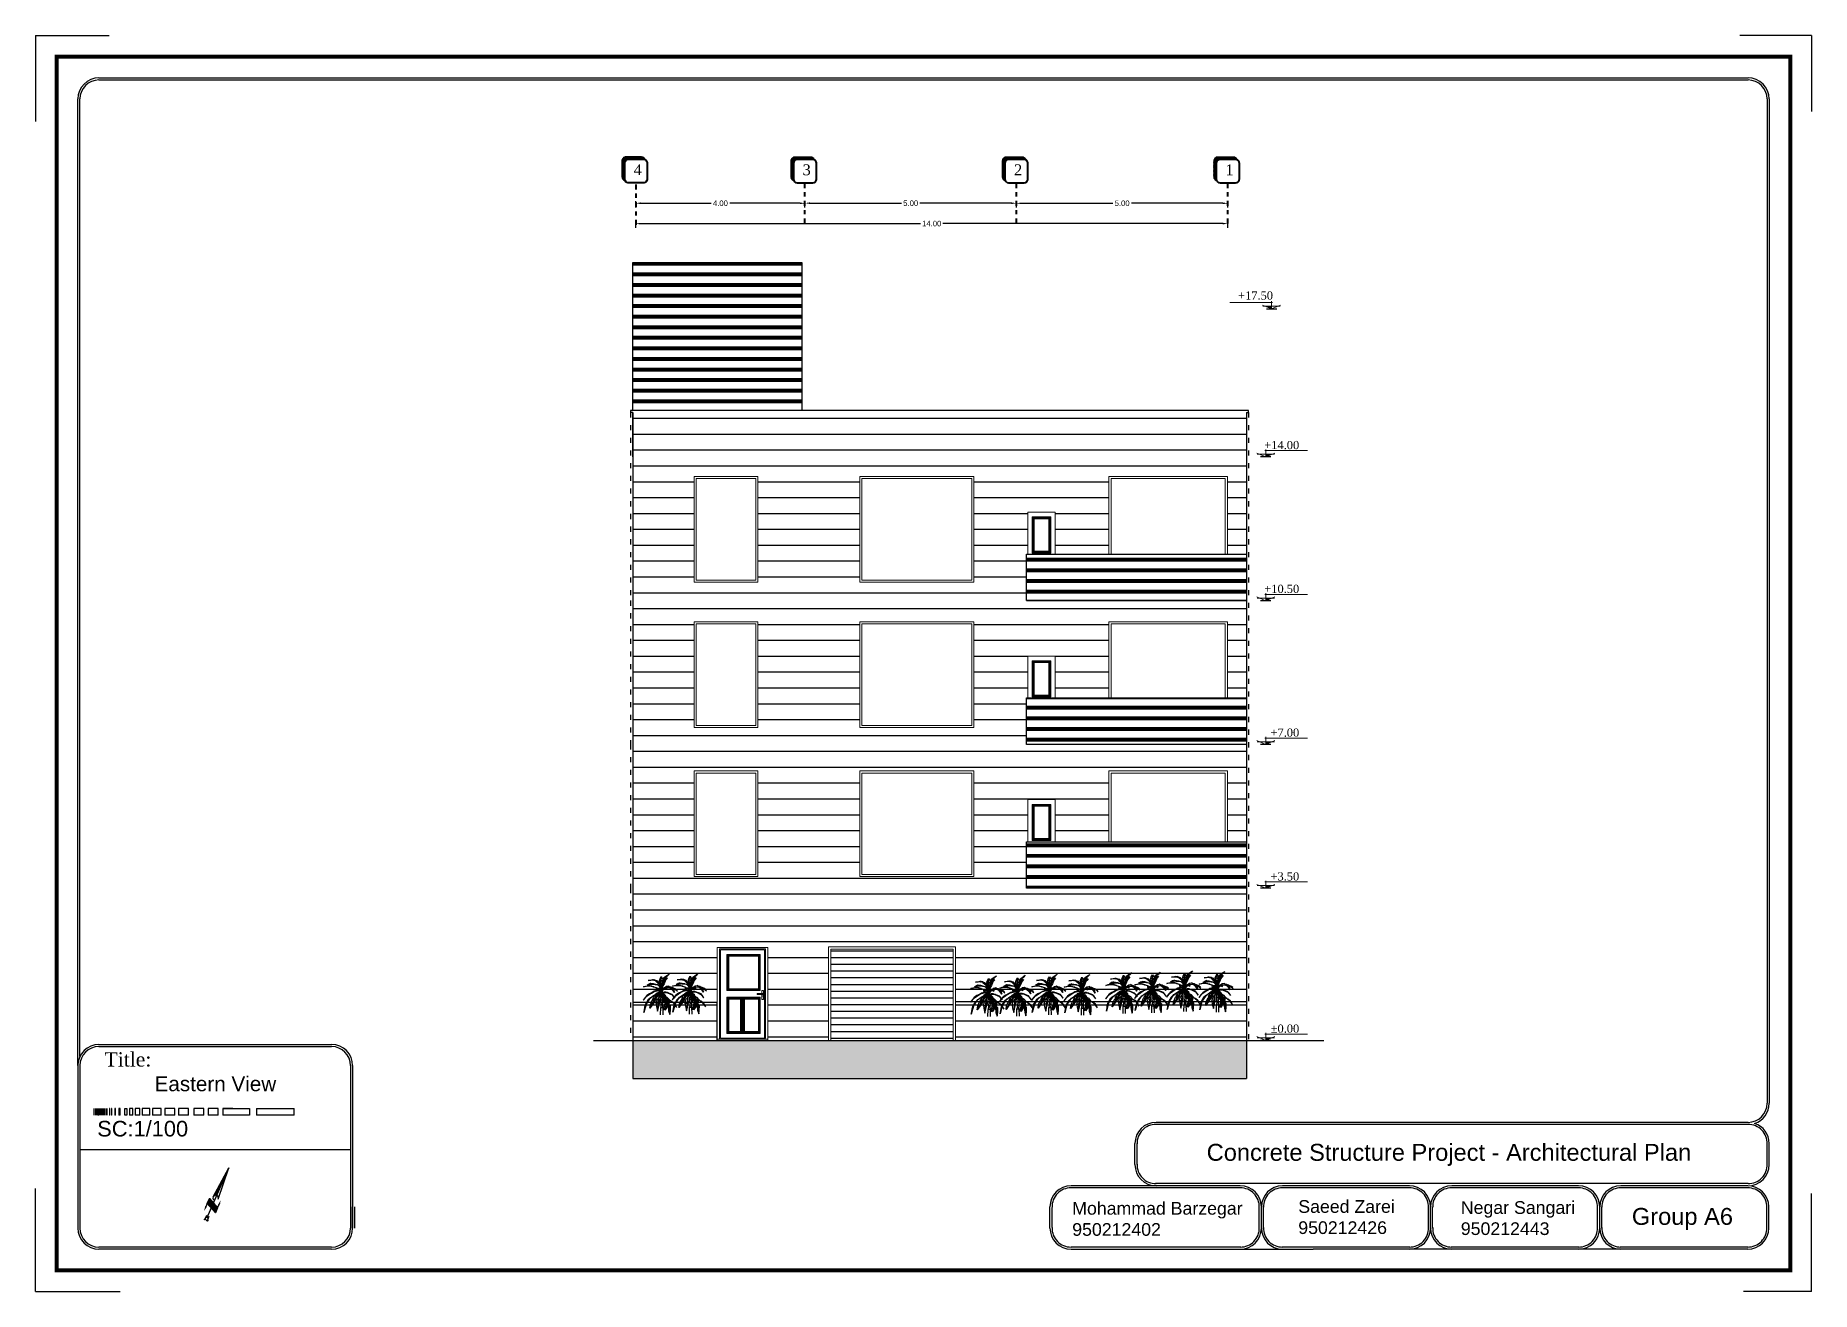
# Model space of a CAD drawing. Header units: metres. Extents: x -1655 to 449, y 40 to 361.
# Drawn here: x 325.88 to 367.88, y 40.48 to 70.18 of the extents above; entities that cross this region are included whole.
import ezdxf

# ---------------------------------------------------------------- set-up
doc = ezdxf.new("R2010")
doc.units = ezdxf.units.M
doc.header["$MEASUREMENT"] = 0
for name, pattern in [('ACAD_ISO03W100', [30, 12, -18]), ('ACAD_ISO10W100', [18, 12, -3, 0, -3]), ('DASHDOT', [1, 0.5, -0.25, 0, -0.25])]:
    doc.linetypes.add(name, pattern=pattern)
for name, color, linetype in [('2', 2, 'Continuous'), ('A-WALL', 7, 'Continuous'), ('hatch', 8, 'Continuous'), ('rigidity', 3, 'Continuous'), ('TEXT', 3, 'Continuous')]:
    doc.layers.add(name, color=color, linetype=linetype)
for name, color, linetype, lineweight in [('dimention', 2, 'Continuous', 13), ('Layer1', 1, 'Continuous', 40), ('Layer3', 144, 'Continuous', 15), ('Layer4', 252, 'Continuous', 25), ('Layer5', 31, 'Continuous', 9)]:
    doc.layers.add(name, color=color, linetype=linetype, lineweight=lineweight)
doc.styles.get("Standard").update_dxf_attribs({"font": 'arial.ttf'})
doc.styles.add('style1', font='arial.ttf')
doc.styles.add('TIMES NEW ROMAN', font='times.ttf', dxfattribs={"height": 0.2})
doc.dimstyles.new('sitting', dxfattribs={"dimtxt": 0.13, "dimasz": 0.12, "dimexe": 0.05, "dimexo": 0.05, "dimgap": 0.05, "dimtad": 0, "dimzin": 0, "dimdsep": 46, "dimtxsty": 'style1', "dimcen": 0, "dimazin": 0, "dimtm": 1e-09, "dimtfac": 1, "dimtofl": 0, "dimtmove": 1, "dimatfit": 3, "dimldrblk": 'DOT', "dimfxl": 0.1, "dimfxlon": 1, "dimtolj": 1, "dimtzin": 0, "dimarcsym": 0})

msp = doc.modelspace()

# ---------------------------------------------------------------- texts
at = {"color": 6, "insert": (328.697, 45.561), "char_height": 0.34965, "attachment_point": 1}
msp.add_mtext_dynamic_manual_height_columns('Eastern View', width=8.88861, gutter_width=1.25, heights=[0], dxfattribs=at)
at = {"layer": 'TEXT', "color": 9, "true_color": 0xc7c8ca, "char_height": 0.256, "attachment_point": 1, "rotation": 359.9912, "style": 'TIMES NEW ROMAN'}
for s, insert in [('4', (340.027, 67.13)), ('3', (344.023, 67.128)), ('2', (349.023, 67.128)), ('1', (354.023, 67.128))]:
    msp.add_mtext_dynamic_manual_height_columns(s, width=0.30135, gutter_width=12.5, heights=[0], dxfattribs=dict(at, insert=insert))
at = {"layer": 'TEXT', "ltscale": 0.2, "char_height": 0.2697, "width": 1.95401}
for s, insert, attachment_point in [('{\\fTimes New Roman|b0|i0|c0|p18;\\H0.72x;+17.50}', (354.322, 63.927), 7), ('{\\fTimes New Roman|b0|i0|c0|p18;\\H0.72x;+14.00}', (355.767, 60.39), 9), ('{\\fTimes New Roman|b0|i0|c0|p18;\\H0.72x;+10.50}', (355.767, 56.99), 9), ('{\\fTimes New Roman|b0|i0|c0|p18;\\H0.72x;+7.00}', (355.767, 53.59), 9), ('{\\fTimes New Roman|b0|i0|c0|p18;\\H0.72x;+3.50}', (355.767, 50.19), 9), ('{\\fTimes New Roman|b0|i0|c0|p18;\\H0.72x;%%P0.00}', (355.767, 46.59), 9)]:
    msp.add_mtext(s, dxfattribs=dict(at, insert=insert, attachment_point=attachment_point))

# ---------------------------------------------------------------- blocks, each defined once
blk = doc.blocks.new('wq')
at = {"layer": '2', "ltscale": 0.1}
for points in [[(2621.03, 1874.02, 1), (2620.96, 1874.02, 1)], [(2621.06, 1874.19, 1), (2621.1, 1874.19, 1)], [(2621.2, 1874.02, 1), (2621.13, 1874.02, 1)]]:
    blk.add_hatch(color=256, dxfattribs=at).paths.add_polyline_path(points)
at = {"color": 2}
for p, q in [((2620.91, 1875.48), (2621.08, 1877.49)), ((2621.04, 1875.64), (2621.06, 1877.21)), ((2621.08, 1877.49), (2621.06, 1875.64)), ((2621.25, 1875.48), (2621.08, 1877.49)), ((2620.97, 1875.6), (2620.98, 1876.27)), ((2621.03, 1876.92), (2621, 1875.63)), ((2620.95, 1875.88), (2620.95, 1875.56))]:
    blk.add_line(p, q, dxfattribs=at)
at = {"color": 3}
for p, q in [((2621, 1874.02), (2621, 1874.31)), ((2621.16, 1874.02), (2621.16, 1874.31))]:
    blk.add_line(p, q, dxfattribs=at)
at = {"color": 2}
blk.add_arc((2621.08, 1875.48), 0.168, 0, 270, dxfattribs=at)
at = {"layer": '2', "ltscale": 0.1}
blk.add_line((2621.08, 1874.19), (2621.08, 1877.49), dxfattribs=at)
at = {"layer": '2', "color": 4, "ltscale": 0.1}
for p, q in [((2620.74, 1875.31), (2621.42, 1874.97)), ((2620.74, 1874.97), (2620.74, 1875.31)), ((2620.79, 1875.28), (2620.74, 1875.23)), ((2620.83, 1875.27), (2620.74, 1875.18)), ((2620.81, 1875.27), (2620.74, 1875.21)), ((2620.84, 1875.26), (2620.74, 1875.16)), ((2620.86, 1875.25), (2620.74, 1875.14)), ((2620.87, 1875.24), (2620.74, 1875.11)), ((2620.89, 1875.23), (2620.74, 1875.09)), ((2620.91, 1875.23), (2620.74, 1875.07)), ((2620.92, 1875.22), (2620.74, 1875.04)), ((2620.94, 1875.21), (2620.74, 1875.02)), ((2620.97, 1875.2), (2620.74, 1874.97)), ((2620.95, 1875.2), (2620.74, 1874.99)), ((2621.42, 1874.64), (2620.74, 1874.97)), ((2620.74, 1874.97), (2620.74, 1874.64)), ((2620.98, 1875.19), (2620.76, 1874.96)), ((2621, 1875.18), (2620.78, 1874.96)), ((2621.02, 1875.17), (2620.79, 1874.95)), ((2621.03, 1875.16), (2620.81, 1874.94)), ((2621.05, 1875.16), (2620.82, 1874.93)), ((2621.06, 1875.15), (2620.84, 1874.92)), ((2621.08, 1875.14), (2620.86, 1874.92)), ((2621.1, 1875.13), (2620.87, 1874.91)), ((2621.11, 1875.12), (2620.89, 1874.9)), ((2621.13, 1875.12), (2620.9, 1874.89)), ((2621.14, 1875.11), (2620.92, 1874.88)), ((2621.16, 1875.1), (2620.93, 1874.88)), ((2621.17, 1875.09), (2620.95, 1874.87)), ((2621.19, 1875.08), (2620.97, 1874.86)), ((2621.21, 1875.08), (2620.98, 1874.85)), ((2621.22, 1875.07), (2621, 1874.84)), ((2621.24, 1875.06), (2621.01, 1874.84)), ((2621.25, 1875.05), (2621.03, 1874.83)), ((2621.27, 1875.04), (2621.05, 1874.82)), ((2621.29, 1875.04), (2621.06, 1874.81)), ((2621.08, 1875.14), (2621.08, 1875.14)), ((2621.08, 1875.14), (2621.08, 1874.8)), ((2621.3, 1875.03), (2621.08, 1874.8)), ((2621.32, 1875.02), (2621.09, 1874.8)), ((2621.33, 1875.01), (2621.11, 1874.79)), ((2621.35, 1875.01), (2621.12, 1874.78)), ((2621.36, 1875), (2621.14, 1874.77)), ((2621.38, 1874.99), (2621.16, 1874.77)), ((2621.4, 1874.98), (2621.17, 1874.76)), ((2621.41, 1874.97), (2621.19, 1874.75)), ((2621.42, 1874.95), (2621.2, 1874.74)), ((2621.42, 1874.93), (2621.22, 1874.73)), ((2621.42, 1874.91), (2621.24, 1874.73)), ((2621.42, 1874.88), (2621.25, 1874.72)), ((2621.42, 1874.86), (2621.27, 1874.71)), ((2621.42, 1874.97), (2621.42, 1875.31)), ((2621.42, 1874.97), (2621.42, 1874.64)), ((2621.42, 1874.83), (2621.28, 1874.7)), ((2621.42, 1874.81), (2621.3, 1874.69)), ((2621.42, 1874.79), (2621.32, 1874.69)), ((2621.42, 1874.76), (2621.33, 1874.68)), ((2621.42, 1874.74), (2621.35, 1874.67)), ((2621.42, 1874.72), (2621.36, 1874.66)), ((2621.42, 1874.69), (2621.38, 1874.65)), ((2621.42, 1874.67), (2621.39, 1874.65)), ((2621.42, 1874.64), (2621.41, 1874.64))]:
    blk.add_line(p, q, dxfattribs=at)
at = {"layer": '2', "color": 2, "ltscale": 0.1}
for p, q in [((2620.75, 1875.31), (2620.74, 1875.3)), ((2620.76, 1875.3), (2620.74, 1875.28)), ((2620.78, 1875.29), (2620.74, 1875.26))]:
    blk.add_line(p, q, dxfattribs=at)
at = {"layer": '2', "ltscale": 0.1}
for centre, radius in [((2621, 1874.02), 0.0339), ((2621.08, 1874.19), 0.0231), ((2621.16, 1874.02), 0.0339)]:
    blk.add_circle(centre, radius, dxfattribs=at)
at = {"layer": '2', "color": 4, "ltscale": 0.1}
for points in [[(2621.37, 1875.17), (2621.47, 1875.17), (2621.42, 1875.48)], [(2620.79, 1874.77), (2620.69, 1874.77), (2620.74, 1874.47)]]:
    blk.add_solid(points, dxfattribs=at)
blk = doc.blocks.new('kadr behi')
at = {"layer": 'Layer4'}
h = blk.add_hatch(dxfattribs=at)
h.set_pattern_fill('ANSI31', color=256, scale=0.003057, style=0)
h.set_pattern_definition([(45, (4632.100107, 792.904736), (-0.00686302831, 0.00686302831), [])])
h.paths.add_polyline_path([(5022.921, 1987.098), (5022.926, 1987.098), (5022.926, 1987.262), (5022.921, 1987.262)])
for p, q in [((5021.237, 2012.631), (5021.237, 2010.601)), ((5021.237, 2012.631), (5022.978, 2012.631)), ((5063.237, 2012.631), (5061.539, 2012.631)), ((5063.237, 2012.631), (5063.237, 2010.833)), ((5022.737, 2011.631), (5061.737, 2011.631)), ((5022.737, 2011.581), (5061.737, 2011.581)), ((5022.237, 1988.273), (5022.237, 2011.131)), ((5022.287, 1988.491), (5022.287, 2011.131)), ((5062.187, 2011.131), (5062.187, 1987.381)), ((5062.237, 2011.131), (5062.237, 1987.381)), ((5022.737, 1988.773), (5028.237, 1988.773)), ((5022.737, 1988.723), (5028.237, 1988.723)), ((5022.237, 1988.273), (5022.237, 1984.431)), ((5022.287, 1988.273), (5022.287, 1984.431)), ((5028.687, 1988.273), (5028.687, 1984.431)), ((5028.737, 1988.273), (5028.737, 1984.431)), ((5022.614, 1987.262), (5022.614, 1987.098)), ((5022.653, 1987.262), (5022.653, 1987.098)), ((5022.677, 1987.262), (5022.677, 1987.098)), ((5022.696, 1987.262), (5022.696, 1987.098)), ((5022.709, 1987.262), (5022.709, 1987.098)), ((5022.718, 1987.26), (5022.718, 1987.096)), ((5022.726, 1987.262), (5022.726, 1987.098)), ((5022.73, 1987.262), (5022.73, 1987.098)), ((5022.736, 1987.262), (5022.736, 1987.098)), ((5022.74, 1987.262), (5022.74, 1987.098)), ((5022.744, 1987.262), (5022.744, 1987.098)), ((5022.747, 1987.262), (5022.747, 1987.098)), ((5022.749, 1987.262), (5022.749, 1987.098)), ((5022.751, 1987.262), (5022.751, 1987.098)), ((5022.753, 1987.262), (5022.753, 1987.098)), ((5022.755, 1987.262), (5022.755, 1987.098)), ((5022.756, 1987.262), (5022.756, 1987.098)), ((5022.757, 1987.262), (5022.757, 1987.098)), ((5022.758, 1987.262), (5022.758, 1987.098)), ((5022.76, 1987.262), (5022.76, 1987.098)), ((5022.761, 1987.262), (5022.761, 1987.098)), ((5022.763, 1987.262), (5022.763, 1987.098)), ((5022.764, 1987.262), (5022.764, 1987.098)), ((5022.766, 1987.262), (5022.766, 1987.098)), ((5022.768, 1987.262), (5022.768, 1987.098)), ((5022.769, 1987.262), (5022.769, 1987.098)), ((5022.771, 1987.262), (5022.771, 1987.098)), ((5022.772, 1987.262), (5022.772, 1987.098)), ((5022.774, 1987.262), (5022.774, 1987.098)), ((5022.774, 1987.262), (5022.774, 1987.098)), ((5022.776, 1987.262), (5022.776, 1987.098)), ((5022.777, 1987.262), (5022.777, 1987.098)), ((5022.779, 1987.262), (5022.779, 1987.098)), ((5022.782, 1987.262), (5022.782, 1987.098)), ((5022.784, 1987.262), (5022.784, 1987.098)), ((5022.787, 1987.262), (5022.787, 1987.098)), ((5022.791, 1987.262), (5022.791, 1987.098)), ((5022.795, 1987.262), (5022.795, 1987.098)), ((5022.802, 1987.262), (5022.802, 1987.098)), ((5022.811, 1987.262), (5022.811, 1987.098)), ((5022.819, 1987.262), (5022.819, 1987.098)), ((5022.829, 1987.262), (5022.829, 1987.098)), ((5022.846, 1987.262), (5022.846, 1987.098)), ((5022.859, 1987.262), (5022.859, 1987.098)), ((5022.878, 1987.262), (5022.878, 1987.098)), ((5022.926, 1987.262), (5022.926, 1987.098)), ((5022.995, 1987.098), (5022.984, 1987.098)), ((5023.044, 1987.098), (5023.033, 1987.098)), ((5023.13, 1987.098), (5023.114, 1987.098)), ((5023.241, 1987.098), (5023.205, 1987.098)), ((5023.399, 1987.098), (5023.346, 1987.098)), ((5023.54, 1987.098), (5023.458, 1987.098)), ((5023.707, 1987.098), (5023.59, 1987.098)), ((5023.941, 1987.098), (5023.758, 1987.098)), ((5024.206, 1987.098), (5024.002, 1987.098)), ((5024.532, 1987.098), (5024.295, 1987.098)), ((5024.856, 1987.098), (5024.62, 1987.098)), ((5025.218, 1987.098), (5024.982, 1987.098)), ((5025.558, 1987.098), (5025.321, 1987.098)), ((5025.558, 1987.098), (5025.558, 1987.262)), ((5025.668, 1987.262), (5026.294, 1987.262)), ((5026.294, 1987.098), (5025.668, 1987.098)), ((5026.202, 1987.262), (5026.294, 1987.262)), ((5026.294, 1987.262), (5026.294, 1987.098)), ((5026.459, 1987.262), (5027.353, 1987.262)), ((5026.459, 1987.262), (5027.353, 1987.262)), ((5026.459, 1987.262), (5026.459, 1987.098)), ((5027.353, 1987.098), (5026.459, 1987.098)), ((5027.353, 1987.098), (5027.353, 1987.262)), ((5061.737, 1986.881), (5047.723, 1986.881)), ((5061.737, 1986.931), (5047.737, 1986.931)), ((5028.687, 1986.282), (5022.287, 1986.282)), ((5047.237, 1985.931), (5047.237, 1986.431)), ((5047.287, 1985.931), (5047.287, 1986.431)), ((5062.187, 1985.931), (5062.187, 1986.431)), ((5062.237, 1985.931), (5062.237, 1986.431)), ((5021.237, 1982.931), (5021.237, 1985.369)), ((5049.728, 1985.431), (5045.727, 1985.431)), ((5049.741, 1985.381), (5045.727, 1985.381)), ((5061.737, 1985.481), (5047.723, 1985.481)), ((5053.741, 1985.381), (5050.714, 1985.381)), ((5053.728, 1985.431), (5050.728, 1985.431)), ((5057.741, 1985.381), (5054.714, 1985.381)), ((5057.728, 1985.431), (5054.728, 1985.431)), ((5061.741, 1985.381), (5058.714, 1985.381)), ((5061.728, 1985.431), (5058.728, 1985.431)), ((5028.737, 1984.431), (5028.737, 1984.931)), ((5028.787, 1984.431), (5028.787, 1984.931)), ((5045.227, 1984.431), (5045.227, 1984.931)), ((5045.277, 1984.441), (5045.277, 1984.921)), ((5050.178, 1984.431), (5050.178, 1984.931)), ((5050.228, 1984.431), (5050.228, 1984.931)), ((5050.278, 1984.431), (5050.278, 1984.931)), ((5054.178, 1984.431), (5054.178, 1984.931)), ((5054.228, 1984.431), (5054.228, 1984.931)), ((5054.278, 1984.431), (5054.278, 1984.931)), ((5058.178, 1984.431), (5058.178, 1984.931)), ((5058.228, 1984.431), (5058.228, 1984.931)), ((5058.278, 1984.431), (5058.278, 1984.931)), ((5062.178, 1984.431), (5062.178, 1984.931)), ((5062.228, 1984.431), (5062.228, 1984.931)), ((5063.237, 1982.931), (5063.237, 1985.245)), ((5028.237, 1983.981), (5022.737, 1983.981)), ((5028.237, 1983.931), (5022.737, 1983.931)), ((5049.741, 1983.981), (5045.727, 1983.981)), ((5045.727, 1983.931), (5050.499, 1983.931)), ((5050.499, 1983.931), (5051.45, 1983.931)), ((5053.741, 1983.981), (5050.714, 1983.981)), ((5058.803, 1983.931), (5051.45, 1983.931)), ((5057.741, 1983.981), (5054.714, 1983.981)), ((5061.728, 1983.931), (5055.582, 1983.931)), ((5061.741, 1983.981), (5058.714, 1983.981)), ((5063.237, 1982.931), (5063.237, 1983.931)), ((5021.237, 1982.931), (5023.237, 1982.931)), ((5063.237, 1982.931), (5061.632, 1982.931))]:
    blk.add_line(p, q, dxfattribs=at)
at = {"layer": 'Layer4', "const_width": 0.1}
blk.add_lwpolyline([(5021.737, 2012.131), (5062.737, 2012.131), (5062.737, 1983.431), (5021.737, 1983.431)], close=True, dxfattribs=at)
at = {"layer": 'Layer4'}
blk.add_lwpolyline([(5022.926, 1987.262), (5022.921, 1987.262), (5022.921, 1987.098), (5022.926, 1987.098)], close=True, dxfattribs=at)
for points in [[(5022.995, 1987.098), (5022.995, 1987.262), (5022.984, 1987.262), (5022.984, 1987.098)], [(5023.044, 1987.098), (5023.044, 1987.262), (5023.033, 1987.262), (5023.033, 1987.098)], [(5023.13, 1987.098), (5023.13, 1987.262), (5023.114, 1987.262), (5023.114, 1987.098)], [(5023.241, 1987.098), (5023.241, 1987.262), (5023.205, 1987.262), (5023.205, 1987.098)], [(5023.346, 1987.098), (5023.346, 1987.262), (5023.399, 1987.262), (5023.399, 1987.098)], [(5023.54, 1987.098), (5023.54, 1987.262), (5023.458, 1987.262), (5023.458, 1987.098)], [(5023.707, 1987.098), (5023.707, 1987.262), (5023.59, 1987.262), (5023.59, 1987.098)], [(5023.941, 1987.098), (5023.941, 1987.262), (5023.758, 1987.262), (5023.758, 1987.098)], [(5024.206, 1987.098), (5024.206, 1987.262), (5024.002, 1987.262), (5024.002, 1987.098)], [(5024.532, 1987.098), (5024.532, 1987.262), (5024.295, 1987.262), (5024.295, 1987.098)], [(5024.856, 1987.098), (5024.856, 1987.262), (5024.62, 1987.262), (5024.62, 1987.098)], [(5025.218, 1987.098), (5025.218, 1987.262), (5024.982, 1987.262), (5024.982, 1987.098)], [(5025.558, 1987.262), (5025.321, 1987.262), (5025.321, 1987.098)], [(5025.904, 1987.262), (5025.668, 1987.262), (5025.668, 1987.098)]]:
    blk.add_lwpolyline(points, dxfattribs=at)
for centre, radius, start, end in [((5022.737, 2011.131), 0.5, 90, 180), ((5022.737, 2011.131), 0.45, 90, 180), ((5061.737, 2011.131), 0.5, 0, 90), ((5061.737, 2011.131), 0.45, 0, 90), ((5022.737, 1988.273), 0.5, 90, 180), ((5022.737, 1988.273), 0.45, 90, 180), ((5028.237, 1988.273), 0.5, 0, 90), ((5028.237, 1988.273), 0.45, 0, 90), ((5028.237, 1988.273), 0.45, 0, 90), ((5061.737, 1987.381), 0.45, 270, 0), ((5061.737, 1987.381), 0.5, 288.1949, 0), ((5047.737, 1986.431), 0.5, 90, 180), ((5047.73, 1986.438), 0.443, 89.1099, 182.1493), ((5061.744, 1986.438), 0.443, 357.8507, 90.8901), ((5061.737, 1986.431), 0.5, 0, 71.8051), ((5047.737, 1985.931), 0.5, 180, 270), ((5047.73, 1985.925), 0.443, 177.8507, 270.8901), ((5061.744, 1985.925), 0.443, 269.1099, 2.1493), ((5061.737, 1985.931), 0.5, 270, 0), ((5045.727, 1984.931), 0.5, 90, 180), ((5045.72, 1984.938), 0.443, 89.1099, 182.1493), ((5049.728, 1984.931), 0.5, 0, 90), ((5049.735, 1984.938), 0.443, 357.8507, 90.8901), ((5050.728, 1984.931), 0.5, 90, 180), ((5050.721, 1984.938), 0.443, 89.1099, 182.1493), ((5053.728, 1984.931), 0.5, 0, 90), ((5053.735, 1984.938), 0.443, 357.8507, 90.8901), ((5054.728, 1984.931), 0.5, 90, 180), ((5054.721, 1984.938), 0.443, 89.1099, 182.1493), ((5057.728, 1984.931), 0.5, 0, 90), ((5057.735, 1984.938), 0.443, 357.8507, 90.8901), ((5058.728, 1984.931), 0.5, 90, 180), ((5058.721, 1984.938), 0.443, 89.1099, 182.1493), ((5061.728, 1984.931), 0.5, 0, 90), ((5061.735, 1984.938), 0.443, 357.8507, 90.8901), ((5022.737, 1984.431), 0.5, 180, 270), ((5022.737, 1984.431), 0.45, 180, 270), ((5028.237, 1984.431), 0.5, 270, 0), ((5028.237, 1984.431), 0.45, 270, 0), ((5045.727, 1984.431), 0.5, 180, 270), ((5045.72, 1984.425), 0.443, 177.8507, 270.8901), ((5049.735, 1984.425), 0.443, 269.1099, 2.1493), ((5049.728, 1984.431), 0.5, 270, 0), ((5050.728, 1984.431), 0.5, 180, 270), ((5050.721, 1984.425), 0.443, 177.8507, 270.8901), ((5053.735, 1984.425), 0.443, 269.1099, 2.1493), ((5053.728, 1984.431), 0.5, 270, 0), ((5054.728, 1984.431), 0.5, 180, 270), ((5054.721, 1984.425), 0.443, 177.8507, 270.8901), ((5057.735, 1984.425), 0.443, 269.1099, 2.1493), ((5057.728, 1984.431), 0.5, 270, 0), ((5058.728, 1984.431), 0.5, 180, 270), ((5058.721, 1984.425), 0.443, 177.8507, 270.8901), ((5061.735, 1984.425), 0.443, 269.1099, 2.1493), ((5061.728, 1984.431), 0.5, 270, 0)]:
    blk.add_arc(centre, radius, start, end, dxfattribs=at)
at = {"xscale": 0.3868790831738694, "yscale": 0.3868790831738694, "zscale": 0.3868790831738694, "rotation": 336.4714519513668}
blk.add_blockref('wq', (3806.106, 1724.692), dxfattribs=at)
at = {"attachment_point": 1}
for s, insert, char_height, width in [('Mohammad Barzegar\\P950212402', (5045.754, 1985.048), 0.3, 5.8672), ('Saeed Zarei\\P950212426', (5051.1, 1985.091), 0.3, 3.41837), ('Negar Sangari\\P950212443', (5054.944, 1985.067), 0.3, 4.35786), ('Group A6', (5058.989, 1984.907), 0.4, 4.55783)]:
    blk.add_mtext(s, dxfattribs=dict(at, insert=insert, char_height=char_height, width=width))
at = {"layer": 'Layer4'}
blk.add_text('SC:1/100', height=0.3691, dxfattribs=at).set_placement((5022.696, 1986.597))
at = {"layer": 'Layer4', "attachment_point": 1}
for s, insert, char_height, width in [('\\pxql;{\\fTimes New Roman|b0|i0|c0|p18;Title:}', (5022.869, 1988.589), 0.33835, 11.58883), ('\\pxt11;Concrete Structure Project - Architectural Plan', (5048.934, 1986.422), 0.4, 11.6111)]:
    blk.add_mtext(s, dxfattribs=dict(at, insert=insert, char_height=char_height, width=width))
blk = doc.blocks.new('nivoo')
at = {"layer": 'Layer3'}
blk.add_hatch(color=256, dxfattribs=at).paths.add_polyline_path([(1.177, -0.106), (1.326, -0.168), (1.326, -0.106)])
for p, q in [((1.326, -0.168), (1.326, 0.011)), ((1.35, -0.02), (0.342, -0.02)), ((1.326, -0.168), (1.109, -0.077)), ((1.123, -0.106), (1.326, -0.106)), ((1.326, -0.168), (1.542, -0.077)), ((1.528, -0.106), (1.326, -0.106))]:
    blk.add_line(p, q, dxfattribs=at)
at = {"layer": 'Layer4', "linetype": 'DASHDOT'}
blk.add_line((1.209, -0.168), (1.448, -0.168), dxfattribs=at)
blk = doc.blocks.new('axis')
at = {"layer": 'hatch'}
h = blk.add_hatch(dxfattribs=at)
h.set_pattern_fill('ANSI31', color=256, scale=0.003, angle=90)
h.set_pattern_definition([(135, (0, 0), (-0.00673519209, -0.00673519209), [])])
h.paths.add_polyline_path([(767.48, 242.255, 0.414214), (767.384, 242.159), (767.384, 241.79, 0.308343), (767.445, 241.701, -0.09388), (767.438, 241.736), (767.438, 242.105, -0.414214), (767.534, 242.201), (767.903, 242.201, -0.09388), (767.938, 242.194, 0.308343), (767.848, 242.255)])
at = {"layer": 'Layer4'}
blk.add_lwpolyline([(767.938, 242.194, 0.308343), (767.848, 242.255), (767.48, 242.255, 0.414214), (767.384, 242.159), (767.384, 241.79, 0.308343), (767.445, 241.701, 0.308343)], format="xyb", dxfattribs=at)
for points in [[(767.534, 241.64), (767.903, 241.64, 0.414214), (767.999, 241.736), (767.999, 242.105, 0.414214), (767.903, 242.201), (767.534, 242.201, 0.414214), (767.438, 242.105), (767.438, 241.736, 0.414214)], [(767.534, 241.655), (767.903, 241.655, 0.414214), (767.984, 241.736), (767.984, 242.105, 0.414214), (767.903, 242.186), (767.534, 242.186, 0.414214), (767.453, 242.105), (767.453, 241.736, 0.414214)]]:
    blk.add_lwpolyline(points, format="xyb", close=True, dxfattribs=at)
blk = doc.blocks.new('*D336')
at = {"layer": 'DEFPOINTS', "color": 0, "transparency": 16777216}
for p in [(349.079, 66.21), (344.079, 65.729), (349.079, 65.729)]:
    blk.add_point(p, dxfattribs=at)
at = {"layer": 'dimention', "color": 0, "lineweight": -2, "transparency": 16777216}
for p, q in [((344.079, 66.111), (344.079, 66.261)), ((344.199, 66.211), (346.36, 66.21)), ((348.959, 66.21), (346.798, 66.21)), ((349.079, 66.11), (349.079, 66.26))]:
    blk.add_line(p, q, dxfattribs=at)
at = {"layer": 'dimention', "color": 0, "transparency": 16777216}
for points in [[(344.199, 66.231), (344.199, 66.191), (344.079, 66.211)], [(348.959, 66.23), (348.959, 66.19), (349.079, 66.21)]]:
    blk.add_solid(points, dxfattribs=at)
at = {"layer": 'dimention', "color": 0, "transparency": 16777216, "insert": (346.579, 66.21), "char_height": 0.13, "attachment_point": 5, "rotation": 359.9912, "style": 'style1'}
blk.add_mtext('\\A1;5.00', dxfattribs=at)
blk = doc.blocks.new('_Dot')
at = {"color": 0, "linetype": 'ByBlock', "lineweight": -2}
blk.add_line((-0.5, 0), (-1, 0), dxfattribs=at)
at = {"color": 0, "linetype": 'ByBlock', "const_width": 0.5}
blk.add_lwpolyline([(-0.25, 0, 1), (0.25, 0, 1)], format="xyb", close=True, dxfattribs=at)
blk = doc.blocks.new('*D333')
at = {"layer": 'DEFPOINTS', "color": 0, "transparency": 16777216}
for p in [(344.079, 66.208), (340.078, 65.729), (344.079, 65.729)]:
    blk.add_point(p, dxfattribs=at)
at = {"layer": 'dimention', "color": 0, "lineweight": -2, "transparency": 16777216}
for p, q in [((340.078, 66.109), (340.078, 66.259)), ((340.198, 66.209), (341.857, 66.209)), ((343.959, 66.208), (342.3, 66.209)), ((344.079, 66.108), (344.079, 66.258))]:
    blk.add_line(p, q, dxfattribs=at)
at = {"layer": 'dimention', "color": 0, "transparency": 16777216}
for points in [[(340.198, 66.229), (340.198, 66.189), (340.078, 66.209)], [(343.959, 66.228), (343.959, 66.188), (344.079, 66.208)]]:
    blk.add_solid(points, dxfattribs=at)
at = {"layer": 'dimention', "color": 0, "transparency": 16777216, "insert": (342.079, 66.209), "char_height": 0.13, "attachment_point": 5, "rotation": 359.9954, "style": 'style1'}
blk.add_mtext('\\A1;4.00', dxfattribs=at)
blk = doc.blocks.new('*D337')
at = {"layer": 'DEFPOINTS', "color": 0, "transparency": 16777216}
for p in [(340.075, 65.542), (354.079, 65.729), (354.079, 65.544)]:
    blk.add_point(p, dxfattribs=at)
at = {"layer": 'dimention', "color": 0, "lineweight": -2, "transparency": 16777216}
for p, q in [((340.075, 65.627), (340.075, 65.777)), ((340.195, 65.727), (346.814, 65.728)), ((353.959, 65.729), (347.34, 65.728)), ((354.079, 65.629), (354.079, 65.779))]:
    blk.add_line(p, q, dxfattribs=at)
at = {"layer": 'dimention', "color": 0, "transparency": 16777216}
for points in [[(340.195, 65.747), (340.195, 65.707), (340.075, 65.727)], [(353.959, 65.749), (353.959, 65.709), (354.079, 65.729)]]:
    blk.add_solid(points, dxfattribs=at)
at = {"layer": 'dimention', "color": 0, "transparency": 16777216, "insert": (347.077, 65.728), "char_height": 0.13, "attachment_point": 5, "rotation": 0.0081, "style": 'style1'}
blk.add_mtext('\\A1;14.00', dxfattribs=at)
blk = doc.blocks.new('*D334')
at = {"layer": 'DEFPOINTS', "color": 0, "transparency": 16777216}
for p in [(354.079, 66.208), (349.079, 65.729), (354.079, 65.729)]:
    blk.add_point(p, dxfattribs=at)
at = {"layer": 'dimention', "color": 0, "lineweight": -2, "transparency": 16777216}
for p, q in [((349.079, 66.108), (349.079, 66.258)), ((349.199, 66.208), (351.36, 66.208)), ((353.959, 66.208), (351.797, 66.208)), ((354.079, 66.108), (354.079, 66.258))]:
    blk.add_line(p, q, dxfattribs=at)
at = {"layer": 'dimention', "color": 0, "transparency": 16777216}
for points in [[(349.199, 66.228), (349.199, 66.188), (349.079, 66.208)], [(353.959, 66.228), (353.959, 66.188), (354.079, 66.208)]]:
    blk.add_solid(points, dxfattribs=at)
at = {"layer": 'dimention', "color": 0, "transparency": 16777216, "insert": (351.579, 66.208), "char_height": 0.13, "attachment_point": 5, "style": 'style1'}
blk.add_mtext('\\A1;5.00', dxfattribs=at)
blk = doc.blocks.new('120')
at = {"layer": 'Layer5'}
for p, q in [((6646.005, 1789.043), (6644.805, 1789.043)), ((6644.805, 1786.843), (6644.805, 1789.043)), ((6644.86, 1786.876), (6644.86, 1789.01)), ((6644.86, 1789.01), (6645.95, 1789.01)), ((6644.882, 1788.988), (6644.882, 1786.898)), ((6645.928, 1788.988), (6644.882, 1788.988)), ((6645.035, 1788.023), (6645.035, 1788.877)), ((6645.035, 1788.877), (6645.079, 1788.833)), ((6645.035, 1788.877), (6645.824, 1788.877)), ((6645.057, 1788.045), (6645.057, 1788.855)), ((6645.057, 1788.855), (6645.802, 1788.855)), ((6645.079, 1788.067), (6645.079, 1788.833)), ((6645.079, 1788.833), (6645.78, 1788.833)), ((6645.824, 1788.877), (6645.78, 1788.833)), ((6645.78, 1788.833), (6645.78, 1788.067)), ((6645.802, 1788.855), (6645.802, 1788.045)), ((6645.824, 1788.877), (6645.824, 1788.023)), ((6645.928, 1786.898), (6645.928, 1788.988)), ((6645.95, 1789.01), (6645.95, 1786.898)), ((6646.005, 1789.043), (6646.005, 1786.843)), ((6646.005, 1789.043), (6646.005, 1786.876)), ((6645.079, 1788.067), (6645.035, 1788.023)), ((6645.824, 1788.023), (6645.035, 1788.023)), ((6645.802, 1788.045), (6645.057, 1788.045)), ((6645.78, 1788.067), (6645.079, 1788.067)), ((6645.754, 1787.937), (6645.754, 1787.946)), ((6645.76, 1787.952), (6645.879, 1787.952)), ((6645.78, 1788.067), (6645.824, 1788.023)), ((6645.859, 1788.022), (6645.898, 1788.022)), ((6645.859, 1788.022), (6645.859, 1787.952)), ((6645.898, 1788.022), (6645.898, 1787.813)), ((6645.035, 1787.863), (6645.035, 1787.009)), ((6645.405, 1787.863), (6645.035, 1787.863)), ((6645.079, 1787.819), (6645.035, 1787.863)), ((6645.057, 1787.841), (6645.057, 1787.031)), ((6645.383, 1787.841), (6645.057, 1787.841)), ((6645.079, 1787.819), (6645.079, 1787.053)), ((6645.361, 1787.819), (6645.079, 1787.819)), ((6645.361, 1787.819), (6645.405, 1787.863)), ((6645.361, 1787.053), (6645.361, 1787.819)), ((6645.383, 1787.031), (6645.383, 1787.841)), ((6645.405, 1787.009), (6645.405, 1787.863)), ((6645.405, 1787.863), (6645.405, 1787.009)), ((6645.824, 1787.863), (6645.405, 1787.863)), ((6645.449, 1787.819), (6645.405, 1787.863)), ((6645.427, 1787.841), (6645.427, 1787.031)), ((6645.802, 1787.841), (6645.427, 1787.841)), ((6645.449, 1787.819), (6645.449, 1787.053)), ((6645.78, 1787.819), (6645.449, 1787.819)), ((6645.879, 1787.931), (6645.76, 1787.931)), ((6645.78, 1787.819), (6645.824, 1787.863)), ((6645.78, 1787.053), (6645.78, 1787.819)), ((6645.802, 1787.031), (6645.802, 1787.841)), ((6645.824, 1787.009), (6645.824, 1787.863)), ((6645.859, 1787.931), (6645.859, 1787.813)), ((6645.859, 1787.813), (6645.898, 1787.813)), ((6646.005, 1786.876), (6644.805, 1786.876)), ((6645.95, 1786.898), (6644.882, 1786.898)), ((6645.035, 1787.009), (6645.079, 1787.053)), ((6645.035, 1787.009), (6645.405, 1787.009)), ((6645.057, 1787.031), (6645.383, 1787.031)), ((6645.079, 1787.053), (6645.361, 1787.053)), ((6645.405, 1787.009), (6645.361, 1787.053)), ((6645.405, 1787.009), (6645.449, 1787.053)), ((6645.405, 1787.009), (6645.824, 1787.009)), ((6645.427, 1787.031), (6645.802, 1787.031)), ((6645.449, 1787.053), (6645.78, 1787.053)), ((6645.824, 1787.009), (6645.78, 1787.053))]:
    blk.add_line(p, q, dxfattribs=at)
blk.add_circle((6645.879, 1787.942), 0.0108, dxfattribs=at)
for centre, radius, start, end in [((6645.76, 1787.946), 0.0066, 90, 180), ((6645.76, 1787.937), 0.0066, 180, 270), ((6645.876, 1787.891), 0.00486, 103.064, 75.2043), ((6645.876, 1787.898), 0.00328, 290.0359, 248.2323)]:
    blk.add_arc(centre, radius, start, end, dxfattribs=at)
blk = doc.blocks.new('golgoli')
at = {"color": 84, "linetype": 'Continuous'}
for p, q in [((3097.244, 1797.629), (3097.349, 1797.666)), ((3097.49, 1797.66), (3097.244, 1797.629)), ((3097.349, 1797.666), (3097.468, 1797.678)), ((3097.412, 1797.708), (3097.507, 1797.774)), ((3097.412, 1797.708), (3097.624, 1797.757)), ((3097.582, 1797.743), (3097.412, 1797.708)), ((3097.753, 1797.962), (3097.466, 1797.93)), ((3097.466, 1797.93), (3097.587, 1797.95)), ((3097.708, 1797.944), (3097.466, 1797.93)), ((3097.468, 1797.678), (3097.601, 1797.666)), ((3097.49, 1797.66), (3097.468, 1797.678)), ((3097.512, 1797.678), (3097.49, 1797.676)), ((3097.736, 1797.632), (3097.49, 1797.66)), ((3097.507, 1797.774), (3097.571, 1797.798)), ((3097.508, 1797.674), (3097.512, 1797.678)), ((3097.631, 1797.666), (3097.512, 1797.678)), ((3097.624, 1797.757), (3097.571, 1797.798)), ((3097.571, 1797.798), (3097.7, 1797.785)), ((3097.682, 1797.752), (3097.582, 1797.743)), ((3097.587, 1797.95), (3097.668, 1797.962)), ((3097.601, 1797.666), (3097.736, 1797.632)), ((3097.624, 1797.757), (3097.682, 1797.752)), ((3097.825, 1797.743), (3097.624, 1797.757)), ((3097.631, 1797.666), (3097.736, 1797.632)), ((3097.689, 1797.955), (3097.668, 1797.962)), ((3097.668, 1797.962), (3097.685, 1797.954)), ((3097.706, 1797.957), (3097.669, 1797.963)), ((3097.669, 1797.963), (3097.696, 1797.955)), ((3097.682, 1797.752), (3097.775, 1797.754)), ((3097.698, 1797.635), (3097.736, 1797.629)), ((3097.839, 1797.584), (3097.698, 1797.635)), ((3097.7, 1797.785), (3097.825, 1797.743)), ((3097.708, 1797.944), (3097.753, 1797.962)), ((3097.942, 1797.862), (3097.708, 1797.944)), ((3097.736, 1797.629), (3097.843, 1797.596)), ((3097.753, 1797.962), (3097.868, 1797.913)), ((3097.775, 1797.754), (3097.825, 1797.743)), ((3097.796, 1797.744), (3097.825, 1797.742)), ((3097.902, 1797.719), (3097.796, 1797.744)), ((3097.813, 1797.94), (3097.8, 1797.941)), ((3097.813, 1797.94), (3097.894, 1797.912)), ((3097.902, 1797.819), (3097.814, 1797.907)), ((3097.825, 1797.743), (3097.825, 1797.742)), ((3097.825, 1797.742), (3097.911, 1797.729)), ((3097.992, 1797.738), (3097.843, 1797.897)), ((3097.868, 1797.913), (3097.942, 1797.862)), ((3097.894, 1797.912), (3097.875, 1797.908)), ((3097.894, 1797.912), (3097.916, 1797.879)), ((3097.992, 1797.738), (3097.902, 1797.819)), ((3097.902, 1797.719), (3097.911, 1797.729)), ((3097.982, 1797.667), (3097.902, 1797.719)), ((3097.911, 1797.729), (3097.991, 1797.679)), ((3097.92, 1797.869), (3097.942, 1797.862)), ((3097.998, 1797.797), (3097.92, 1797.869)), ((3097.925, 1797.868), (3097.925, 1797.867)), ((3097.931, 1797.859), (3097.959, 1797.819)), ((3097.942, 1797.862), (3098.011, 1797.803)), ((3097.959, 1797.819), (3097.99, 1797.743)), ((3097.974, 1797.771), (3098.029, 1797.674)), ((3097.992, 1797.737), (3097.974, 1797.771)), ((3097.982, 1797.667), (3097.991, 1797.679)), ((3098.041, 1797.592), (3097.982, 1797.667)), ((3097.991, 1797.679), (3098.053, 1797.616)), ((3098.039, 1797.677), (3097.992, 1797.737)), ((3097.995, 1797.933), (3098.023, 1798.005)), ((3097.995, 1797.933), (3098.08, 1797.934)), ((3098.023, 1797.803), (3097.995, 1797.933)), ((3098.011, 1797.803), (3097.998, 1797.797)), ((3097.998, 1797.797), (3098.06, 1797.688)), ((3098.074, 1797.698), (3098.011, 1797.803)), ((3098.023, 1798.005), (3098.08, 1798.109)), ((3098.079, 1797.696), (3098.023, 1797.803)), ((3098.029, 1797.674), (3098.039, 1797.677)), ((3098.029, 1797.674), (3098.049, 1797.619)), ((3098.065, 1797.606), (3098.039, 1797.677)), ((3098.041, 1797.592), (3098.053, 1797.616)), ((3098.053, 1797.616), (3098.067, 1797.592)), ((3098.06, 1797.688), (3098.074, 1797.698)), ((3098.06, 1797.688), (3098.068, 1797.597)), ((3098.061, 1797.603), (3098.065, 1797.606)), ((3098.065, 1797.606), (3098.066, 1797.593)), ((3098.068, 1797.597), (3098.077, 1797.606)), ((3098.079, 1797.669), (3098.074, 1797.698)), ((3098.078, 1797.62), (3098.075, 1797.553)), ((3098.078, 1797.62), (3098.08, 1797.723)), ((3098.083, 1797.613), (3098.078, 1797.62)), ((3098.08, 1798.109), (3098.138, 1798.005)), ((3098.08, 1797.695), (3098.08, 1798.109)), ((3098.08, 1797.934), (3098.154, 1797.933)), ((3098.138, 1797.803), (3098.08, 1797.695)), ((3098.08, 1797.695), (3098.083, 1797.613)), ((3098.08, 1797.695), (3098.08, 1797.695)), ((3098.089, 1797.616), (3098.081, 1797.656)), ((3098.081, 1797.548), (3098.083, 1797.613)), ((3098.083, 1797.611), (3098.089, 1797.616)), ((3098.084, 1797.552), (3098.089, 1797.616)), ((3098.092, 1797.6), (3098.087, 1797.599)), ((3098.092, 1797.6), (3098.091, 1797.595)), ((3098.104, 1797.583), (3098.092, 1797.6)), ((3098.098, 1797.593), (3098.1, 1797.693)), ((3098.1, 1797.693), (3098.099, 1797.731)), ((3098.107, 1797.681), (3098.1, 1797.693)), ((3098.105, 1797.742), (3098.107, 1797.681)), ((3098.107, 1797.681), (3098.106, 1797.569)), ((3098.114, 1797.592), (3098.121, 1797.719)), ((3098.131, 1797.79), (3098.121, 1797.719)), ((3098.121, 1797.719), (3098.129, 1797.723)), ((3098.129, 1797.723), (3098.124, 1797.592)), ((3098.129, 1797.723), (3098.147, 1797.838)), ((3098.162, 1797.672), (3098.129, 1797.551)), ((3098.138, 1798.005), (3098.159, 1797.948)), ((3098.144, 1797.832), (3098.138, 1797.803)), ((3098.144, 1797.832), (3098.261, 1798.057)), ((3098.144, 1797.875), (3098.153, 1797.932)), ((3098.147, 1797.838), (3098.144, 1797.832)), ((3098.144, 1797.832), (3098.144, 1797.832)), ((3098.211, 1797.932), (3098.147, 1797.833)), ((3098.153, 1797.932), (3098.206, 1798.069)), ((3098.154, 1797.597), (3098.17, 1797.687)), ((3098.159, 1797.776), (3098.179, 1797.882)), ((3098.162, 1797.672), (3098.159, 1797.776)), ((3098.24, 1797.896), (3098.162, 1797.672)), ((3098.217, 1797.776), (3098.162, 1797.672)), ((3098.189, 1797.899), (3098.24, 1797.896)), ((3098.246, 1797.958), (3098.2, 1797.915)), ((3098.206, 1798.069), (3098.297, 1798.132)), ((3098.206, 1798.069), (3098.261, 1798.057)), ((3098.291, 1798.069), (3098.211, 1797.932)), ((3098.267, 1797.899), (3098.217, 1797.776)), ((3098.227, 1797.587), (3098.318, 1797.648)), ((3098.326, 1797.636), (3098.234, 1797.572)), ((3098.24, 1797.896), (3098.37, 1798.036)), ((3098.24, 1797.896), (3098.267, 1797.899)), ((3098.37, 1798.036), (3098.246, 1797.958)), ((3098.261, 1798.057), (3098.449, 1798.234)), ((3098.261, 1798.057), (3098.291, 1798.069)), ((3098.304, 1797.958), (3098.267, 1797.899)), ((3098.355, 1798.132), (3098.291, 1798.069)), ((3098.297, 1798.132), (3098.449, 1798.234)), ((3098.37, 1798.036), (3098.304, 1797.958)), ((3098.318, 1797.648), (3098.405, 1797.665)), ((3098.326, 1797.636), (3098.318, 1797.648)), ((3098.417, 1797.658), (3098.326, 1797.636)), ((3098.449, 1798.234), (3098.355, 1798.132)), ((3098.405, 1797.665), (3098.534, 1797.631)), ((3098.405, 1797.665), (3098.409, 1797.662)), ((3098.558, 1797.569), (3098.405, 1797.665)), ((3098.405, 1797.665), (3098.417, 1797.658)), ((3098.453, 1797.631), (3098.415, 1797.658)), ((3098.517, 1797.576), (3098.453, 1797.631)), ((3098.534, 1797.631), (3098.637, 1797.576)), ((3097.227, 1796.989), (3097.415, 1797.197)), ((3097.328, 1797.132), (3097.227, 1796.989)), ((3097.364, 1796.793), (3097.263, 1796.414)), ((3097.331, 1796.807), (3097.291, 1796.662)), ((3097.314, 1796.652), (3097.362, 1796.784)), ((3097.403, 1797.211), (3097.328, 1797.132)), ((3097.444, 1796.993), (3097.331, 1796.807)), ((3097.331, 1796.807), (3097.364, 1796.793)), ((3097.362, 1796.784), (3097.365, 1796.793)), ((3097.364, 1796.793), (3097.578, 1797.11)), ((3097.365, 1796.793), (3097.364, 1796.793)), ((3097.369, 1796.799), (3097.365, 1796.793)), ((3097.468, 1796.984), (3097.369, 1796.799)), ((3097.527, 1797.299), (3097.403, 1797.211)), ((3097.403, 1797.211), (3097.415, 1797.197)), ((3097.415, 1797.197), (3097.644, 1797.353)), ((3097.578, 1797.11), (3097.444, 1796.993)), ((3097.578, 1797.11), (3097.468, 1796.984)), ((3097.644, 1797.353), (3097.527, 1797.299)), ((3097.543, 1796.62), (3097.724, 1796.965)), ((3097.543, 1796.62), (3097.568, 1796.797)), ((3097.647, 1796.766), (3097.543, 1796.62)), ((3097.728, 1797.201), (3097.56, 1797.075)), ((3097.56, 1797.075), (3097.578, 1797.111)), ((3097.568, 1796.797), (3097.656, 1796.996)), ((3097.578, 1797.111), (3097.72, 1797.211)), ((3097.612, 1797.33), (3097.749, 1797.402)), ((3097.644, 1797.353), (3097.612, 1797.33)), ((3097.746, 1797.415), (3097.644, 1797.353)), ((3097.773, 1796.951), (3097.647, 1796.766)), ((3097.733, 1797.066), (3097.656, 1796.996)), ((3097.656, 1796.996), (3097.724, 1796.965)), ((3097.694, 1797.03), (3097.7, 1797.096)), ((3097.74, 1797.137), (3097.7, 1797.096)), ((3097.7, 1797.096), (3097.758, 1797.086)), ((3097.712, 1796.852), (3097.71, 1796.86)), ((3097.749, 1796.917), (3097.712, 1796.852)), ((3097.712, 1796.852), (3097.717, 1796.869)), ((3097.72, 1797.211), (3097.859, 1797.302)), ((3097.728, 1797.201), (3097.72, 1797.211)), ((3097.724, 1796.965), (3097.779, 1797.039)), ((3097.724, 1796.965), (3097.773, 1796.951)), ((3097.728, 1797.201), (3097.729, 1797.202)), ((3097.811, 1797.259), (3097.729, 1797.203)), ((3097.729, 1797.203), (3097.81, 1797.209)), ((3097.743, 1797.122), (3097.729, 1797.203)), ((3097.759, 1797.085), (3097.733, 1797.066)), ((3097.805, 1796.978), (3097.743, 1797.122)), ((3097.876, 1797.448), (3097.746, 1797.415)), ((3097.746, 1797.415), (3097.749, 1797.402)), ((3097.749, 1797.402), (3097.884, 1797.435)), ((3097.796, 1797), (3097.773, 1796.951)), ((3097.789, 1796.986), (3097.788, 1796.983)), ((3097.796, 1796.999), (3097.789, 1796.986)), ((3097.81, 1797.209), (3097.805, 1796.978)), ((3097.842, 1797.149), (3097.805, 1796.978)), ((3097.81, 1797.209), (3097.89, 1797.328)), ((3097.81, 1797.209), (3097.876, 1797.244)), ((3097.89, 1797.328), (3097.811, 1797.259)), ((3097.847, 1797.096), (3097.819, 1797.043)), ((3097.866, 1797.149), (3097.822, 1797.056)), ((3097.832, 1796.831), (3097.882, 1797.003)), ((3097.832, 1796.831), (3097.852, 1796.7)), ((3097.832, 1796.831), (3097.919, 1796.83)), ((3097.834, 1797.115), (3097.877, 1797.171)), ((3097.839, 1797.584), (3097.843, 1797.596)), ((3097.96, 1797.523), (3097.839, 1797.584)), ((3097.845, 1797.557), (3097.839, 1797.521)), ((3097.839, 1797.521), (3097.861, 1797.459)), ((3097.84, 1797.094), (3097.847, 1797.096)), ((3097.877, 1797.171), (3097.841, 1797.145)), ((3097.876, 1797.244), (3097.842, 1797.149)), ((3097.843, 1797.596), (3097.961, 1797.539)), ((3097.845, 1797.557), (3097.927, 1797.54)), ((3097.91, 1797.541), (3097.845, 1797.557)), ((3097.871, 1797.152), (3097.847, 1797.096)), ((3097.855, 1797.14), (3097.952, 1797.215)), ((3097.877, 1797.172), (3097.855, 1797.14)), ((3097.859, 1797.302), (3097.863, 1797.304)), ((3097.859, 1797.302), (3097.859, 1797.301)), ((3097.891, 1797.245), (3097.86, 1797.2)), ((3097.924, 1797.536), (3097.861, 1797.459)), ((3097.861, 1797.459), (3097.951, 1797.521)), ((3097.891, 1797.245), (3097.872, 1797.234)), ((3097.876, 1797.448), (3097.994, 1797.455)), ((3097.884, 1797.435), (3097.876, 1797.448)), ((3097.876, 1797.244), (3097.911, 1797.287)), ((3097.876, 1797.221), (3097.945, 1797.27)), ((3097.891, 1797.246), (3097.876, 1797.221)), ((3097.877, 1797.171), (3097.876, 1797.171)), ((3097.945, 1797.228), (3097.877, 1797.172)), ((3097.884, 1797.184), (3097.88, 1797.174)), ((3097.882, 1797.003), (3097.967, 1797.108)), ((3098.009, 1797.433), (3097.884, 1797.435)), ((3097.889, 1797.23), (3097.884, 1797.184)), ((3097.89, 1797.328), (3097.891, 1797.329)), ((3097.89, 1797.328), (3097.89, 1797.328)), ((3097.911, 1797.287), (3097.89, 1797.328)), ((3097.891, 1797.329), (3097.943, 1797.373)), ((3097.939, 1797.283), (3097.891, 1797.246)), ((3097.942, 1797.359), (3097.894, 1797.32)), ((3097.974, 1797.358), (3097.894, 1797.32)), ((3097.9, 1797.307), (3097.995, 1797.345)), ((3097.919, 1796.83), (3097.907, 1796.473)), ((3097.959, 1797.523), (3097.91, 1797.541)), ((3097.967, 1797.108), (3097.919, 1796.83)), ((3097.919, 1796.83), (3097.994, 1796.848)), ((3097.927, 1797.54), (3097.927, 1797.54)), ((3098.004, 1797.324), (3097.939, 1797.283)), ((3097.939, 1797.283), (3097.945, 1797.27)), ((3097.998, 1797.378), (3097.942, 1797.359)), ((3097.942, 1797.359), (3097.943, 1797.373)), ((3097.943, 1797.373), (3097.998, 1797.393)), ((3097.945, 1797.27), (3098.013, 1797.311)), ((3098.007, 1797.257), (3097.945, 1797.228)), ((3097.945, 1797.228), (3097.952, 1797.215)), ((3098.009, 1797.557), (3097.949, 1797.544)), ((3097.951, 1797.521), (3097.956, 1797.525)), ((3097.952, 1797.215), (3098.011, 1797.232)), ((3097.96, 1797.523), (3097.961, 1797.539)), ((3098.052, 1797.449), (3097.96, 1797.523)), ((3097.961, 1797.539), (3098.054, 1797.475)), ((3097.962, 1796.712), (3097.994, 1796.848)), ((3098.043, 1797.251), (3097.967, 1797.109)), ((3097.967, 1797.109), (3097.967, 1797.107)), ((3097.967, 1797.108), (3097.967, 1797.109)), ((3097.991, 1797.014), (3097.967, 1797.108)), ((3097.971, 1797.093), (3098.006, 1797.172)), ((3098.029, 1797.371), (3097.974, 1797.358)), ((3097.974, 1797.358), (3097.995, 1797.345)), ((3097.994, 1796.848), (3097.991, 1797.014)), ((3097.994, 1797.455), (3098.063, 1797.447)), ((3098.009, 1797.433), (3097.994, 1797.455)), ((3097.995, 1797.345), (3098.065, 1797.362)), ((3097.998, 1797.378), (3097.998, 1797.393)), ((3097.998, 1797.393), (3098.052, 1797.391)), ((3098.056, 1797.366), (3097.998, 1797.378)), ((3098, 1797.512), (3098.021, 1797.541)), ((3098.004, 1797.324), (3098.057, 1797.356)), ((3098.013, 1797.311), (3098.004, 1797.324)), ((3098.025, 1797.459), (3098.006, 1797.485)), ((3098.006, 1797.172), (3098.041, 1797.24)), ((3098.006, 1797.172), (3098.007, 1797.184)), ((3098.011, 1797.232), (3098.007, 1797.257)), ((3098.042, 1797.25), (3098.007, 1797.257)), ((3098.021, 1797.541), (3098.009, 1797.557)), ((3098.075, 1797.423), (3098.009, 1797.433)), ((3098.011, 1797.232), (3098.03, 1797.227)), ((3098.07, 1797.333), (3098.013, 1797.311)), ((3098.021, 1797.471), (3098.018, 1797.476)), ((3098.021, 1797.471), (3098.025, 1797.459)), ((3098.034, 1797.451), (3098.021, 1797.471)), ((3098.025, 1797.459), (3098.029, 1797.451)), ((3098.034, 1797.226), (3098.062, 1797.218)), ((3098.066, 1797.553), (3098.041, 1797.592)), ((3098.041, 1797.24), (3098.077, 1797.269)), ((3098.043, 1797.251), (3098.041, 1797.24)), ((3098.077, 1797.287), (3098.043, 1797.251)), ((3098.044, 1797.427), (3098.06, 1797.401)), ((3098.054, 1797.417), (3098.048, 1797.427)), ((3098.064, 1797.245), (3098.051, 1797.248)), ((3098.052, 1797.391), (3098.056, 1797.366)), ((3098.052, 1797.391), (3098.09, 1797.373)), ((3098.054, 1797.475), (3098.053, 1797.448)), ((3098.054, 1797.472), (3098.058, 1797.519)), ((3098.075, 1797.478), (3098.054, 1797.472)), ((3098.054, 1797.475), (3098.054, 1797.474)), ((3098.06, 1797.401), (3098.054, 1797.417)), ((3098.071, 1797.382), (3098.054, 1797.417)), ((3098.074, 1796.812), (3098.055, 1796.645)), ((3098.077, 1797.456), (3098.056, 1797.473)), ((3098.056, 1797.366), (3098.077, 1797.356)), ((3098.064, 1797.244), (3098.056, 1797.119)), ((3098.056, 1797.119), (3098.13, 1797.123)), ((3098.064, 1796.993), (3098.056, 1797.119)), ((3098.058, 1797.519), (3098.057, 1797.567)), ((3098.057, 1797.356), (3098.064, 1797.361)), ((3098.057, 1797.356), (3098.07, 1797.338)), ((3098.066, 1797.526), (3098.058, 1797.519)), ((3098.06, 1797.401), (3098.068, 1797.384)), ((3098.063, 1797.447), (3098.076, 1797.431)), ((3098.064, 1797.244), (3098.065, 1797.26)), ((3098.139, 1797.242), (3098.064, 1797.244)), ((3098.144, 1797), (3098.064, 1796.993)), ((3098.074, 1796.812), (3098.064, 1796.993)), ((3098.067, 1797.57), (3098.066, 1797.526)), ((3098.066, 1797.526), (3098.075, 1797.538)), ((3098.075, 1797.533), (3098.066, 1797.526)), ((3098.066, 1797.526), (3098.066, 1797.526)), ((3098.066, 1797.275), (3098.071, 1797.359)), ((3098.067, 1797.592), (3098.068, 1797.597)), ((3098.072, 1797.382), (3098.081, 1797.525)), ((3098.072, 1797.382), (3098.081, 1797.384)), ((3098.074, 1797.537), (3098.075, 1797.533)), ((3098.156, 1796.819), (3098.074, 1796.812)), ((3098.075, 1797.553), (3098.075, 1797.478)), ((3098.075, 1797.553), (3098.081, 1797.548)), ((3098.075, 1797.529), (3098.084, 1797.524)), ((3098.117, 1797.297), (3098.077, 1797.287)), ((3098.077, 1797.287), (3098.077, 1797.269)), ((3098.077, 1797.269), (3098.116, 1797.278)), ((3098.081, 1797.548), (3098.084, 1797.552)), ((3098.081, 1797.548), (3098.081, 1797.548)), ((3098.084, 1797.524), (3098.081, 1797.548)), ((3098.082, 1797.538), (3098.083, 1797.551)), ((3098.087, 1797.598), (3098.104, 1797.583)), ((3098.097, 1797.589), (3098.098, 1797.593)), ((3098.098, 1797.591), (3098.098, 1797.593)), ((3098.098, 1797.123), (3098.124, 1797.168)), ((3098.101, 1797.293), (3098.102, 1797.334)), ((3098.102, 1797.314), (3098.101, 1797.31)), ((3098.102, 1797.334), (3098.126, 1797.418)), ((3098.109, 1797.358), (3098.102, 1797.314)), ((3098.104, 1797.583), (3098.122, 1797.405)), ((3098.106, 1797.569), (3098.105, 1797.572)), ((3098.106, 1797.569), (3098.106, 1797.567)), ((3098.128, 1797.422), (3098.109, 1797.361)), ((3098.111, 1797.517), (3098.113, 1797.52)), ((3098.113, 1797.511), (3098.111, 1797.511)), ((3098.134, 1797.195), (3098.112, 1797.154)), ((3098.113, 1797.522), (3098.114, 1797.592)), ((3098.133, 1797.521), (3098.113, 1797.522)), ((3098.113, 1797.522), (3098.113, 1797.501)), ((3098.124, 1797.592), (3098.114, 1797.592)), ((3098.14, 1797.474), (3098.115, 1797.478)), ((3098.189, 1797.095), (3098.118, 1797.064)), ((3098.118, 1797.064), (3098.129, 1797.005)), ((3098.122, 1797.403), (3098.139, 1797.242)), ((3098.124, 1797.592), (3098.133, 1797.521)), ((3098.124, 1797.168), (3098.164, 1797.21)), ((3098.124, 1797.168), (3098.134, 1797.195)), ((3098.161, 1797.48), (3098.126, 1797.418)), ((3098.126, 1797.418), (3098.131, 1797.433)), ((3098.166, 1797.513), (3098.129, 1797.431)), ((3098.129, 1797.398), (3098.175, 1797.487)), ((3098.129, 1797.431), (3098.129, 1797.427)), ((3098.129, 1797.424), (3098.129, 1797.398)), ((3098.129, 1797.005), (3098.184, 1797.068)), ((3098.13, 1797.123), (3098.134, 1797.179)), ((3098.13, 1797.123), (3098.136, 1797.071)), ((3098.176, 1797.12), (3098.13, 1797.12)), ((3098.131, 1797.532), (3098.141, 1797.532)), ((3098.131, 1797.433), (3098.164, 1797.492)), ((3098.147, 1797.331), (3098.131, 1797.312)), ((3098.132, 1797.1), (3098.161, 1797.101)), ((3098.133, 1797.521), (3098.14, 1797.474)), ((3098.134, 1797.51), (3098.141, 1797.532)), ((3098.134, 1797.29), (3098.143, 1797.303)), ((3098.171, 1797.225), (3098.134, 1797.195)), ((3098.135, 1797.506), (3098.137, 1797.514)), ((3098.135, 1797.196), (3098.139, 1797.242)), ((3098.14, 1797.209), (3098.136, 1797.204)), ((3098.137, 1797.514), (3098.173, 1797.541)), ((3098.158, 1797.241), (3098.137, 1797.259)), ((3098.183, 1797.526), (3098.138, 1797.489)), ((3098.138, 1797.239), (3098.154, 1797.229)), ((3098.138, 1797.236), (3098.14, 1797.238)), ((3098.14, 1797.593), (3098.154, 1797.597)), ((3098.14, 1797.237), (3098.14, 1797.209)), ((3098.14, 1797.209), (3098.154, 1797.229)), ((3098.141, 1797.532), (3098.154, 1797.597)), ((3098.144, 1797), (3098.141, 1797.019)), ((3098.143, 1797.303), (3098.217, 1797.363)), ((3098.143, 1797.303), (3098.147, 1797.331)), ((3098.144, 1797.17), (3098.154, 1797.199)), ((3098.149, 1797.12), (3098.144, 1797.17)), ((3098.144, 1797.17), (3098.22, 1797.136)), ((3098.156, 1796.819), (3098.144, 1797)), ((3098.218, 1797.379), (3098.147, 1797.331)), ((3098.148, 1796.648), (3098.156, 1796.819)), ((3098.171, 1797.276), (3098.149, 1797.249)), ((3098.153, 1797.079), (3098.151, 1797.1)), ((3098.158, 1797.241), (3098.154, 1797.229)), ((3098.154, 1797.229), (3098.163, 1797.218)), ((3098.17, 1797.225), (3098.158, 1797.241)), ((3098.159, 1797.215), (3098.161, 1797.221)), ((3098.181, 1796.909), (3098.159, 1797.039)), ((3098.16, 1797.239), (3098.173, 1797.259)), ((3098.202, 1797.517), (3098.161, 1797.48)), ((3098.161, 1797.48), (3098.164, 1797.492)), ((3098.176, 1797.12), (3098.161, 1797.101)), ((3098.161, 1797.101), (3098.283, 1797.087)), ((3098.164, 1797.492), (3098.192, 1797.513)), ((3098.171, 1797.225), (3098.164, 1797.21)), ((3098.164, 1797.21), (3098.233, 1797.205)), ((3098.165, 1797.232), (3098.172, 1797.252)), ((3098.172, 1797.498), (3098.167, 1797.514)), ((3098.168, 1797.548), (3098.181, 1797.563)), ((3098.192, 1797.513), (3098.168, 1797.548)), ((3098.171, 1797.276), (3098.197, 1797.296)), ((3098.173, 1797.259), (3098.171, 1797.276)), ((3098.236, 1797.219), (3098.171, 1797.225)), ((3098.171, 1797.209), (3098.208, 1797.166)), ((3098.172, 1797.252), (3098.205, 1797.274)), ((3098.199, 1797.281), (3098.173, 1797.259)), ((3098.174, 1797.492), (3098.175, 1797.487)), ((3098.175, 1797.487), (3098.186, 1797.502)), ((3098.287, 1797.099), (3098.176, 1797.12)), ((3098.181, 1797.563), (3098.236, 1797.553)), ((3098.181, 1797.563), (3098.263, 1797.545)), ((3098.208, 1797.065), (3098.181, 1796.909)), ((3098.261, 1797.034), (3098.181, 1796.909)), ((3098.209, 1797.173), (3098.183, 1797.208)), ((3098.184, 1797.068), (3098.189, 1797.095)), ((3098.243, 1797.062), (3098.184, 1797.068)), ((3098.189, 1797.095), (3098.256, 1797.083)), ((3098.192, 1797.513), (3098.259, 1797.543)), ((3098.263, 1797.542), (3098.192, 1797.513)), ((3098.192, 1797.513), (3098.192, 1797.513)), ((3098.194, 1797.513), (3098.194, 1797.514)), ((3098.198, 1797.56), (3098.197, 1797.56)), ((3098.197, 1797.296), (3098.216, 1797.279)), ((3098.199, 1797.281), (3098.197, 1797.296)), ((3098.297, 1797.587), (3098.198, 1797.56)), ((3098.217, 1797.258), (3098.199, 1797.281)), ((3098.208, 1797.563), (3098.227, 1797.587)), ((3098.208, 1797.166), (3098.209, 1797.173)), ((3098.234, 1797.109), (3098.208, 1797.166)), ((3098.209, 1797.173), (3098.239, 1797.108)), ((3098.213, 1797.095), (3098.212, 1797.091)), ((3098.216, 1797.281), (3098.215, 1797.28)), ((3098.216, 1797.281), (3098.216, 1797.28)), ((3098.282, 1797.224), (3098.216, 1797.281)), ((3098.216, 1797.279), (3098.217, 1797.258)), ((3098.216, 1797.259), (3098.217, 1797.22)), ((3098.22, 1797.136), (3098.216, 1797.112)), ((3098.218, 1797.379), (3098.217, 1797.363)), ((3098.217, 1797.363), (3098.298, 1797.365)), ((3098.295, 1797.379), (3098.218, 1797.379)), ((3098.218, 1797.206), (3098.219, 1797.15)), ((3098.22, 1797.136), (3098.22, 1797.14)), ((3098.22, 1797.136), (3098.222, 1797.136)), ((3098.251, 1796.847), (3098.225, 1796.695)), ((3098.226, 1797.135), (3098.282, 1797.13)), ((3098.234, 1797.572), (3098.227, 1797.587)), ((3098.234, 1797.572), (3098.233, 1797.57)), ((3098.236, 1797.219), (3098.233, 1797.205)), ((3098.233, 1797.205), (3098.28, 1797.173)), ((3098.236, 1797.553), (3098.335, 1797.511)), ((3098.28, 1797.184), (3098.236, 1797.219)), ((3098.24, 1797.551), (3098.294, 1797.572)), ((3098.242, 1797.091), (3098.245, 1797.085)), ((3098.243, 1797.062), (3098.256, 1797.083)), ((3098.292, 1797.025), (3098.243, 1797.062)), ((3098.25, 1797.084), (3098.247, 1797.091)), ((3098.279, 1796.956), (3098.251, 1796.847)), ((3098.256, 1797.083), (3098.303, 1797.034)), ((3098.257, 1797.051), (3098.284, 1796.932)), ((3098.283, 1796.971), (3098.262, 1797.047)), ((3098.345, 1797.563), (3098.263, 1797.545)), ((3098.263, 1797.545), (3098.335, 1797.511)), ((3098.266, 1797.044), (3098.264, 1797.04)), ((3098.286, 1797.086), (3098.275, 1797.063)), ((3098.29, 1797.166), (3098.28, 1797.184)), ((3098.28, 1797.184), (3098.283, 1797.111)), ((3098.386, 1797), (3098.28, 1797.184)), ((3098.28, 1797.184), (3098.383, 1797.111)), ((3098.294, 1797.173), (3098.282, 1797.224)), ((3098.283, 1797.111), (3098.32, 1797.011)), ((3098.283, 1797.087), (3098.289, 1797.095)), ((3098.293, 1797.083), (3098.283, 1797.087)), ((3098.283, 1796.975), (3098.29, 1796.697)), ((3098.283, 1796.975), (3098.283, 1796.973)), ((3098.351, 1796.847), (3098.283, 1796.975)), ((3098.303, 1797.034), (3098.292, 1797.025)), ((3098.292, 1797.025), (3098.349, 1796.931)), ((3098.294, 1797.572), (3098.297, 1797.587)), ((3098.429, 1797.585), (3098.294, 1797.572)), ((3098.295, 1797.379), (3098.298, 1797.365)), ((3098.368, 1797.352), (3098.295, 1797.379)), ((3098.297, 1797.587), (3098.428, 1797.598)), ((3098.298, 1797.365), (3098.412, 1797.344)), ((3098.343, 1796.963), (3098.303, 1797.034)), ((3098.367, 1796.913), (3098.32, 1797.011)), ((3098.32, 1797.011), (3098.386, 1797)), ((3098.335, 1797.511), (3098.347, 1797.553)), ((3098.347, 1797.553), (3098.345, 1797.563)), ((3098.357, 1796.806), (3098.347, 1796.955)), ((3098.349, 1796.951), (3098.436, 1796.709)), ((3098.372, 1796.695), (3098.351, 1796.847)), ((3098.404, 1796.713), (3098.357, 1796.806)), ((3098.367, 1796.913), (3098.455, 1796.755)), ((3098.474, 1797.316), (3098.368, 1797.352)), ((3098.372, 1797.351), (3098.373, 1797.351)), ((3098.412, 1797.344), (3098.372, 1797.351)), ((3098.373, 1797.351), (3098.591, 1797.25)), ((3098.383, 1797.111), (3098.467, 1797.011)), ((3098.467, 1797.011), (3098.386, 1797)), ((3098.386, 1797), (3098.455, 1796.755)), ((3098.429, 1797.585), (3098.428, 1797.598)), ((3098.428, 1797.598), (3098.532, 1797.568)), ((3098.561, 1797.56), (3098.429, 1797.585)), ((3098.455, 1796.755), (3098.467, 1796.913)), ((3098.513, 1796.713), (3098.457, 1796.786)), ((3098.467, 1796.913), (3098.467, 1797.011)), ((3098.467, 1797.007), (3098.508, 1796.975)), ((3098.538, 1796.948), (3098.467, 1796.997)), ((3098.595, 1797.267), (3098.474, 1797.316)), ((3098.508, 1796.975), (3098.538, 1796.948)), ((3098.672, 1796.837), (3098.512, 1796.973)), ((3098.512, 1796.973), (3098.618, 1796.923)), ((3098.517, 1797.576), (3098.522, 1797.571)), ((3098.542, 1797.569), (3098.517, 1797.576)), ((3098.527, 1797.567), (3098.613, 1797.485)), ((3098.638, 1797.567), (3098.532, 1797.569)), ((3098.532, 1797.569), (3098.668, 1797.567)), ((3098.732, 1797.518), (3098.532, 1797.569)), ((3098.532, 1797.568), (3098.561, 1797.56)), ((3098.71, 1797.359), (3098.572, 1797.559)), ((3098.591, 1797.25), (3098.595, 1797.267)), ((3098.591, 1797.25), (3098.723, 1797.091)), ((3098.65, 1797.206), (3098.595, 1797.267)), ((3098.637, 1797.576), (3098.601, 1797.568)), ((3098.613, 1797.485), (3098.71, 1797.359)), ((3098.618, 1796.923), (3098.7, 1796.861)), ((3098.642, 1797.567), (3098.637, 1797.576)), ((3098.638, 1797.567), (3098.715, 1797.535)), ((3098.723, 1797.091), (3098.65, 1797.206)), ((3098.694, 1797.485), (3098.662, 1797.535)), ((3098.672, 1796.837), (3098.664, 1796.844)), ((3098.666, 1796.843), (3098.67, 1796.839)), ((3098.668, 1797.567), (3098.759, 1797.535)), ((3098.67, 1796.839), (3098.672, 1796.837)), ((3098.675, 1796.833), (3098.67, 1796.839)), ((3098.7, 1796.861), (3098.672, 1796.837)), ((3098.672, 1796.837), (3098.806, 1796.652)), ((3098.71, 1797.359), (3098.694, 1797.485)), ((3098.746, 1796.795), (3098.7, 1796.861)), ((3098.715, 1797.535), (3098.732, 1797.518)), ((3098.8, 1797.484), (3098.715, 1797.535)), ((3098.732, 1797.518), (3098.85, 1797.42)), ((3098.737, 1797.521), (3098.759, 1797.535)), ((3098.806, 1796.652), (3098.746, 1796.795)), ((3098.759, 1797.535), (3098.829, 1797.484)), ((3098.85, 1797.42), (3098.8, 1797.484)), ((3097.291, 1796.662), (3097.263, 1796.414)), ((3097.263, 1796.414), (3097.314, 1796.652)), ((3097.852, 1796.7), (3097.907, 1796.473)), ((3097.907, 1796.473), (3097.962, 1796.712)), ((3098.052, 1796.305), (3098.055, 1796.645)), ((3098.055, 1796.645), (3098.148, 1796.648)), ((3098.148, 1796.648), (3098.155, 1796.305)), ((3098.222, 1796.601), (3098.225, 1796.695)), ((3098.223, 1796.522), (3098.222, 1796.601)), ((3098.225, 1796.695), (3098.29, 1796.697)), ((3098.29, 1796.697), (3098.238, 1796.522)), ((3098.259, 1796.522), (3098.322, 1796.601)), ((3098.29, 1796.697), (3098.372, 1796.695)), ((3098.322, 1796.601), (3098.372, 1796.695)), ((3098.404, 1796.713), (3098.428, 1796.496)), ((3098.436, 1796.709), (3098.404, 1796.713)), ((3098.428, 1796.496), (3098.482, 1796.321)), ((3098.436, 1796.709), (3098.513, 1796.713)), ((3098.436, 1796.709), (3098.482, 1796.321)), ((3098.482, 1796.321), (3098.51, 1796.496)), ((3098.51, 1796.496), (3098.513, 1796.713))]:
    blk.add_line(p, q, dxfattribs=at)
blk = doc.blocks.new('5050new')
h = blk.add_hatch(color=256)
h.dxf.hatch_style = 1
h.paths.add_polyline_path([(6309.307, 1826.545), (6308.807, 1826.545), (6308.807, 1826.045), (6309.307, 1826.045)])
for p, q in [((6309.057, 1826.545), (6309.057, 1826.863)), ((6308.807, 1826.295), (6308.489, 1826.295)), ((6309.307, 1826.295), (6309.625, 1826.295)), ((6309.057, 1826.045), (6309.057, 1825.727))]:
    blk.add_line(p, q)
blk.add_lwpolyline([(6308.807, 1826.545), (6309.307, 1826.545), (6309.307, 1826.045), (6308.807, 1826.045)], close=True)
blk = doc.blocks.new('axha')
at = {"xscale": 0.04818339340090472, "yscale": 0.9389606098873475, "zscale": 0.04818339340090472, "rotation": 90}
blk.add_blockref('5050new', (6418.607, 1847.788), dxfattribs=at)
at = {"xscale": 0.03937007874015748, "yscale": 0.03937007874015748, "zscale": 0.03937007874015748}
for p in [(6403.505, 1851.052), (6403.012, 1849.847), (6418.919, 1847.414)]:
    blk.add_blockref('5050new', p, dxfattribs=at)
for p in [(102.376, 27.576), (107.877, 27.576), (113.877, 27.576), (119.377, 27.576), (102.375, 22.576), (107.876, 22.576), (113.876, 22.576), (119.377, 22.576), (102.375, 17.576), (107.875, 17.576), (113.875, 17.576), (119.377, 17.576), (102.375, 13.576), (107.875, 13.576), (113.875, 13.576), (119.377, 13.576)]:
    blk.add_blockref('5050new', p)

# ---------------------------------------------------------------- dimensions: what is measured, and where the dimension line sits
at = {"layer": 'dimention', "color": 9, "true_color": 0xc7c8ca}
for p1, p2, distance, picture, middle in [((340.078, 65.729), (344.079, 65.729), 0.479, '*D333', (342.079, 66.209)), ((344.079, 65.729), (349.079, 65.729), 0.481, '*D336', (346.579, 66.21)), ((349.079, 65.729), (354.079, 65.729), 0.478, '*D334', (351.579, 66.208)), ((340.075, 65.542), (354.079, 65.544), 0.185, '*D337', (347.077, 65.728))]:
    dim = msp.add_aligned_dim(p1=p1, p2=p2, distance=distance, dimstyle='sitting', override={"dimarcsym": 1}, dxfattribs=at)
    dim.commit()
    dim.dimension.update_dxf_attribs({"geometry": picture, "text_midpoint": middle})

# ---------------------------------------------------------------- hatches: boundary and pattern name
at = {"ltscale": 0.1}
h = msp.add_hatch(dxfattribs=at)
h.set_pattern_fill('ANSI31', color=252, scale=0.05, angle=315)
h.set_pattern_definition([(0, (314.9766, 48.37324), (6e-17, 0.15875), [])])
h.paths.add_polyline_path([(347.587, 46.423), (344.687, 46.423), (344.687, 48.573), (347.587, 48.573)])
at = {"layer": 'rigidity', "true_color": 0xcd6928}
h = msp.add_hatch(dxfattribs=at)
h.set_pattern_fill('PLAST', color=32)
h.set_pattern_definition([(0, (-51.67115, 7e-15), (0, 0.25), []), (0, (-51.67115, 0.03125), (0, 0.25), []), (0, (-51.67115, 0.0625), (0, 0.25), [])])
h.paths.add_polyline_path([(354.518, 51.112), (349.318, 51.112), (349.318, 50.012), (354.518, 50.012)])
h.paths.add_polyline_path([(354.518, 54.512), (349.318, 54.512), (349.318, 53.412), (354.518, 53.412)])
h.paths.add_polyline_path([(354.518, 57.912), (349.318, 57.912), (349.318, 56.812), (354.518, 56.812)])
h.paths.add_polyline_path([(344.006, 64.812), (340.006, 64.812), (340.006, 61.312), (344.006, 61.312)])
h = msp.add_hatch(dxfattribs=at)
h.set_pattern_fill('ANSI31', color=32, scale=3, angle=135)
h.set_pattern_definition([(180, (-51.67115, 7e-15), (-3e-17, -0.375), [])])
h.paths.add_polyline_path([(351.264, 52.786), (354.068, 52.786), (354.068, 51.112), (354.518, 51.112), (354.518, 53.412), (349.318, 53.412), (349.318, 54.512), (349.35, 54.512), (349.35, 55.502), (349.995, 55.502), (349.995, 54.512), (351.264, 54.512), (351.264, 56.312), (354.068, 56.312), (354.068, 54.512), (354.518, 54.512), (354.518, 56.812), (349.318, 56.812), (349.318, 57.912), (349.35, 57.912), (349.35, 58.902), (349.995, 58.902), (349.995, 57.912), (351.264, 57.912), (351.264, 59.75), (354.068, 59.75), (354.068, 57.912), (354.518, 57.912), (354.518, 61.262), (354.568, 61.262), (354.568, 61.312), (354.268, 61.312), (339.956, 61.312), (339.956, 61.262), (340.006, 61.262), (340.006, 60.212), (340.006, 56.812), (340.006, 53.412), (340.006, 50.012), (340.006, 46.412), (342.002, 46.412), (342.002, 47.312), (342.002, 48.612), (343.202, 48.612), (343.202, 46.412), (344.637, 46.412), (344.637, 48.623), (347.637, 48.623), (347.637, 46.412), (354.518, 46.412), (354.518, 50.012), (349.318, 50.012), (349.318, 51.112), (349.35, 51.112), (349.35, 52.106), (349.995, 52.106), (349.995, 51.112), (351.264, 51.112)])
h.paths.add_polyline_path([(348.076, 50.286), (345.375, 50.286), (345.375, 52.786), (348.076, 52.786)], flags=16)
h.paths.add_polyline_path([(348.026, 50.336), (345.42, 50.336), (345.42, 52.736), (348.026, 52.736)], flags=0)
h.paths.add_polyline_path([(348.076, 53.812), (345.375, 53.812), (345.375, 56.312), (348.076, 56.312)], flags=16)
h.paths.add_polyline_path([(348.026, 53.862), (345.42, 53.862), (345.42, 56.262), (348.026, 56.262)], flags=0)
h.paths.add_polyline_path([(348.449, 47.584), (348.448, 47.58), (348.449, 47.581), (348.45, 47.584)], flags=0)
h.paths.add_polyline_path([(348.528, 47.61), (348.503, 47.601), (348.512, 47.597), (348.526, 47.6)], flags=16)
h.paths.add_polyline_path([(348.485, 47.606), (348.483, 47.604), (348.488, 47.603), (348.496, 47.609)], flags=16)
h.paths.add_polyline_path([(348.498, 47.61), (348.492, 47.603), (348.503, 47.599)], flags=16)
h.paths.add_polyline_path([(348.471, 47.573), (348.468, 47.568), (348.474, 47.575)], flags=16)
h.paths.add_polyline_path([(348.977, 47.706), (348.977, 47.706), (348.977, 47.706)], flags=0)
h.paths.add_polyline_path([(349.075, 47.738), (349.075, 47.738), (349.076, 47.736)], flags=0)
h.paths.add_polyline_path([(349.133, 47.595), (349.132, 47.591), (349.133, 47.592), (349.133, 47.595)], flags=0)
h.paths.add_polyline_path([(349.211, 47.621), (349.187, 47.612), (349.196, 47.607), (349.209, 47.61)], flags=16)
h.paths.add_polyline_path([(349.168, 47.616), (349.166, 47.614), (349.171, 47.613), (349.18, 47.62)], flags=16)
h.paths.add_polyline_path([(349.181, 47.621), (349.176, 47.614), (349.186, 47.61)], flags=16)
h.paths.add_polyline_path([(349.155, 47.584), (349.152, 47.578), (349.157, 47.586)], flags=0)
h.paths.add_polyline_path([(349.61, 47.42), (349.595, 47.399), (349.6, 47.403), (349.61, 47.421)], flags=16)
h.paths.add_polyline_path([(349.766, 47.529), (349.766, 47.529), (349.766, 47.53)], flags=0)
h.paths.add_polyline_path([(349.766, 47.524), (349.767, 47.524), (349.792, 47.545), (349.792, 47.552), (349.766, 47.529)], flags=16)
h.paths.add_polyline_path([(349.849, 47.543), (349.853, 47.546), (349.848, 47.545)], flags=16)
h.paths.add_polyline_path([(349.823, 47.527), (349.849, 47.543), (349.849, 47.548), (349.835, 47.551), (349.808, 47.544), (349.829, 47.532)], flags=16)
h.paths.add_polyline_path([(349.854, 47.557), (349.853, 47.561), (349.847, 47.561)], flags=16)
h.paths.add_polyline_path([(349.733, 47.736), (349.734, 47.736), (349.733, 47.736)], flags=0)
h.paths.add_polyline_path([(349.832, 47.769), (349.831, 47.769), (349.832, 47.767)], flags=0)
h.paths.add_polyline_path([(349.889, 47.625), (349.888, 47.621), (349.889, 47.622), (349.89, 47.625)], flags=0)
h.paths.add_polyline_path([(349.968, 47.651), (349.943, 47.642), (349.952, 47.638), (349.966, 47.641)], flags=16)
h.paths.add_polyline_path([(349.925, 47.647), (349.923, 47.645), (349.928, 47.644), (349.936, 47.65)], flags=16)
h.paths.add_polyline_path([(349.938, 47.651), (349.932, 47.644), (349.943, 47.64)], flags=16)
h.paths.add_polyline_path([(349.911, 47.614), (349.908, 47.609), (349.914, 47.616)], flags=0)
h.paths.add_polyline_path([(350.157, 47.284), (350.156, 47.284), (350.157, 47.284)], flags=16)
h.paths.add_polyline_path([(349.998, 47.286), (349.996, 47.289), (349.999, 47.269), (349.999, 47.268)], flags=16)
h.paths.add_polyline_path([(349.967, 47.378), (349.97, 47.373), (349.974, 47.372)], flags=16)
h.paths.add_polyline_path([(349.842, 47.49), (349.824, 47.494), (349.826, 47.481), (349.834, 47.479), (349.838, 47.482)], flags=16)
h.paths.add_polyline_path([(349.849, 47.497), (349.853, 47.498), (349.854, 47.503)], flags=16)
h.paths.add_polyline_path([(349.87, 47.511), (349.871, 47.522), (349.869, 47.511)], flags=16)
h.paths.add_polyline_path([(349.872, 47.534), (349.872, 47.532), (349.877, 47.552)], flags=16)
h.paths.add_polyline_path([(349.883, 47.575), (349.892, 47.595), (349.891, 47.602), (349.878, 47.604), (349.881, 47.572)], flags=16)
h.paths.add_polyline_path([(349.917, 47.622), (349.912, 47.628), (349.905, 47.623), (349.905, 47.62), (349.906, 47.617)], flags=16)
h.paths.add_polyline_path([(349.885, 47.579), (349.885, 47.577), (349.906, 47.614), (349.917, 47.622), (349.917, 47.622), (349.917, 47.622), (349.906, 47.614), (349.882, 47.57), (349.882, 47.569)], flags=16)
h.paths.add_polyline_path([(349.895, 47.49), (349.891, 47.493), (349.89, 47.489), (349.89, 47.489), (349.892, 47.486)], flags=0)
h.paths.add_polyline_path([(349.898, 47.486), (349.904, 47.49), (349.907, 47.495), (349.906, 47.503), (349.92, 47.513), (349.962, 47.477), (349.968, 47.452), (350.012, 47.421), (350.06, 47.364), (350.075, 47.352), (350.076, 47.352), (350.099, 47.333), (350.054, 47.364), (350.054, 47.321), (350.049, 47.258), (350.077, 47.222), (350.076, 47.113), (350.062, 47.026), (350.035, 47.113), (350.023, 47.222), (350.039, 47.219), (349.994, 47.342), (349.993, 47.344), (349.972, 47.382), (349.958, 47.397), (349.954, 47.387), (349.953, 47.385), (349.962, 47.352), (349.962, 47.352), (349.966, 47.214), (349.933, 47.213), (349.946, 47.289), (349.96, 47.343), (349.951, 47.382), (349.911, 47.32), (349.903, 47.366), (349.893, 47.365), (349.899, 47.275), (349.895, 47.189), (349.848, 47.188), (349.858, 47.271), (349.853, 47.362), (349.849, 47.425), (349.853, 47.487)], flags=16)
h.paths.add_polyline_path([(349.816, 47.372), (349.818, 47.289), (349.802, 47.221), (349.774, 47.102), (349.747, 47.215), (349.737, 47.281), (349.761, 47.366), (349.804, 47.419), (349.804, 47.42), (349.804, 47.419)], flags=16)
h.paths.add_polyline_path([(349.713, 47.353), (349.715, 47.358), (349.715, 47.357)], flags=16)
h.paths.add_polyline_path([(349.726, 47.47), (349.767, 47.492), (349.766, 47.488), (349.79, 47.507), (349.793, 47.5), (349.765, 47.48), (349.763, 47.454), (349.793, 47.479), (349.797, 47.473), (349.756, 47.442), (349.744, 47.413), (349.73, 47.387), (349.723, 47.354), (349.71, 47.385), (349.683, 47.348), (349.707, 47.341), (349.695, 47.323), (349.677, 47.291), (349.676, 47.295), (349.644, 47.248), (349.592, 47.175), (349.605, 47.264), (349.649, 47.363), (349.667, 47.38), (349.671, 47.413), (349.691, 47.434), (349.684, 47.473), (349.681, 47.471), (349.684, 47.467)], flags=16)
h.paths.add_polyline_path([(349.503, 47.262), (349.503, 47.262), (349.505, 47.265)], flags=16)
h.paths.add_polyline_path([(349.4, 47.254), (349.399, 47.254), (349.4, 47.253)], flags=16)
h.paths.add_polyline_path([(349.242, 47.255), (349.24, 47.258), (349.243, 47.238), (349.243, 47.238)], flags=16)
h.paths.add_polyline_path([(349.21, 47.347), (349.213, 47.342), (349.218, 47.342)], flags=16)
h.paths.add_polyline_path([(349.085, 47.46), (349.068, 47.463), (349.07, 47.451), (349.077, 47.449), (349.081, 47.452)], flags=16)
h.paths.add_polyline_path([(349.092, 47.467), (349.097, 47.468), (349.097, 47.472)], flags=16)
h.paths.add_polyline_path([(349.113, 47.481), (349.115, 47.492), (349.113, 47.481)], flags=16)
h.paths.add_polyline_path([(349.119, 47.516), (349.119, 47.516), (349.115, 47.503), (349.115, 47.502)], flags=16)
h.paths.add_polyline_path([(349.136, 47.565), (349.134, 47.572), (349.122, 47.574), (349.125, 47.542), (349.126, 47.544)], flags=16)
h.paths.add_polyline_path([(349.16, 47.591), (349.156, 47.598), (349.149, 47.593), (349.148, 47.59), (349.149, 47.587)], flags=16)
h.paths.add_polyline_path([(349.161, 47.592), (349.149, 47.583), (349.125, 47.54), (349.125, 47.539), (349.129, 47.548), (349.129, 47.547), (349.149, 47.583), (349.16, 47.591), (349.16, 47.591)], flags=16)
h.paths.add_polyline_path([(349.139, 47.459), (349.134, 47.463), (349.134, 47.459), (349.134, 47.458), (349.136, 47.456)], flags=0)
h.paths.add_polyline_path([(349.141, 47.456), (349.148, 47.46), (349.151, 47.464), (349.15, 47.473), (349.163, 47.483), (349.205, 47.447), (349.211, 47.422), (349.255, 47.39), (349.303, 47.334), (349.319, 47.322), (349.373, 47.296), (349.414, 47.265), (349.437, 47.232), (349.463, 47.17), (349.466, 47.196), (349.486, 47.269), (349.503, 47.262), (349.503, 47.261), (349.501, 47.256), (349.452, 47.072), (349.463, 47.17), (349.437, 47.232), (349.414, 47.265), (349.373, 47.296), (349.32, 47.321), (349.342, 47.303), (349.298, 47.333), (349.298, 47.291), (349.293, 47.228), (349.321, 47.192), (349.319, 47.083), (349.305, 46.996), (349.278, 47.083), (349.266, 47.192), (349.282, 47.189), (349.238, 47.312), (349.237, 47.314), (349.216, 47.352), (349.202, 47.367), (349.197, 47.357), (349.196, 47.355), (349.206, 47.321), (349.206, 47.322), (349.209, 47.183), (349.177, 47.182), (349.19, 47.258), (349.203, 47.313), (349.195, 47.352), (349.154, 47.29), (349.147, 47.336), (349.136, 47.335), (349.142, 47.244), (349.138, 47.159), (349.092, 47.157), (349.101, 47.241), (349.096, 47.331), (349.092, 47.394), (349.096, 47.457)], flags=16)
h.paths.add_polyline_path([(349.06, 47.342), (349.061, 47.259), (349.045, 47.191), (349.018, 47.071), (348.99, 47.185), (348.98, 47.251), (349.005, 47.336), (349.048, 47.389), (349.048, 47.39), (349.048, 47.389)], flags=16)
h.paths.add_polyline_path([(348.956, 47.322), (348.959, 47.328), (348.958, 47.326)], flags=16)
h.paths.add_polyline_path([(348.929, 47.437), (348.97, 47.464), (348.994, 47.486), (348.994, 47.486), (348.928, 47.442)], flags=16)
h.paths.add_polyline_path([(348.93, 47.437), (348.928, 47.435), (348.93, 47.437)], flags=16)
h.paths.add_polyline_path([(349.009, 47.499), (349.009, 47.499), (349.01, 47.5)], flags=16)
h.paths.add_polyline_path([(349.093, 47.513), (349.096, 47.516), (349.091, 47.514)], flags=16)
h.paths.add_polyline_path([(349.066, 47.497), (349.093, 47.513), (349.092, 47.518), (349.079, 47.52), (349.051, 47.514), (349.073, 47.501)], flags=16)
h.paths.add_polyline_path([(349.035, 47.514), (349.01, 47.494), (349.035, 47.506)], flags=16)
h.paths.add_polyline_path([(348.745, 47.226), (348.741, 47.21), (348.784, 47.15), (348.754, 47.221), (348.747, 47.231), (348.747, 47.231)], flags=16)
h.paths.add_polyline_path([(348.558, 47.245), (348.556, 47.248), (348.559, 47.228), (348.559, 47.227)], flags=16)
h.paths.add_polyline_path([(348.527, 47.337), (348.53, 47.332), (348.534, 47.331)], flags=16)
h.paths.add_polyline_path([(348.402, 47.449), (348.384, 47.453), (348.386, 47.44), (348.394, 47.438), (348.398, 47.441)], flags=16)
h.paths.add_polyline_path([(348.409, 47.456), (348.413, 47.457), (348.414, 47.461)], flags=16)
h.paths.add_polyline_path([(348.43, 47.47), (348.431, 47.481), (348.429, 47.47)], flags=16)
h.paths.add_polyline_path([(348.436, 47.505), (348.436, 47.505), (348.432, 47.493), (348.432, 47.491)], flags=16)
h.paths.add_polyline_path([(348.452, 47.554), (348.451, 47.561), (348.438, 47.563), (348.441, 47.531), (348.443, 47.533)], flags=16)
h.paths.add_polyline_path([(348.477, 47.581), (348.472, 47.587), (348.465, 47.582), (348.465, 47.579), (348.466, 47.576)], flags=16)
h.paths.add_polyline_path([(348.477, 47.581), (348.466, 47.573), (348.442, 47.529), (348.442, 47.528), (348.445, 47.538), (348.445, 47.536), (348.466, 47.573), (348.477, 47.581), (348.477, 47.581)], flags=16)
h.paths.add_polyline_path([(348.455, 47.449), (348.451, 47.452), (348.45, 47.448), (348.45, 47.448), (348.452, 47.445)], flags=0)
h.paths.add_polyline_path([(348.458, 47.445), (348.464, 47.449), (348.467, 47.454), (348.466, 47.462), (348.48, 47.472), (348.522, 47.436), (348.528, 47.411), (348.572, 47.38), (348.62, 47.323), (348.635, 47.311), (348.69, 47.286), (348.737, 47.25), (348.786, 47.332), (348.853, 47.39), (348.853, 47.39), (348.853, 47.39), (348.749, 47.235), (348.747, 47.231), (348.747, 47.231), (348.746, 47.231), (348.749, 47.235), (348.798, 47.327), (348.853, 47.39), (348.786, 47.332), (348.726, 47.232), (348.716, 47.243), (348.713, 47.246), (348.659, 47.292), (348.614, 47.323), (348.614, 47.28), (348.609, 47.217), (348.637, 47.181), (348.636, 47.072), (348.622, 46.985), (348.595, 47.072), (348.583, 47.181), (348.599, 47.178), (348.554, 47.301), (348.553, 47.303), (348.532, 47.341), (348.518, 47.356), (348.514, 47.346), (348.513, 47.344), (348.522, 47.311), (348.522, 47.311), (348.526, 47.173), (348.493, 47.172), (348.506, 47.248), (348.52, 47.302), (348.511, 47.341), (348.471, 47.279), (348.463, 47.325), (348.453, 47.324), (348.459, 47.234), (348.455, 47.148), (348.408, 47.147), (348.418, 47.23), (348.413, 47.321), (348.409, 47.384), (348.413, 47.446)], flags=16)
h.paths.add_polyline_path([(348.376, 47.331), (348.378, 47.248), (348.362, 47.18), (348.334, 47.061), (348.307, 47.174), (348.297, 47.24), (348.322, 47.325), (348.364, 47.378), (348.364, 47.379), (348.364, 47.378)], flags=16)
h.paths.add_polyline_path([(348.273, 47.312), (348.275, 47.317), (348.275, 47.316)], flags=16)
h.paths.add_polyline_path([(348.245, 47.426), (348.286, 47.453), (348.31, 47.475), (348.31, 47.475), (348.244, 47.432)], flags=16)
h.paths.add_polyline_path([(348.246, 47.426), (348.244, 47.425), (348.247, 47.426)], flags=16)
h.paths.add_polyline_path([(348.326, 47.488), (348.326, 47.488), (348.327, 47.49)], flags=16)
h.paths.add_polyline_path([(348.409, 47.502), (348.413, 47.505), (348.408, 47.504)], flags=16)
h.paths.add_polyline_path([(348.383, 47.486), (348.409, 47.502), (348.409, 47.507), (348.395, 47.51), (348.368, 47.503), (348.389, 47.491)], flags=16)
h.paths.add_polyline_path([(348.352, 47.504), (348.327, 47.483), (348.352, 47.495)], flags=16)
h.paths.add_polyline_path([(348.293, 47.695), (348.294, 47.695), (348.293, 47.695)], flags=0)
h.paths.add_polyline_path([(348.392, 47.728), (348.391, 47.728), (348.392, 47.726)], flags=0)
h.paths.add_polyline_path([(348.605, 47.941), (348.558, 47.89), (348.526, 47.859), (348.481, 47.783), (348.504, 47.803), (348.566, 47.842), (348.533, 47.803), (348.514, 47.774), (348.489, 47.712), (348.466, 47.668), (348.458, 47.623), (348.451, 47.621), (348.445, 47.6), (348.446, 47.59), (348.452, 47.59), (348.448, 47.577), (348.446, 47.59), (348.438, 47.59), (348.437, 47.585), (348.438, 47.609), (348.434, 47.614), (348.434, 47.609), (348.429, 47.619), (348.424, 47.623), (348.422, 47.592), (348.423, 47.586), (348.421, 47.587), (348.419, 47.54), (348.423, 47.535), (348.418, 47.536), (348.417, 47.511), (348.413, 47.52), (348.413, 47.52), (348.411, 47.525), (348.403, 47.538), (348.385, 47.54), (348.323, 47.542), (348.255, 47.525), (348.183, 47.488), (348.088, 47.422), (347.994, 47.319), (348.045, 47.39), (348.082, 47.429), (348.144, 47.473), (348.203, 47.501), (348.254, 47.531), (348.303, 47.544), (348.311, 47.554), (348.3, 47.585), (348.305, 47.614), (348.3, 47.616), (348.227, 47.643), (348.126, 47.654), (348.003, 47.639), (348.055, 47.657), (348.126, 47.664), (348.196, 47.657), (348.259, 47.637), (348.249, 47.639), (348.302, 47.622), (348.355, 47.596), (348.385, 47.603), (348.391, 47.594), (348.381, 47.58), (348.408, 47.561), (348.41, 47.584), (348.409, 47.608), (348.401, 47.62), (348.372, 47.657), (348.332, 47.684), (348.276, 47.697), (348.228, 47.7), (348.222, 47.7), (348.172, 47.695), (348.087, 47.678), (348.134, 47.711), (348.166, 47.723), (348.193, 47.703), (348.228, 47.7), (348.268, 47.701), (348.293, 47.695), (348.301, 47.691), (348.332, 47.684), (348.336, 47.689), (348.385, 47.659), (348.395, 47.661), (348.379, 47.69), (348.376, 47.694), (348.332, 47.733), (348.288, 47.778), (348.235, 47.796), (348.114, 47.789), (348.174, 47.799), (348.216, 47.805), (348.208, 47.807), (348.212, 47.806), (348.234, 47.803), (348.257, 47.805), (348.282, 47.795), (348.287, 47.794), (348.328, 47.78), (348.339, 47.764), (348.352, 47.755), (348.386, 47.725), (348.42, 47.67), (348.421, 47.671), (348.421, 47.686), (348.421, 47.791), (348.378, 47.791), (348.392, 47.827), (348.421, 47.878), (348.45, 47.827), (348.46, 47.798), (348.484, 47.859), (348.529, 47.89)], flags=16)
h.paths.add_polyline_path([(348.47, 47.774), (348.501, 47.772), (348.462, 47.66), (348.46, 47.712), (348.47, 47.765), (348.454, 47.74), (348.445, 47.685), (348.443, 47.62), (348.43, 47.62), (348.43, 47.62), (348.431, 47.671), (348.431, 47.679), (348.441, 47.684), (348.448, 47.732)], flags=0)
h.paths.add_polyline_path([(349.289, 47.952), (349.242, 47.901), (349.21, 47.869), (349.165, 47.793), (349.187, 47.814), (349.249, 47.853), (349.216, 47.814), (349.198, 47.784), (349.173, 47.723), (349.149, 47.678), (349.141, 47.633), (349.135, 47.631), (349.129, 47.611), (349.13, 47.601), (349.136, 47.601), (349.131, 47.587), (349.13, 47.601), (349.121, 47.601), (349.121, 47.596), (349.121, 47.62), (349.117, 47.625), (349.117, 47.619), (349.112, 47.63), (349.108, 47.634), (349.106, 47.603), (349.106, 47.597), (349.105, 47.598), (349.102, 47.551), (349.106, 47.546), (349.102, 47.546), (349.1, 47.521), (349.096, 47.53), (349.096, 47.53), (349.094, 47.536), (349.086, 47.549), (349.069, 47.551), (349.006, 47.552), (348.939, 47.536), (348.867, 47.498), (348.771, 47.433), (348.731, 47.388), (348.742, 47.37), (348.729, 47.386), (348.678, 47.329), (348.723, 47.393), (348.676, 47.449), (348.569, 47.499), (348.565, 47.5), (348.53, 47.507), (348.489, 47.506), (348.452, 47.476), (348.454, 47.489), (348.49, 47.514), (348.528, 47.513), (348.565, 47.5), (348.587, 47.496), (348.567, 47.499), (348.568, 47.499), (348.618, 47.482), (348.678, 47.458), (348.706, 47.427), (348.725, 47.397), (348.766, 47.44), (348.828, 47.484), (348.887, 47.512), (348.937, 47.542), (348.987, 47.555), (348.995, 47.565), (348.984, 47.596), (348.988, 47.624), (348.984, 47.627), (348.91, 47.653), (348.809, 47.665), (348.686, 47.649), (348.739, 47.668), (348.809, 47.675), (348.88, 47.668), (348.942, 47.648), (348.932, 47.649), (348.986, 47.633), (349.039, 47.607), (349.069, 47.614), (349.075, 47.605), (349.064, 47.591), (349.091, 47.572), (349.093, 47.595), (349.093, 47.618), (349.084, 47.631), (349.055, 47.668), (349.015, 47.694), (348.96, 47.707), (348.912, 47.711), (348.905, 47.711), (348.855, 47.706), (348.77, 47.689), (348.818, 47.722), (348.85, 47.734), (348.876, 47.713), (348.912, 47.711), (348.952, 47.712), (348.977, 47.706), (348.984, 47.702), (349.015, 47.694), (349.02, 47.699), (349.068, 47.669), (349.079, 47.672), (349.062, 47.701), (349.06, 47.704), (349.015, 47.744), (348.971, 47.788), (348.918, 47.807), (348.797, 47.8), (348.858, 47.81), (348.899, 47.816), (348.892, 47.818), (348.896, 47.817), (348.917, 47.813), (348.941, 47.816), (348.965, 47.805), (348.971, 47.805), (349.011, 47.791), (349.022, 47.775), (349.035, 47.766), (349.07, 47.736), (349.103, 47.68), (349.104, 47.682), (349.104, 47.696), (349.104, 47.802), (349.062, 47.801), (349.076, 47.837), (349.104, 47.889), (349.133, 47.837), (349.144, 47.809), (349.167, 47.869), (349.213, 47.901)], flags=16)
h.paths.add_polyline_path([(349.154, 47.784), (349.184, 47.783), (349.145, 47.671), (349.144, 47.723), (349.153, 47.776), (349.138, 47.751), (349.129, 47.696), (349.126, 47.631), (349.113, 47.63), (349.113, 47.631), (349.114, 47.682), (349.114, 47.689), (349.125, 47.694), (349.132, 47.742)], flags=0)
h.paths.add_polyline_path([(348.076, 57.25), (345.375, 57.25), (345.375, 59.75), (348.076, 59.75)], flags=16)
h.paths.add_polyline_path([(348.026, 57.3), (345.42, 57.3), (345.42, 59.7), (348.026, 59.7)], flags=0)
h.paths.add_polyline_path([(350.045, 47.982), (349.998, 47.931), (349.966, 47.9), (349.921, 47.824), (349.944, 47.844), (350.006, 47.883), (349.973, 47.844), (349.954, 47.815), (349.929, 47.753), (349.906, 47.709), (349.898, 47.664), (349.891, 47.662), (349.885, 47.641), (349.886, 47.631), (349.892, 47.631), (349.888, 47.618), (349.886, 47.631), (349.878, 47.631), (349.877, 47.626), (349.878, 47.65), (349.874, 47.655), (349.874, 47.65), (349.869, 47.66), (349.864, 47.664), (349.862, 47.633), (349.863, 47.627), (349.861, 47.628), (349.858, 47.581), (349.863, 47.576), (349.858, 47.577), (349.857, 47.552), (349.851, 47.566), (349.843, 47.579), (349.825, 47.581), (349.763, 47.583), (349.695, 47.566), (349.623, 47.529), (349.528, 47.464), (349.434, 47.36), (349.485, 47.431), (349.522, 47.471), (349.584, 47.515), (349.643, 47.542), (349.694, 47.573), (349.743, 47.585), (349.751, 47.595), (349.74, 47.626), (349.745, 47.655), (349.74, 47.657), (349.667, 47.684), (349.566, 47.695), (349.443, 47.68), (349.495, 47.698), (349.566, 47.705), (349.636, 47.698), (349.699, 47.678), (349.689, 47.68), (349.742, 47.663), (349.795, 47.637), (349.825, 47.644), (349.831, 47.635), (349.821, 47.621), (349.848, 47.602), (349.85, 47.625), (349.849, 47.649), (349.841, 47.661), (349.812, 47.698), (349.772, 47.725), (349.716, 47.738), (349.668, 47.741), (349.662, 47.741), (349.612, 47.736), (349.527, 47.719), (349.574, 47.752), (349.606, 47.764), (349.633, 47.744), (349.668, 47.741), (349.708, 47.742), (349.733, 47.736), (349.741, 47.732), (349.772, 47.725), (349.776, 47.73), (349.825, 47.7), (349.835, 47.702), (349.819, 47.731), (349.816, 47.735), (349.772, 47.774), (349.728, 47.819), (349.675, 47.837), (349.554, 47.83), (349.614, 47.84), (349.656, 47.846), (349.648, 47.848), (349.652, 47.847), (349.674, 47.844), (349.697, 47.846), (349.721, 47.836), (349.727, 47.835), (349.768, 47.821), (349.779, 47.805), (349.792, 47.796), (349.826, 47.766), (349.86, 47.711), (349.861, 47.712), (349.861, 47.727), (349.861, 47.832), (349.818, 47.832), (349.832, 47.868), (349.861, 47.919), (349.89, 47.868), (349.9, 47.839), (349.924, 47.9), (349.969, 47.931)], flags=16)
h.paths.add_polyline_path([(349.91, 47.815), (349.94, 47.813), (349.902, 47.701), (349.9, 47.753), (349.91, 47.806), (349.894, 47.781), (349.885, 47.727), (349.883, 47.661), (349.87, 47.661), (349.87, 47.661), (349.871, 47.712), (349.87, 47.72), (349.881, 47.725), (349.888, 47.773)], flags=0)
h.paths.add_polyline_path([(349.027, 47.769), (349.025, 47.77), (349.026, 47.769)], flags=0)
h.paths.add_polyline_path([(349.105, 47.609), (349.105, 47.609), (349.106, 47.61), (349.106, 47.61), (349.105, 47.609)], flags=0)
h.paths.add_polyline_path([(349.042, 47.597), (349.04, 47.596), (349.042, 47.597)], flags=0)
h.paths.add_polyline_path([(349.088, 47.645), (349.096, 47.637), (349.097, 47.638), (349.093, 47.648), (349.09, 47.641)], flags=0)
h.paths.add_polyline_path([(349.06, 47.704), (349.039, 47.755), (349.063, 47.733), (349.094, 47.679), (349.11, 47.69), (349.123, 47.666), (349.122, 47.638), (349.097, 47.632), (349.097, 47.633), (349.098, 47.634), (349.094, 47.679), (349.063, 47.733), (349.039, 47.755), (349.06, 47.703), (349.06, 47.704)], flags=0)
h.paths.add_polyline_path([(348.343, 47.758), (348.342, 47.759), (348.343, 47.758)], flags=0)
h.paths.add_polyline_path([(348.421, 47.598), (348.421, 47.598), (348.422, 47.599), (348.422, 47.6), (348.421, 47.598)], flags=0)
h.paths.add_polyline_path([(348.359, 47.586), (348.356, 47.585), (348.359, 47.586)], flags=0)
h.paths.add_polyline_path([(348.405, 47.634), (348.412, 47.626), (348.413, 47.627), (348.41, 47.637), (348.406, 47.63)], flags=0)
h.paths.add_polyline_path([(348.377, 47.693), (348.356, 47.745), (348.38, 47.723), (348.411, 47.668), (348.426, 47.679), (348.44, 47.655), (348.438, 47.627), (348.414, 47.621), (348.414, 47.622), (348.414, 47.623), (348.411, 47.668), (348.38, 47.723), (348.356, 47.745), (348.377, 47.693), (348.376, 47.693)], flags=0)
h.paths.add_polyline_path([(349.783, 47.799), (349.782, 47.8), (349.783, 47.799)], flags=0)
h.paths.add_polyline_path([(349.861, 47.639), (349.861, 47.639), (349.862, 47.64), (349.862, 47.641), (349.861, 47.639)], flags=0)
h.paths.add_polyline_path([(349.798, 47.628), (349.796, 47.626), (349.799, 47.627)], flags=0)
h.paths.add_polyline_path([(349.845, 47.675), (349.852, 47.667), (349.853, 47.668), (349.85, 47.678), (349.846, 47.671)], flags=0)
h.paths.add_polyline_path([(349.817, 47.734), (349.796, 47.786), (349.82, 47.764), (349.851, 47.709), (349.866, 47.72), (349.88, 47.696), (349.878, 47.668), (349.854, 47.663), (349.854, 47.663), (349.854, 47.664), (349.851, 47.709), (349.82, 47.764), (349.796, 47.786), (349.817, 47.734), (349.816, 47.734)], flags=0)
h.paths.add_polyline_path([(348.798, 47.674), (348.81, 47.673), (348.82, 47.674), (348.809, 47.665)], flags=0)
h.paths.add_polyline_path([(348.42, 47.659), (348.425, 47.632), (348.422, 47.63), (348.422, 47.651)], flags=0)
h.paths.add_polyline_path([(349.104, 47.67), (349.109, 47.643), (349.106, 47.64), (349.105, 47.662)], flags=0)
h.paths.add_polyline_path([(348.639, 47.612), (348.637, 47.614), (348.639, 47.612)], flags=0)
h.paths.add_polyline_path([(348.583, 47.657), (348.648, 47.64), (348.708, 47.608), (348.715, 47.608), (348.76, 47.592), (348.75, 47.585), (348.781, 47.566), (348.806, 47.534), (348.747, 47.583), (348.712, 47.592), (348.728, 47.566), (348.736, 47.503), (348.667, 47.603), (348.661, 47.604), (348.595, 47.617), (348.595, 47.623), (348.642, 47.61), (348.641, 47.61), (348.647, 47.609), (348.66, 47.608), (348.589, 47.653), (348.544, 47.642), (348.54, 47.648), (348.584, 47.657)], flags=16)
h.paths.add_polyline_path([(348.126, 47.654), (348.115, 47.663), (348.126, 47.662), (348.137, 47.663)], flags=0)
h.paths.add_polyline_path([(349.323, 47.623), (349.32, 47.625), (349.322, 47.623)], flags=16)
h.paths.add_polyline_path([(349.267, 47.667), (349.331, 47.651), (349.391, 47.618), (349.398, 47.618), (349.443, 47.602), (349.433, 47.595), (349.464, 47.577), (349.489, 47.545), (349.43, 47.594), (349.395, 47.603), (349.411, 47.577), (349.419, 47.514), (349.351, 47.613), (349.345, 47.615), (349.279, 47.627), (349.278, 47.634), (349.325, 47.62), (349.325, 47.621), (349.33, 47.619), (349.343, 47.619), (349.272, 47.664), (349.227, 47.653), (349.223, 47.659), (349.267, 47.667)], flags=16)
h.paths.add_polyline_path([(349.555, 47.704), (349.566, 47.703), (349.577, 47.704), (349.566, 47.695)], flags=0)
h.paths.add_polyline_path([(349.102, 47.564), (349.102, 47.574), (349.092, 47.571)], flags=0)
h.paths.add_polyline_path([(348.979, 47.615), (348.987, 47.614), (349.036, 47.603), (349.09, 47.559), (349.091, 47.559), (349.091, 47.558), (349.09, 47.559), (349.079, 47.561), (349.076, 47.564), (349.067, 47.578), (349.036, 47.603), (348.979, 47.615)], flags=16)
h.paths.add_polyline_path([(348.699, 47.612), (348.703, 47.606), (348.7, 47.608), (348.681, 47.608)], flags=0)
h.paths.add_polyline_path([(348.418, 47.553), (348.418, 47.563), (348.409, 47.561)], flags=0)
h.paths.add_polyline_path([(348.296, 47.605), (348.303, 47.603), (348.353, 47.592), (348.406, 47.548), (348.407, 47.548), (348.407, 47.548), (348.406, 47.548), (348.395, 47.55), (348.393, 47.554), (348.384, 47.567), (348.353, 47.592), (348.296, 47.605)], flags=16)
h.paths.add_polyline_path([(349.364, 47.619), (349.383, 47.623), (349.386, 47.617), (349.383, 47.618)], flags=0)
h.paths.add_polyline_path([(349.86, 47.7), (349.865, 47.673), (349.862, 47.671), (349.862, 47.692)], flags=0)
h.paths.add_polyline_path([(349.858, 47.594), (349.858, 47.604), (349.849, 47.602)], flags=0)
h.paths.add_polyline_path([(349.736, 47.646), (349.743, 47.644), (349.793, 47.633), (349.846, 47.59), (349.847, 47.589), (349.847, 47.589), (349.846, 47.59), (349.835, 47.591), (349.833, 47.595), (349.824, 47.608), (349.793, 47.633), (349.736, 47.646)], flags=16)
h.paths.add_polyline_path([(350.6, 47.758), (350.599, 47.758), (350.6, 47.756)], flags=0)
h.paths.add_polyline_path([(350.657, 47.614), (350.656, 47.61), (350.657, 47.611), (350.658, 47.614)], flags=0)
h.paths.add_polyline_path([(350.735, 47.64), (350.711, 47.631), (350.72, 47.627), (350.734, 47.63)], flags=16)
h.paths.add_polyline_path([(350.693, 47.636), (350.691, 47.634), (350.696, 47.633), (350.704, 47.639)], flags=16)
h.paths.add_polyline_path([(350.706, 47.64), (350.7, 47.633), (350.711, 47.629)], flags=16)
h.paths.add_polyline_path([(350.679, 47.603), (350.676, 47.598), (350.682, 47.605)], flags=0)
h.paths.add_polyline_path([(350.925, 47.273), (350.924, 47.273), (350.924, 47.273)], flags=16)
h.paths.add_polyline_path([(350.766, 47.275), (350.764, 47.278), (350.767, 47.258), (350.767, 47.257)], flags=16)
h.paths.add_polyline_path([(350.735, 47.367), (350.738, 47.362), (350.742, 47.361)], flags=16)
h.paths.add_polyline_path([(350.61, 47.479), (350.592, 47.483), (350.594, 47.47), (350.602, 47.468), (350.606, 47.471)], flags=16)
h.paths.add_polyline_path([(350.617, 47.486), (350.621, 47.487), (350.622, 47.491)], flags=16)
h.paths.add_polyline_path([(350.638, 47.5), (350.639, 47.511), (350.637, 47.5)], flags=16)
h.paths.add_polyline_path([(350.644, 47.535), (350.644, 47.535), (350.64, 47.523), (350.64, 47.521)], flags=16)
h.paths.add_polyline_path([(350.66, 47.584), (350.659, 47.591), (350.646, 47.593), (350.649, 47.561), (350.651, 47.564)], flags=16)
h.paths.add_polyline_path([(350.685, 47.611), (350.68, 47.617), (350.673, 47.612), (350.673, 47.609), (350.674, 47.606)], flags=16)
h.paths.add_polyline_path([(350.685, 47.611), (350.674, 47.603), (350.649, 47.559), (350.65, 47.558), (350.653, 47.568), (350.653, 47.566), (350.674, 47.603), (350.685, 47.611), (350.685, 47.611)], flags=16)
h.paths.add_polyline_path([(350.663, 47.479), (350.659, 47.482), (350.658, 47.478), (350.658, 47.478), (350.66, 47.475)], flags=0)
h.paths.add_polyline_path([(350.666, 47.475), (350.672, 47.479), (350.675, 47.484), (350.674, 47.492), (350.688, 47.502), (350.73, 47.466), (350.736, 47.441), (350.78, 47.41), (350.828, 47.353), (350.843, 47.341), (350.844, 47.341), (350.867, 47.322), (350.822, 47.353), (350.822, 47.31), (350.817, 47.247), (350.845, 47.211), (350.844, 47.102), (350.83, 47.015), (350.803, 47.102), (350.791, 47.211), (350.807, 47.208), (350.762, 47.331), (350.761, 47.333), (350.74, 47.371), (350.726, 47.386), (350.722, 47.376), (350.721, 47.374), (350.73, 47.341), (350.73, 47.341), (350.734, 47.203), (350.701, 47.202), (350.714, 47.278), (350.728, 47.332), (350.719, 47.371), (350.679, 47.309), (350.671, 47.355), (350.661, 47.354), (350.666, 47.264), (350.663, 47.178), (350.616, 47.177), (350.626, 47.26), (350.621, 47.351), (350.616, 47.414), (350.621, 47.476)], flags=16)
h.paths.add_polyline_path([(350.584, 47.361), (350.586, 47.278), (350.57, 47.21), (350.542, 47.091), (350.515, 47.204), (350.505, 47.27), (350.529, 47.355), (350.572, 47.408), (350.572, 47.409), (350.572, 47.408)], flags=16)
h.paths.add_polyline_path([(350.481, 47.342), (350.483, 47.347), (350.482, 47.346)], flags=16)
h.paths.add_polyline_path([(350.453, 47.456), (350.494, 47.483), (350.518, 47.505), (350.518, 47.505), (350.452, 47.462)], flags=16)
h.paths.add_polyline_path([(350.454, 47.456), (350.452, 47.455), (350.455, 47.456)], flags=16)
h.paths.add_polyline_path([(350.534, 47.518), (350.534, 47.518), (350.535, 47.52)], flags=16)
h.paths.add_polyline_path([(350.617, 47.532), (350.621, 47.535), (350.616, 47.534)], flags=16)
h.paths.add_polyline_path([(350.59, 47.516), (350.617, 47.532), (350.616, 47.537), (350.603, 47.54), (350.576, 47.533), (350.597, 47.521)], flags=16)
h.paths.add_polyline_path([(350.56, 47.534), (350.535, 47.513), (350.559, 47.525)], flags=16)
h.paths.add_polyline_path([(350.501, 47.725), (350.501, 47.725), (350.501, 47.725)], flags=0)
h.paths.add_polyline_path([(350.322, 47.819), (350.382, 47.829), (350.424, 47.835), (350.416, 47.837), (350.42, 47.836), (350.442, 47.833), (350.465, 47.835), (350.489, 47.825), (350.495, 47.824), (350.536, 47.81), (350.547, 47.794), (350.56, 47.785), (350.594, 47.755), (350.628, 47.7), (350.628, 47.701), (350.629, 47.716), (350.629, 47.821), (350.586, 47.821), (350.6, 47.857), (350.629, 47.908), (350.658, 47.857), (350.668, 47.828), (350.692, 47.889), (350.737, 47.92), (350.813, 47.971), (350.766, 47.92), (350.734, 47.889), (350.689, 47.813), (350.712, 47.833), (350.774, 47.872), (350.741, 47.833), (350.722, 47.804), (350.697, 47.742), (350.674, 47.698), (350.666, 47.653), (350.659, 47.651), (350.653, 47.63), (350.654, 47.62), (350.66, 47.62), (350.656, 47.607), (350.654, 47.62), (350.646, 47.62), (350.645, 47.615), (350.646, 47.639), (350.642, 47.644), (350.642, 47.639), (350.637, 47.649), (350.632, 47.653), (350.63, 47.622), (350.631, 47.616), (350.629, 47.617), (350.626, 47.57), (350.631, 47.565), (350.626, 47.566), (350.625, 47.541), (350.621, 47.55), (350.621, 47.55), (350.619, 47.555), (350.611, 47.568), (350.593, 47.57), (350.53, 47.572), (350.463, 47.555), (350.391, 47.518), (350.296, 47.452), (350.202, 47.349), (350.253, 47.42), (350.29, 47.46), (350.352, 47.503), (350.411, 47.531), (350.462, 47.561), (350.511, 47.574), (350.519, 47.584), (350.508, 47.615), (350.513, 47.644), (350.508, 47.646), (350.435, 47.673), (350.334, 47.684), (350.211, 47.669), (350.263, 47.687), (350.334, 47.694), (350.404, 47.687), (350.467, 47.667), (350.457, 47.669), (350.51, 47.652), (350.563, 47.626), (350.593, 47.633), (350.599, 47.624), (350.588, 47.61), (350.616, 47.591), (350.618, 47.614), (350.617, 47.638), (350.609, 47.65), (350.58, 47.687), (350.539, 47.714), (350.484, 47.727), (350.436, 47.73), (350.43, 47.73), (350.379, 47.725), (350.295, 47.708), (350.342, 47.741), (350.374, 47.753), (350.401, 47.733), (350.436, 47.73), (350.476, 47.731), (350.501, 47.725), (350.509, 47.721), (350.539, 47.714), (350.544, 47.719), (350.593, 47.689), (350.603, 47.691), (350.587, 47.72), (350.584, 47.724), (350.539, 47.763), (350.495, 47.808), (350.443, 47.826)], flags=16)
h.paths.add_polyline_path([(350.079, 47.653), (350.077, 47.655), (350.079, 47.653)], flags=16)
h.paths.add_polyline_path([(349.98, 47.689), (350.024, 47.698), (350.023, 47.698), (350.088, 47.681), (350.148, 47.649), (350.155, 47.649), (350.2, 47.633), (350.189, 47.626), (350.22, 47.607), (350.246, 47.575), (350.187, 47.624), (350.152, 47.633), (350.168, 47.607), (350.176, 47.545), (350.107, 47.644), (350.101, 47.645), (350.035, 47.658), (350.035, 47.664), (350.082, 47.651), (350.081, 47.651), (350.087, 47.65), (350.1, 47.649), (350.029, 47.694), (349.984, 47.683)], flags=16)
h.paths.add_polyline_path([(349.173, 47.524), (349.212, 47.524), (349.248, 47.511), (349.27, 47.507), (349.251, 47.51), (349.251, 47.51), (349.301, 47.493), (349.362, 47.468), (349.389, 47.438), (349.425, 47.381), (349.36, 47.46), (349.252, 47.51), (349.248, 47.511), (349.213, 47.517), (349.173, 47.517), (349.136, 47.487), (349.138, 47.5)], flags=16)
h.paths.add_polyline_path([(350.678, 47.804), (350.708, 47.802), (350.67, 47.69), (350.668, 47.742), (350.678, 47.795), (350.662, 47.77), (350.653, 47.715), (350.651, 47.65), (350.637, 47.65), (350.638, 47.65), (350.639, 47.701), (350.638, 47.709), (350.649, 47.714), (350.656, 47.762)], flags=0)
h.paths.add_polyline_path([(349.037, 47.47), (349.009, 47.45), (349.006, 47.423), (349.037, 47.449), (349.04, 47.443), (349, 47.411), (348.988, 47.383), (348.974, 47.356), (348.967, 47.324), (348.954, 47.354), (348.926, 47.317), (348.95, 47.31), (348.939, 47.293), (348.92, 47.261), (348.919, 47.265), (348.888, 47.218), (348.836, 47.145), (348.848, 47.233), (348.892, 47.333), (348.911, 47.35), (348.914, 47.383), (348.933, 47.402), (348.967, 47.324), (348.969, 47.439), (349.01, 47.461), (349.01, 47.457), (349.033, 47.476)], flags=16)
h.paths.add_polyline_path([(348.353, 47.459), (348.325, 47.439), (348.323, 47.413), (348.353, 47.438), (348.357, 47.432), (348.316, 47.4), (348.304, 47.372), (348.29, 47.346), (348.283, 47.313), (348.27, 47.344), (348.243, 47.307), (348.267, 47.3), (348.255, 47.282), (348.237, 47.25), (348.236, 47.254), (348.204, 47.207), (348.152, 47.134), (348.165, 47.223), (348.209, 47.322), (348.227, 47.339), (348.231, 47.372), (348.249, 47.391), (348.283, 47.313), (348.286, 47.429), (348.327, 47.451), (348.326, 47.447), (348.35, 47.466)], flags=16)
h.paths.add_polyline_path([(348.522, 47.368), (348.523, 47.367), (348.523, 47.368)], flags=16)
h.paths.add_polyline_path([(348.448, 47.422), (348.443, 47.413), (348.444, 47.413)], flags=0)
h.paths.add_polyline_path([(348.46, 47.432), (348.457, 47.429), (348.459, 47.429)], flags=16)
h.paths.add_polyline_path([(348.479, 47.472), (348.488, 47.464), (348.489, 47.465), (348.489, 47.464), (348.489, 47.464), (348.489, 47.441), (348.521, 47.416), (348.526, 47.407), (348.49, 47.432), (348.49, 47.4), (348.494, 47.392), (348.519, 47.389), (348.524, 47.374), (348.515, 47.375), (348.502, 47.355), (348.473, 47.358), (348.445, 47.327), (348.44, 47.356), (348.448, 47.36), (348.447, 47.374), (348.445, 47.374), (348.446, 47.385), (348.429, 47.385), (348.448, 47.418), (348.448, 47.413), (348.457, 47.423), (348.46, 47.431), (348.457, 47.424), (348.468, 47.434), (348.49, 47.404), (348.49, 47.43), (348.489, 47.454), (348.48, 47.465)], flags=16)
h.paths.add_polyline_path([(349.002, 47.42), (349.003, 47.421), (349.002, 47.42)], flags=0)
h.paths.add_polyline_path([(349.002, 47.457), (349, 47.452), (349.01, 47.458), (348.994, 47.435), (348.985, 47.407), (349.003, 47.421), (349.005, 47.425), (349.004, 47.422), (348.985, 47.407), (349, 47.452), (348.996, 47.449)], flags=16)
h.paths.add_polyline_path([(349.206, 47.378), (349.206, 47.378), (349.206, 47.378)], flags=0)
h.paths.add_polyline_path([(349.131, 47.432), (349.127, 47.424), (349.128, 47.424)], flags=0)
h.paths.add_polyline_path([(349.144, 47.442), (349.141, 47.44), (349.143, 47.44)], flags=16)
h.paths.add_polyline_path([(349.163, 47.483), (349.172, 47.475), (349.172, 47.475), (349.172, 47.475), (349.172, 47.474), (349.173, 47.452), (349.204, 47.427), (349.209, 47.418), (349.173, 47.442), (349.174, 47.41), (349.177, 47.402), (349.202, 47.4), (349.208, 47.384), (349.198, 47.386), (349.186, 47.366), (349.156, 47.369), (349.129, 47.337), (349.123, 47.367), (349.132, 47.371), (349.13, 47.385), (349.128, 47.385), (349.129, 47.396), (349.113, 47.395), (349.131, 47.428), (349.131, 47.424), (349.14, 47.433), (349.143, 47.441), (349.141, 47.434), (349.151, 47.445), (349.174, 47.415), (349.173, 47.44), (349.172, 47.464), (349.164, 47.476)], flags=16)
h.paths.add_polyline_path([(348.319, 47.409), (348.319, 47.41), (348.319, 47.41)], flags=0)
h.paths.add_polyline_path([(348.319, 47.446), (348.317, 47.441), (348.326, 47.447), (348.311, 47.424), (348.301, 47.397), (348.319, 47.41), (348.322, 47.414), (348.321, 47.411), (348.301, 47.397), (348.317, 47.441), (348.312, 47.439)], flags=16)
h.paths.add_polyline_path([(350.551, 47.788), (350.55, 47.789), (350.551, 47.788)], flags=0)
h.paths.add_polyline_path([(350.629, 47.628), (350.629, 47.628), (350.63, 47.629), (350.63, 47.63), (350.629, 47.628)], flags=0)
h.paths.add_polyline_path([(350.566, 47.616), (350.564, 47.615), (350.567, 47.616)], flags=0)
h.paths.add_polyline_path([(350.613, 47.664), (350.62, 47.656), (350.621, 47.657), (350.618, 47.667), (350.614, 47.66)], flags=0)
h.paths.add_polyline_path([(350.585, 47.723), (350.564, 47.775), (350.588, 47.753), (350.619, 47.698), (350.634, 47.709), (350.648, 47.685), (350.646, 47.657), (350.622, 47.651), (350.622, 47.652), (350.622, 47.653), (350.619, 47.698), (350.588, 47.753), (350.564, 47.775), (350.585, 47.723), (350.584, 47.723)], flags=0)
h.paths.add_polyline_path([(350.121, 47.649), (350.139, 47.653), (350.143, 47.647), (350.14, 47.649)], flags=0)
h.paths.add_polyline_path([(350.323, 47.693), (350.334, 47.692), (350.345, 47.693), (350.334, 47.684)], flags=0)
h.paths.add_polyline_path([(348.17, 47.379), (348.065, 47.225), (348.063, 47.221), (348.061, 47.215), (348.012, 47.031), (348.026, 47.155), (348.046, 47.228), (348.103, 47.321), (348.17, 47.379), (348.17, 47.38)], flags=16)
h.paths.add_polyline_path([(348.491, 47.393), (348.491, 47.392), (348.492, 47.392)], flags=16)
h.paths.add_polyline_path([(348.469, 47.384), (348.457, 47.369), (348.455, 47.384)], flags=16)
h.paths.add_polyline_path([(349.152, 47.395), (349.14, 47.38), (349.139, 47.395)], flags=0)
h.paths.add_polyline_path([(349.174, 47.404), (349.174, 47.403), (349.175, 47.403)], flags=16)
h.paths.add_polyline_path([(349.93, 47.555), (349.968, 47.554), (350.005, 47.541), (350.027, 47.537), (350.007, 47.54), (350.008, 47.54), (350.058, 47.523), (350.118, 47.499), (350.146, 47.468), (350.182, 47.411), (350.116, 47.49), (350.009, 47.54), (350.005, 47.541), (349.97, 47.548), (349.929, 47.547), (349.892, 47.517), (349.894, 47.53)], flags=16)
h.paths.add_polyline_path([(349.759, 47.45), (349.759, 47.451), (349.759, 47.451)], flags=0)
h.paths.add_polyline_path([(349.759, 47.487), (349.757, 47.482), (349.766, 47.488), (349.751, 47.465), (349.741, 47.438), (349.759, 47.451), (349.762, 47.455), (349.761, 47.452), (349.741, 47.438), (349.757, 47.482), (349.752, 47.48)], flags=16)
h.paths.add_polyline_path([(348.504, 47.37), (348.502, 47.37), (348.503, 47.367), (348.506, 47.366)], flags=16)
h.paths.add_polyline_path([(349.962, 47.409), (349.963, 47.408), (349.963, 47.409)], flags=0)
h.paths.add_polyline_path([(349.888, 47.463), (349.883, 47.455), (349.884, 47.454)], flags=0)
h.paths.add_polyline_path([(349.9, 47.473), (349.897, 47.47), (349.899, 47.47)], flags=16)
h.paths.add_polyline_path([(349.919, 47.513), (349.928, 47.505), (349.929, 47.506), (349.929, 47.505), (349.929, 47.505), (349.929, 47.482), (349.961, 47.457), (349.966, 47.448), (349.93, 47.473), (349.93, 47.441), (349.934, 47.433), (349.959, 47.43), (349.964, 47.415), (349.955, 47.416), (349.942, 47.396), (349.913, 47.399), (349.885, 47.368), (349.88, 47.397), (349.888, 47.401), (349.887, 47.415), (349.885, 47.415), (349.886, 47.427), (349.869, 47.426), (349.888, 47.459), (349.888, 47.454), (349.897, 47.464), (349.9, 47.472), (349.897, 47.465), (349.908, 47.475), (349.93, 47.445), (349.93, 47.471), (349.929, 47.495), (349.92, 47.506)], flags=16)
h.paths.add_polyline_path([(349.189, 47.377), (349.188, 47.38), (349.185, 47.381), (349.187, 47.378)], flags=0)
h.paths.add_polyline_path([(350.633, 47.662), (350.63, 47.66), (350.629, 47.681), (350.628, 47.689)], flags=0)
h.paths.add_polyline_path([(350.626, 47.583), (350.626, 47.593), (350.617, 47.591)], flags=0)
h.paths.add_polyline_path([(350.504, 47.635), (350.511, 47.633), (350.561, 47.622), (350.614, 47.579), (350.615, 47.578), (350.615, 47.578), (350.614, 47.579), (350.603, 47.58), (350.601, 47.584), (350.592, 47.597), (350.561, 47.622), (350.504, 47.635)], flags=16)
h.paths.add_polyline_path([(349.909, 47.425), (349.897, 47.41), (349.895, 47.425)], flags=0)
h.paths.add_polyline_path([(349.931, 47.434), (349.931, 47.433), (349.932, 47.433)], flags=16)
h.paths.add_polyline_path([(349.946, 47.407), (349.944, 47.411), (349.942, 47.411), (349.943, 47.408)], flags=0)
h.paths.add_polyline_path([(350.847, 47.642), (350.845, 47.644), (350.847, 47.642)], flags=16)
h.paths.add_polyline_path([(350.748, 47.678), (350.792, 47.687), (350.791, 47.687), (350.855, 47.67), (350.916, 47.638), (350.922, 47.638), (350.968, 47.622), (350.957, 47.615), (350.988, 47.596), (351.014, 47.564), (350.955, 47.613), (350.92, 47.622), (350.936, 47.596), (350.944, 47.533), (350.875, 47.633), (350.869, 47.634), (350.803, 47.647), (350.803, 47.653), (350.85, 47.64), (350.849, 47.64), (350.855, 47.639), (350.868, 47.638), (350.797, 47.683), (350.751, 47.672)], flags=16)
h.paths.add_polyline_path([(350.889, 47.638), (350.907, 47.642), (350.911, 47.636), (350.908, 47.638)], flags=0)
h.paths.add_polyline_path([(350.561, 47.489), (350.533, 47.469), (350.53, 47.443), (350.561, 47.468), (350.565, 47.462), (350.524, 47.43), (350.512, 47.402), (350.498, 47.376), (350.491, 47.343), (350.478, 47.374), (350.451, 47.337), (350.475, 47.33), (350.463, 47.312), (350.445, 47.28), (350.444, 47.284), (350.412, 47.237), (350.36, 47.164), (350.373, 47.253), (350.417, 47.352), (350.435, 47.369), (350.438, 47.402), (350.457, 47.421), (350.491, 47.343), (350.494, 47.459), (350.535, 47.481), (350.534, 47.477), (350.558, 47.496)], flags=16)
h.paths.add_polyline_path([(351.586, 47.803), (351.585, 47.803), (351.586, 47.801)], flags=0)
h.paths.add_polyline_path([(351.644, 47.66), (351.642, 47.655), (351.644, 47.656), (351.644, 47.66)], flags=0)
h.paths.add_polyline_path([(351.722, 47.685), (351.698, 47.676), (351.707, 47.672), (351.72, 47.675)], flags=16)
h.paths.add_polyline_path([(351.679, 47.681), (351.677, 47.679), (351.682, 47.678), (351.691, 47.684)], flags=16)
h.paths.add_polyline_path([(351.692, 47.685), (351.687, 47.678), (351.697, 47.674)], flags=16)
h.paths.add_polyline_path([(351.665, 47.648), (351.663, 47.643), (351.668, 47.65)], flags=16)
h.paths.add_polyline_path([(352.171, 47.781), (352.171, 47.781), (352.171, 47.781)], flags=0)
h.paths.add_polyline_path([(352.269, 47.814), (352.269, 47.813), (352.27, 47.811)], flags=0)
h.paths.add_polyline_path([(352.327, 47.67), (352.326, 47.666), (352.327, 47.667), (352.328, 47.67)], flags=0)
h.paths.add_polyline_path([(352.405, 47.696), (352.381, 47.687), (352.39, 47.683), (352.403, 47.685)], flags=16)
h.paths.add_polyline_path([(352.362, 47.692), (352.361, 47.689), (352.365, 47.689), (352.374, 47.695)], flags=16)
h.paths.add_polyline_path([(352.376, 47.696), (352.37, 47.689), (352.381, 47.685)], flags=16)
h.paths.add_polyline_path([(352.349, 47.659), (352.346, 47.653), (352.351, 47.661)], flags=0)
h.paths.add_polyline_path([(352.804, 47.495), (352.789, 47.474), (352.795, 47.478), (352.804, 47.496)], flags=16)
h.paths.add_polyline_path([(352.96, 47.604), (352.96, 47.604), (352.96, 47.605)], flags=0)
h.paths.add_polyline_path([(352.96, 47.599), (352.961, 47.599), (352.986, 47.62), (352.986, 47.627), (352.96, 47.604)], flags=16)
h.paths.add_polyline_path([(353.043, 47.618), (353.047, 47.621), (353.042, 47.62)], flags=16)
h.paths.add_polyline_path([(353.017, 47.603), (353.043, 47.618), (353.043, 47.623), (353.029, 47.626), (353.002, 47.619), (353.024, 47.607)], flags=16)
h.paths.add_polyline_path([(353.048, 47.632), (353.047, 47.636), (353.041, 47.636)], flags=16)
h.paths.add_polyline_path([(352.927, 47.811), (352.928, 47.811), (352.928, 47.811)], flags=0)
h.paths.add_polyline_path([(353.026, 47.844), (353.025, 47.844), (353.026, 47.842)], flags=0)
h.paths.add_polyline_path([(353.084, 47.701), (353.082, 47.696), (353.084, 47.697), (353.084, 47.701)], flags=0)
h.paths.add_polyline_path([(353.162, 47.726), (353.138, 47.717), (353.147, 47.713), (353.16, 47.716)], flags=16)
h.paths.add_polyline_path([(353.119, 47.722), (353.117, 47.72), (353.122, 47.719), (353.131, 47.725)], flags=16)
h.paths.add_polyline_path([(353.132, 47.726), (353.127, 47.719), (353.137, 47.715)], flags=16)
h.paths.add_polyline_path([(353.105, 47.689), (353.103, 47.684), (353.108, 47.691)], flags=0)
h.paths.add_polyline_path([(353.351, 47.359), (353.35, 47.36), (353.351, 47.359)], flags=16)
h.paths.add_polyline_path([(353.192, 47.361), (353.191, 47.364), (353.193, 47.344), (353.194, 47.343)], flags=16)
h.paths.add_polyline_path([(353.161, 47.453), (353.164, 47.448), (353.169, 47.447)], flags=16)
h.paths.add_polyline_path([(353.036, 47.565), (353.018, 47.569), (353.02, 47.556), (353.028, 47.554), (353.032, 47.557)], flags=16)
h.paths.add_polyline_path([(353.043, 47.572), (353.048, 47.573), (353.048, 47.578)], flags=16)
h.paths.add_polyline_path([(353.064, 47.586), (353.066, 47.597), (353.064, 47.586)], flags=16)
h.paths.add_polyline_path([(353.066, 47.609), (353.066, 47.607), (353.071, 47.627)], flags=16)
h.paths.add_polyline_path([(353.077, 47.65), (353.086, 47.67), (353.085, 47.677), (353.072, 47.679), (353.076, 47.647)], flags=16)
h.paths.add_polyline_path([(353.111, 47.697), (353.106, 47.704), (353.1, 47.698), (353.099, 47.695), (353.1, 47.692)], flags=16)
h.paths.add_polyline_path([(353.08, 47.654), (353.08, 47.652), (353.1, 47.689), (353.111, 47.697), (353.111, 47.697), (353.111, 47.697), (353.1, 47.689), (353.076, 47.646), (353.076, 47.644)], flags=16)
h.paths.add_polyline_path([(353.089, 47.565), (353.085, 47.568), (353.085, 47.564), (353.085, 47.564), (353.087, 47.561)], flags=0)
h.paths.add_polyline_path([(353.092, 47.561), (353.098, 47.565), (353.102, 47.57), (353.1, 47.578), (353.114, 47.588), (353.156, 47.552), (353.162, 47.527), (353.206, 47.496), (353.254, 47.439), (353.27, 47.427), (353.271, 47.427), (353.293, 47.408), (353.248, 47.439), (353.248, 47.397), (353.243, 47.333), (353.272, 47.297), (353.27, 47.188), (353.256, 47.101), (353.229, 47.188), (353.217, 47.297), (353.233, 47.295), (353.189, 47.417), (353.188, 47.42), (353.166, 47.457), (353.153, 47.472), (353.148, 47.462), (353.147, 47.46), (353.156, 47.427), (353.157, 47.428), (353.16, 47.289), (353.128, 47.288), (353.141, 47.364), (353.154, 47.418), (353.145, 47.457), (353.105, 47.395), (353.098, 47.441), (353.087, 47.44), (353.093, 47.35), (353.089, 47.264), (353.042, 47.263), (353.052, 47.346), (353.047, 47.437), (353.043, 47.5), (353.047, 47.562)], flags=16)
h.paths.add_polyline_path([(353.011, 47.447), (353.012, 47.364), (352.996, 47.296), (352.968, 47.177), (352.941, 47.291), (352.931, 47.356), (352.956, 47.442), (352.998, 47.494), (352.999, 47.495), (352.999, 47.494)], flags=16)
h.paths.add_polyline_path([(352.907, 47.428), (352.91, 47.433), (352.909, 47.432)], flags=16)
h.paths.add_polyline_path([(352.92, 47.545), (352.961, 47.567), (352.96, 47.563), (352.984, 47.582), (352.987, 47.575), (352.96, 47.555), (352.957, 47.529), (352.988, 47.554), (352.991, 47.548), (352.95, 47.517), (352.938, 47.488), (352.925, 47.462), (352.918, 47.429), (352.904, 47.46), (352.877, 47.423), (352.901, 47.416), (352.889, 47.398), (352.871, 47.366), (352.87, 47.37), (352.838, 47.323), (352.787, 47.25), (352.799, 47.339), (352.843, 47.438), (352.862, 47.455), (352.865, 47.488), (352.885, 47.509), (352.878, 47.548), (352.875, 47.546), (352.878, 47.542)], flags=16)
h.paths.add_polyline_path([(352.698, 47.337), (352.698, 47.337), (352.699, 47.34)], flags=16)
h.paths.add_polyline_path([(352.595, 47.329), (352.593, 47.329), (352.594, 47.328)], flags=16)
h.paths.add_polyline_path([(352.436, 47.33), (352.434, 47.334), (352.437, 47.313), (352.437, 47.313)], flags=16)
h.paths.add_polyline_path([(352.405, 47.422), (352.408, 47.418), (352.412, 47.417)], flags=16)
h.paths.add_polyline_path([(352.28, 47.535), (352.262, 47.538), (352.264, 47.526), (352.272, 47.524), (352.275, 47.527)], flags=16)
h.paths.add_polyline_path([(352.286, 47.542), (352.291, 47.543), (352.291, 47.547)], flags=16)
h.paths.add_polyline_path([(352.307, 47.556), (352.309, 47.567), (352.307, 47.556)], flags=16)
h.paths.add_polyline_path([(352.313, 47.591), (352.313, 47.591), (352.309, 47.579), (352.309, 47.577)], flags=16)
h.paths.add_polyline_path([(352.33, 47.64), (352.329, 47.647), (352.316, 47.649), (352.319, 47.617), (352.32, 47.619)], flags=16)
h.paths.add_polyline_path([(352.354, 47.666), (352.35, 47.673), (352.343, 47.668), (352.342, 47.665), (352.343, 47.662)], flags=16)
h.paths.add_polyline_path([(352.355, 47.667), (352.344, 47.658), (352.319, 47.615), (352.319, 47.614), (352.323, 47.624), (352.323, 47.622), (352.344, 47.658), (352.354, 47.666), (352.354, 47.666)], flags=16)
h.paths.add_polyline_path([(352.333, 47.534), (352.328, 47.538), (352.328, 47.534), (352.328, 47.533), (352.33, 47.531)], flags=0)
h.paths.add_polyline_path([(352.336, 47.531), (352.342, 47.535), (352.345, 47.54), (352.344, 47.548), (352.357, 47.558), (352.399, 47.522), (352.406, 47.497), (352.45, 47.465), (352.497, 47.409), (352.513, 47.397), (352.567, 47.371), (352.608, 47.34), (352.631, 47.307), (352.657, 47.245), (352.66, 47.271), (352.68, 47.344), (352.697, 47.337), (352.697, 47.337), (352.695, 47.331), (352.646, 47.147), (352.657, 47.245), (352.631, 47.307), (352.608, 47.34), (352.567, 47.371), (352.514, 47.396), (352.536, 47.378), (352.492, 47.409), (352.492, 47.366), (352.487, 47.303), (352.515, 47.267), (352.514, 47.158), (352.499, 47.071), (352.472, 47.158), (352.46, 47.267), (352.477, 47.264), (352.432, 47.387), (352.431, 47.389), (352.41, 47.427), (352.396, 47.442), (352.392, 47.432), (352.391, 47.43), (352.4, 47.397), (352.4, 47.397), (352.403, 47.258), (352.371, 47.257), (352.384, 47.334), (352.398, 47.388), (352.389, 47.427), (352.349, 47.365), (352.341, 47.411), (352.33, 47.41), (352.336, 47.319), (352.333, 47.234), (352.286, 47.233), (352.295, 47.316), (352.291, 47.406), (352.286, 47.47), (352.291, 47.532)], flags=16)
h.paths.add_polyline_path([(352.254, 47.417), (352.256, 47.334), (352.239, 47.266), (352.212, 47.146), (352.184, 47.26), (352.175, 47.326), (352.199, 47.411), (352.242, 47.464), (352.242, 47.465), (352.242, 47.464)], flags=16)
h.paths.add_polyline_path([(352.15, 47.398), (352.153, 47.403), (352.152, 47.402)], flags=16)
h.paths.add_polyline_path([(352.123, 47.512), (352.164, 47.539), (352.188, 47.561), (352.188, 47.561), (352.122, 47.518)], flags=16)
h.paths.add_polyline_path([(352.124, 47.512), (352.122, 47.51), (352.124, 47.512)], flags=16)
h.paths.add_polyline_path([(352.204, 47.574), (352.204, 47.574), (352.204, 47.575)], flags=16)
h.paths.add_polyline_path([(352.287, 47.588), (352.291, 47.591), (352.286, 47.59)], flags=16)
h.paths.add_polyline_path([(352.26, 47.572), (352.287, 47.588), (352.286, 47.593), (352.273, 47.595), (352.245, 47.589), (352.267, 47.576)], flags=16)
h.paths.add_polyline_path([(352.23, 47.59), (352.204, 47.569), (352.229, 47.581)], flags=16)
h.paths.add_polyline_path([(351.939, 47.301), (351.935, 47.285), (351.978, 47.225), (351.948, 47.297), (351.941, 47.306), (351.941, 47.306)], flags=16)
h.paths.add_polyline_path([(351.752, 47.32), (351.751, 47.323), (351.753, 47.303), (351.754, 47.302)], flags=16)
h.paths.add_polyline_path([(351.721, 47.412), (351.724, 47.407), (351.729, 47.406)], flags=16)
h.paths.add_polyline_path([(351.596, 47.524), (351.578, 47.528), (351.58, 47.515), (351.588, 47.513), (351.592, 47.516)], flags=16)
h.paths.add_polyline_path([(351.603, 47.531), (351.608, 47.532), (351.608, 47.537)], flags=16)
h.paths.add_polyline_path([(351.624, 47.545), (351.626, 47.556), (351.624, 47.545)], flags=16)
h.paths.add_polyline_path([(351.63, 47.58), (351.63, 47.581), (351.626, 47.568), (351.626, 47.566)], flags=16)
h.paths.add_polyline_path([(351.646, 47.629), (351.645, 47.636), (351.632, 47.638), (351.636, 47.606), (351.637, 47.609)], flags=16)
h.paths.add_polyline_path([(351.671, 47.656), (351.666, 47.663), (351.66, 47.657), (351.659, 47.654), (351.66, 47.651)], flags=16)
h.paths.add_polyline_path([(351.671, 47.656), (351.66, 47.648), (351.636, 47.605), (351.636, 47.603), (351.64, 47.613), (351.64, 47.611), (351.66, 47.648), (351.671, 47.656), (351.671, 47.656)], flags=16)
h.paths.add_polyline_path([(351.649, 47.524), (351.645, 47.527), (351.645, 47.523), (351.645, 47.523), (351.647, 47.52)], flags=0)
h.paths.add_polyline_path([(351.652, 47.52), (351.658, 47.524), (351.662, 47.529), (351.66, 47.537), (351.674, 47.547), (351.716, 47.511), (351.722, 47.486), (351.766, 47.455), (351.814, 47.398), (351.83, 47.386), (351.884, 47.361), (351.931, 47.325), (351.981, 47.407), (352.047, 47.465), (352.047, 47.465), (352.047, 47.465), (351.943, 47.31), (351.941, 47.306), (351.941, 47.306), (351.941, 47.306), (351.943, 47.31), (351.992, 47.402), (352.047, 47.465), (351.981, 47.407), (351.92, 47.307), (351.91, 47.319), (351.907, 47.321), (351.853, 47.367), (351.808, 47.398), (351.808, 47.356), (351.803, 47.292), (351.832, 47.256), (351.83, 47.147), (351.816, 47.06), (351.789, 47.147), (351.777, 47.256), (351.793, 47.254), (351.749, 47.376), (351.748, 47.379), (351.727, 47.416), (351.713, 47.431), (351.708, 47.421), (351.707, 47.419), (351.716, 47.386), (351.717, 47.387), (351.72, 47.248), (351.688, 47.247), (351.701, 47.323), (351.714, 47.377), (351.705, 47.416), (351.665, 47.354), (351.658, 47.4), (351.647, 47.399), (351.653, 47.309), (351.649, 47.223), (351.602, 47.222), (351.612, 47.305), (351.607, 47.396), (351.603, 47.459), (351.607, 47.521)], flags=16)
h.paths.add_polyline_path([(351.571, 47.406), (351.572, 47.323), (351.556, 47.255), (351.528, 47.136), (351.501, 47.249), (351.491, 47.315), (351.516, 47.401), (351.558, 47.453), (351.559, 47.454), (351.559, 47.453)], flags=16)
h.paths.add_polyline_path([(351.467, 47.387), (351.47, 47.392), (351.469, 47.391)], flags=16)
h.paths.add_polyline_path([(351.439, 47.501), (351.48, 47.529), (351.505, 47.55), (351.504, 47.55), (351.438, 47.507)], flags=16)
h.paths.add_polyline_path([(351.44, 47.501), (351.439, 47.5), (351.441, 47.501)], flags=16)
h.paths.add_polyline_path([(351.52, 47.563), (351.52, 47.563), (351.521, 47.565)], flags=16)
h.paths.add_polyline_path([(351.603, 47.577), (351.607, 47.58), (351.602, 47.579)], flags=16)
h.paths.add_polyline_path([(351.577, 47.561), (351.603, 47.577), (351.603, 47.582), (351.589, 47.585), (351.562, 47.578), (351.584, 47.566)], flags=16)
h.paths.add_polyline_path([(351.546, 47.579), (351.521, 47.558), (351.546, 47.57)], flags=16)
h.paths.add_polyline_path([(351.487, 47.77), (351.488, 47.77), (351.488, 47.77)], flags=0)
h.paths.add_polyline_path([(351.308, 47.864), (351.369, 47.874), (351.41, 47.88), (351.403, 47.883), (351.407, 47.881), (351.428, 47.878), (351.451, 47.88), (351.476, 47.87), (351.481, 47.869), (351.522, 47.855), (351.533, 47.839), (351.546, 47.83), (351.58, 47.801), (351.614, 47.745), (351.615, 47.746), (351.615, 47.761), (351.615, 47.866), (351.573, 47.866), (351.586, 47.902), (351.615, 47.954), (351.644, 47.902), (351.655, 47.873), (351.678, 47.934), (351.724, 47.965), (351.8, 48.016), (351.752, 47.965), (351.721, 47.934), (351.676, 47.858), (351.698, 47.878), (351.76, 47.917), (351.727, 47.878), (351.708, 47.849), (351.683, 47.787), (351.66, 47.743), (351.652, 47.698), (351.645, 47.696), (351.64, 47.675), (351.641, 47.665), (351.646, 47.665), (351.642, 47.652), (351.641, 47.665), (351.632, 47.665), (351.632, 47.66), (351.632, 47.684), (351.628, 47.689), (351.628, 47.684), (351.623, 47.695), (351.619, 47.698), (351.616, 47.667), (351.617, 47.661), (351.616, 47.662), (351.613, 47.615), (351.617, 47.61), (351.612, 47.611), (351.611, 47.586), (351.607, 47.595), (351.607, 47.595), (351.605, 47.6), (351.597, 47.613), (351.579, 47.616), (351.517, 47.617), (351.45, 47.6), (351.378, 47.563), (351.282, 47.498), (351.188, 47.394), (351.239, 47.465), (351.276, 47.505), (351.339, 47.549), (351.398, 47.576), (351.448, 47.607), (351.498, 47.619), (351.506, 47.629), (351.495, 47.66), (351.499, 47.689), (351.494, 47.691), (351.421, 47.718), (351.32, 47.729), (351.197, 47.714), (351.25, 47.732), (351.32, 47.739), (351.39, 47.732), (351.453, 47.712), (351.443, 47.714), (351.497, 47.697), (351.55, 47.671), (351.579, 47.678), (351.586, 47.67), (351.575, 47.655), (351.602, 47.637), (351.604, 47.659), (351.603, 47.683), (351.595, 47.695), (351.566, 47.733), (351.526, 47.759), (351.47, 47.772), (351.422, 47.775), (351.416, 47.775), (351.366, 47.771), (351.281, 47.753), (351.328, 47.786), (351.36, 47.798), (351.387, 47.778), (351.422, 47.775), (351.462, 47.776), (351.487, 47.771), (351.495, 47.766), (351.526, 47.759), (351.53, 47.764), (351.579, 47.734), (351.59, 47.736), (351.573, 47.765), (351.57, 47.769), (351.526, 47.809), (351.482, 47.853), (351.429, 47.871)], flags=16)
h.paths.add_polyline_path([(350.527, 47.439), (350.527, 47.44), (350.527, 47.44)], flags=0)
h.paths.add_polyline_path([(350.527, 47.476), (350.525, 47.471), (350.534, 47.477), (350.519, 47.454), (350.509, 47.427), (350.527, 47.44), (350.53, 47.444), (350.529, 47.441), (350.509, 47.427), (350.525, 47.471), (350.52, 47.469)], flags=16)
h.paths.add_polyline_path([(350.377, 47.409), (350.273, 47.255), (350.271, 47.251), (350.269, 47.245), (350.22, 47.061), (350.234, 47.185), (350.254, 47.258), (350.311, 47.351), (350.378, 47.409), (350.378, 47.41)], flags=16)
h.paths.add_polyline_path([(350.698, 47.544), (350.736, 47.543), (350.772, 47.53), (350.794, 47.526), (350.775, 47.529), (350.776, 47.529), (350.826, 47.512), (350.886, 47.488), (350.914, 47.457), (350.95, 47.4), (350.884, 47.479), (350.776, 47.529), (350.772, 47.53), (350.738, 47.537), (350.697, 47.536), (350.66, 47.506), (350.662, 47.519)], flags=16)
h.paths.add_polyline_path([(350.73, 47.398), (350.731, 47.397), (350.731, 47.398)], flags=0)
h.paths.add_polyline_path([(350.656, 47.452), (350.651, 47.444), (350.652, 47.443)], flags=0)
h.paths.add_polyline_path([(350.668, 47.462), (350.665, 47.459), (350.667, 47.459)], flags=16)
h.paths.add_polyline_path([(350.687, 47.502), (350.696, 47.494), (350.697, 47.495), (350.697, 47.494), (350.697, 47.494), (350.697, 47.471), (350.729, 47.446), (350.734, 47.437), (350.697, 47.462), (350.698, 47.43), (350.702, 47.422), (350.726, 47.419), (350.732, 47.404), (350.723, 47.405), (350.71, 47.385), (350.681, 47.388), (350.653, 47.357), (350.648, 47.386), (350.656, 47.39), (350.655, 47.404), (350.653, 47.404), (350.654, 47.416), (350.637, 47.415), (350.656, 47.448), (350.656, 47.443), (350.664, 47.453), (350.668, 47.461), (350.665, 47.454), (350.676, 47.464), (350.698, 47.434), (350.698, 47.46), (350.697, 47.484), (350.688, 47.495)], flags=16)
h.paths.add_polyline_path([(350.677, 47.414), (350.665, 47.399), (350.663, 47.414)], flags=0)
h.paths.add_polyline_path([(351.537, 47.833), (351.536, 47.835), (351.537, 47.833)], flags=0)
h.paths.add_polyline_path([(351.625, 47.746), (351.625, 47.754), (351.635, 47.759), (351.643, 47.807), (351.664, 47.849), (351.695, 47.847), (351.656, 47.735), (351.654, 47.787), (351.664, 47.84), (351.648, 47.816), (351.64, 47.761), (351.637, 47.695), (351.624, 47.695), (351.624, 47.696)], flags=0)
h.paths.add_polyline_path([(351.616, 47.673), (351.616, 47.673), (351.617, 47.674), (351.617, 47.675), (351.616, 47.673)], flags=0)
h.paths.add_polyline_path([(351.553, 47.662), (351.55, 47.66), (351.553, 47.662)], flags=0)
h.paths.add_polyline_path([(351.599, 47.709), (351.607, 47.702), (351.608, 47.702), (351.604, 47.712), (351.601, 47.705)], flags=0)
h.paths.add_polyline_path([(351.571, 47.768), (351.55, 47.82), (351.574, 47.798), (351.605, 47.743), (351.62, 47.754), (351.634, 47.73), (351.632, 47.702), (351.608, 47.697), (351.608, 47.697), (351.609, 47.698), (351.605, 47.743), (351.574, 47.798), (351.55, 47.82), (351.571, 47.768), (351.571, 47.769)], flags=0)
h.paths.add_polyline_path([(351.309, 47.738), (351.32, 47.737), (351.331, 47.738), (351.32, 47.729)], flags=0)
h.paths.add_polyline_path([(350.699, 47.423), (350.699, 47.422), (350.699, 47.422)], flags=16)
h.paths.add_polyline_path([(350.714, 47.396), (350.712, 47.4), (350.71, 47.4), (350.711, 47.397)], flags=0)
h.paths.add_polyline_path([(351.612, 47.628), (351.612, 47.638), (351.603, 47.636)], flags=0)
h.paths.add_polyline_path([(351.49, 47.68), (351.498, 47.678), (351.547, 47.667), (351.601, 47.624), (351.602, 47.623), (351.602, 47.623), (351.601, 47.624), (351.589, 47.625), (351.587, 47.629), (351.578, 47.642), (351.547, 47.667), (351.49, 47.68)], flags=16)
h.paths.add_polyline_path([(351.619, 47.707), (351.617, 47.705), (351.616, 47.726), (351.614, 47.734)], flags=0)
h.paths.add_polyline_path([(342.967, 50.286), (341.456, 50.286), (341.456, 52.786), (342.967, 52.786)], flags=16)
h.paths.add_polyline_path([(342.917, 50.336), (341.506, 50.336), (341.506, 52.736), (342.917, 52.736)], flags=0)
h.paths.add_polyline_path([(351.833, 47.687), (351.831, 47.689), (351.833, 47.688)], flags=0)
h.paths.add_polyline_path([(351.734, 47.723), (351.778, 47.732), (351.778, 47.732), (351.842, 47.715), (351.902, 47.683), (351.909, 47.683), (351.954, 47.667), (351.944, 47.66), (351.975, 47.641), (352, 47.609), (351.941, 47.658), (351.906, 47.667), (351.922, 47.642), (351.93, 47.579), (351.861, 47.678), (351.856, 47.679), (351.79, 47.692), (351.789, 47.698), (351.836, 47.685), (351.836, 47.685), (351.841, 47.684), (351.854, 47.684), (351.783, 47.728), (351.738, 47.717)], flags=16)
h.paths.add_polyline_path([(351.992, 47.875), (352.052, 47.885), (352.094, 47.891), (352.086, 47.893), (352.09, 47.892), (352.111, 47.888), (352.135, 47.891), (352.159, 47.881), (352.165, 47.88), (352.205, 47.866), (352.216, 47.85), (352.229, 47.841), (352.264, 47.811), (352.297, 47.756), (352.298, 47.757), (352.299, 47.772), (352.299, 47.877), (352.256, 47.876), (352.27, 47.912), (352.299, 47.964), (352.327, 47.912), (352.338, 47.884), (352.362, 47.944), (352.407, 47.976), (352.483, 48.027), (352.436, 47.976), (352.404, 47.944), (352.359, 47.868), (352.382, 47.889), (352.444, 47.928), (352.41, 47.889), (352.392, 47.86), (352.367, 47.798), (352.343, 47.753), (352.336, 47.708), (352.329, 47.707), (352.323, 47.686), (352.324, 47.676), (352.33, 47.676), (352.326, 47.663), (352.324, 47.676), (352.315, 47.676), (352.315, 47.671), (352.315, 47.695), (352.312, 47.7), (352.312, 47.695), (352.306, 47.705), (352.302, 47.709), (352.3, 47.678), (352.3, 47.672), (352.299, 47.673), (352.296, 47.626), (352.3, 47.621), (352.296, 47.621), (352.294, 47.597), (352.291, 47.605), (352.29, 47.605), (352.289, 47.611), (352.28, 47.624), (352.263, 47.626), (352.2, 47.627), (352.133, 47.611), (352.061, 47.573), (351.966, 47.508), (351.925, 47.463), (351.936, 47.445), (351.923, 47.461), (351.872, 47.404), (351.917, 47.468), (351.87, 47.524), (351.763, 47.574), (351.759, 47.575), (351.724, 47.582), (351.684, 47.581), (351.647, 47.551), (351.648, 47.565), (351.684, 47.589), (351.722, 47.589), (351.759, 47.575), (351.781, 47.571), (351.762, 47.575), (351.762, 47.574), (351.812, 47.557), (351.873, 47.533), (351.9, 47.502), (351.919, 47.472), (351.96, 47.515), (352.022, 47.559), (352.081, 47.587), (352.132, 47.617), (352.181, 47.63), (352.189, 47.64), (352.178, 47.671), (352.183, 47.7), (352.178, 47.702), (352.105, 47.729), (352.003, 47.74), (351.881, 47.725), (351.933, 47.743), (352.004, 47.75), (352.074, 47.743), (352.137, 47.723), (352.126, 47.725), (352.18, 47.708), (352.233, 47.682), (352.263, 47.689), (352.269, 47.68), (352.258, 47.666), (352.286, 47.647), (352.287, 47.67), (352.287, 47.693), (352.279, 47.706), (352.25, 47.743), (352.209, 47.769), (352.154, 47.782), (352.106, 47.786), (352.099, 47.786), (352.049, 47.781), (351.964, 47.764), (352.012, 47.797), (352.044, 47.809), (352.07, 47.788), (352.106, 47.786), (352.146, 47.787), (352.171, 47.781), (352.178, 47.777), (352.209, 47.769), (352.214, 47.775), (352.263, 47.744), (352.273, 47.747), (352.257, 47.776), (352.254, 47.779), (352.209, 47.819), (352.165, 47.863), (352.113, 47.882)], flags=16)
h.paths.add_polyline_path([(351.364, 47.454), (351.26, 47.3), (351.258, 47.296), (351.256, 47.29), (351.206, 47.106), (351.22, 47.23), (351.24, 47.303), (351.297, 47.396), (351.364, 47.455), (351.364, 47.455)], flags=16)
h.paths.add_polyline_path([(351.547, 47.534), (351.52, 47.514), (351.517, 47.488), (351.548, 47.513), (351.551, 47.507), (351.51, 47.476), (351.498, 47.447), (351.485, 47.421), (351.478, 47.388), (351.464, 47.419), (351.437, 47.382), (351.461, 47.375), (351.449, 47.357), (351.431, 47.325), (351.43, 47.329), (351.398, 47.282), (351.347, 47.209), (351.359, 47.298), (351.403, 47.397), (351.422, 47.414), (351.425, 47.447), (351.444, 47.467), (351.478, 47.388), (351.48, 47.504), (351.521, 47.526), (351.52, 47.522), (351.544, 47.541)], flags=16)
h.paths.add_polyline_path([(351.513, 47.485), (351.513, 47.485), (351.513, 47.485)], flags=0)
h.paths.add_polyline_path([(351.513, 47.521), (351.511, 47.516), (351.521, 47.522), (351.505, 47.499), (351.495, 47.472), (351.513, 47.485), (351.516, 47.489), (351.515, 47.486), (351.495, 47.472), (351.511, 47.516), (351.507, 47.514)], flags=16)
h.paths.add_polyline_path([(342.967, 53.812), (341.456, 53.812), (341.456, 56.312), (342.967, 56.312)], flags=16)
h.paths.add_polyline_path([(351.875, 47.683), (351.893, 47.687), (351.897, 47.681), (351.894, 47.683)], flags=0)
h.paths.add_polyline_path([(351.717, 47.443), (351.717, 47.443), (351.717, 47.443)], flags=16)
h.paths.add_polyline_path([(351.642, 47.497), (351.638, 47.489), (351.639, 47.488)], flags=0)
h.paths.add_polyline_path([(351.654, 47.507), (351.652, 47.504), (351.653, 47.504)], flags=16)
h.paths.add_polyline_path([(351.674, 47.547), (351.683, 47.539), (351.683, 47.54), (351.683, 47.539), (351.683, 47.539), (351.684, 47.516), (351.715, 47.491), (351.72, 47.482), (351.684, 47.507), (351.685, 47.475), (351.688, 47.467), (351.713, 47.465), (351.719, 47.449), (351.709, 47.451), (351.697, 47.43), (351.667, 47.433), (351.64, 47.402), (351.634, 47.431), (351.643, 47.435), (351.641, 47.449), (351.639, 47.449), (351.64, 47.461), (351.623, 47.46), (351.642, 47.493), (351.642, 47.489), (351.651, 47.498), (351.654, 47.506), (351.652, 47.499), (351.662, 47.509), (351.684, 47.479), (351.684, 47.505), (351.683, 47.529), (351.674, 47.54)], flags=16)
h.paths.add_polyline_path([(351.993, 47.749), (352.004, 47.748), (352.014, 47.749), (352.003, 47.74)], flags=0)
h.paths.add_polyline_path([(342.917, 53.862), (341.506, 53.862), (341.506, 56.262), (342.917, 56.262)], flags=0)
h.paths.add_polyline_path([(352.221, 47.844), (352.22, 47.845), (352.221, 47.844)], flags=0)
h.paths.add_polyline_path([(352.308, 47.757), (352.308, 47.764), (352.319, 47.769), (352.326, 47.818), (352.348, 47.86), (352.378, 47.858), (352.34, 47.746), (352.338, 47.798), (352.348, 47.851), (352.332, 47.826), (352.323, 47.771), (352.321, 47.706), (352.307, 47.705), (352.307, 47.706)], flags=0)
h.paths.add_polyline_path([(352.299, 47.684), (352.299, 47.684), (352.3, 47.685), (352.3, 47.685), (352.299, 47.684)], flags=0)
h.paths.add_polyline_path([(352.236, 47.672), (352.234, 47.671), (352.236, 47.672)], flags=0)
h.paths.add_polyline_path([(352.283, 47.72), (352.29, 47.712), (352.291, 47.713), (352.287, 47.723), (352.284, 47.716)], flags=0)
h.paths.add_polyline_path([(352.254, 47.779), (352.234, 47.831), (352.257, 47.808), (352.289, 47.754), (352.304, 47.765), (352.317, 47.741), (352.316, 47.713), (352.292, 47.707), (352.291, 47.708), (352.292, 47.709), (352.289, 47.754), (352.257, 47.808), (352.234, 47.831), (352.255, 47.779), (352.254, 47.779)], flags=0)
h.paths.add_polyline_path([(351.663, 47.459), (351.651, 47.444), (351.65, 47.459)], flags=16)
h.paths.add_polyline_path([(351.685, 47.469), (351.685, 47.467), (351.686, 47.467)], flags=16)
h.paths.add_polyline_path([(351.7, 47.441), (351.699, 47.445), (351.696, 47.445), (351.697, 47.442)], flags=16)
h.paths.add_polyline_path([(352.296, 47.639), (352.296, 47.649), (352.287, 47.646)], flags=0)
h.paths.add_polyline_path([(352.174, 47.691), (352.181, 47.689), (352.231, 47.678), (352.284, 47.634), (352.285, 47.634), (352.285, 47.634), (352.284, 47.634), (352.273, 47.636), (352.271, 47.639), (352.261, 47.653), (352.231, 47.678), (352.174, 47.69)], flags=16)
h.paths.add_polyline_path([(352.303, 47.718), (352.3, 47.715), (352.299, 47.737), (352.298, 47.745)], flags=0)
h.paths.add_polyline_path([(352.517, 47.698), (352.515, 47.7), (352.517, 47.698)], flags=16)
h.paths.add_polyline_path([(352.418, 47.734), (352.461, 47.742), (352.461, 47.743), (352.525, 47.726), (352.586, 47.693), (352.592, 47.693), (352.638, 47.678), (352.627, 47.671), (352.658, 47.652), (352.683, 47.62), (352.624, 47.669), (352.59, 47.678), (352.606, 47.652), (352.614, 47.589), (352.545, 47.689), (352.539, 47.69), (352.473, 47.702), (352.472, 47.709), (352.519, 47.696), (352.519, 47.696), (352.524, 47.694), (352.537, 47.694), (352.467, 47.739), (352.421, 47.728)], flags=16)
h.paths.add_polyline_path([(352.231, 47.545), (352.203, 47.525), (352.2, 47.499), (352.231, 47.524), (352.234, 47.518), (352.194, 47.486), (352.182, 47.458), (352.168, 47.431), (352.161, 47.399), (352.148, 47.43), (352.12, 47.392), (352.145, 47.385), (352.133, 47.368), (352.114, 47.336), (352.114, 47.34), (352.082, 47.293), (352.03, 47.22), (352.042, 47.308), (352.087, 47.408), (352.105, 47.425), (352.108, 47.458), (352.127, 47.477), (352.161, 47.399), (352.163, 47.514), (352.204, 47.536), (352.204, 47.533), (352.228, 47.551)], flags=16)
h.paths.add_polyline_path([(352.196, 47.495), (352.197, 47.496), (352.197, 47.495)], flags=0)
h.paths.add_polyline_path([(352.196, 47.532), (352.195, 47.527), (352.204, 47.533), (352.189, 47.51), (352.179, 47.482), (352.197, 47.496), (352.2, 47.5), (352.199, 47.497), (352.179, 47.482), (352.195, 47.527), (352.19, 47.525)], flags=16)
h.paths.add_polyline_path([(352.332, 47.575), (352.368, 47.599), (352.406, 47.599), (352.442, 47.586), (352.464, 47.582), (352.445, 47.585), (352.446, 47.585), (352.496, 47.568), (352.556, 47.544), (352.584, 47.513), (352.62, 47.456), (352.554, 47.535), (352.446, 47.585), (352.442, 47.586), (352.407, 47.593), (352.367, 47.592), (352.33, 47.562)], flags=16)
h.paths.add_polyline_path([(352.748, 47.905), (352.809, 47.915), (352.85, 47.921), (352.843, 47.924), (352.847, 47.922), (352.868, 47.919), (352.891, 47.921), (352.916, 47.911), (352.921, 47.91), (352.962, 47.896), (352.973, 47.88), (352.986, 47.871), (353.02, 47.842), (353.054, 47.786), (353.055, 47.787), (353.055, 47.802), (353.055, 47.907), (353.013, 47.907), (353.026, 47.943), (353.055, 47.995), (353.084, 47.943), (353.095, 47.914), (353.118, 47.975), (353.164, 48.006), (353.24, 48.057), (353.192, 48.006), (353.161, 47.975), (353.116, 47.899), (353.138, 47.919), (353.2, 47.958), (353.167, 47.919), (353.148, 47.89), (353.123, 47.828), (353.1, 47.784), (353.092, 47.739), (353.085, 47.737), (353.08, 47.716), (353.081, 47.706), (353.086, 47.706), (353.082, 47.693), (353.081, 47.706), (353.072, 47.706), (353.072, 47.701), (353.072, 47.725), (353.068, 47.73), (353.068, 47.725), (353.063, 47.736), (353.059, 47.739), (353.056, 47.708), (353.057, 47.702), (353.056, 47.703), (353.053, 47.656), (353.057, 47.651), (353.052, 47.652), (353.051, 47.627), (353.045, 47.641), (353.037, 47.654), (353.019, 47.657), (352.957, 47.658), (352.89, 47.641), (352.818, 47.604), (352.722, 47.539), (352.628, 47.435), (352.679, 47.506), (352.716, 47.546), (352.779, 47.59), (352.838, 47.617), (352.888, 47.648), (352.938, 47.661), (352.945, 47.67), (352.935, 47.701), (352.939, 47.73), (352.934, 47.732), (352.861, 47.759), (352.76, 47.77), (352.637, 47.755), (352.69, 47.773), (352.76, 47.78), (352.83, 47.773), (352.893, 47.753), (352.883, 47.755), (352.937, 47.738), (352.99, 47.712), (353.019, 47.719), (353.026, 47.711), (353.015, 47.696), (353.042, 47.678), (353.044, 47.7), (353.043, 47.724), (353.035, 47.736), (353.006, 47.774), (352.966, 47.8), (352.91, 47.813), (352.862, 47.816), (352.856, 47.816), (352.806, 47.812), (352.721, 47.794), (352.768, 47.827), (352.8, 47.839), (352.827, 47.819), (352.862, 47.816), (352.902, 47.817), (352.927, 47.812), (352.935, 47.807), (352.966, 47.8), (352.97, 47.805), (353.019, 47.775), (353.03, 47.777), (353.013, 47.806), (353.01, 47.81), (352.966, 47.85), (352.922, 47.894), (352.869, 47.912)], flags=16)
h.paths.add_polyline_path([(352.558, 47.694), (352.577, 47.698), (352.58, 47.692), (352.577, 47.693)], flags=0)
h.paths.add_polyline_path([(352.4, 47.453), (352.4, 47.453), (352.4, 47.453)], flags=0)
h.paths.add_polyline_path([(352.325, 47.507), (352.321, 47.499), (352.322, 47.499)], flags=0)
h.paths.add_polyline_path([(352.338, 47.517), (352.335, 47.515), (352.337, 47.515)], flags=16)
h.paths.add_polyline_path([(352.357, 47.558), (352.366, 47.55), (352.366, 47.55), (352.366, 47.55), (352.367, 47.55), (352.367, 47.527), (352.398, 47.502), (352.404, 47.493), (352.367, 47.518), (352.368, 47.486), (352.372, 47.478), (352.396, 47.475), (352.402, 47.459), (352.392, 47.461), (352.38, 47.441), (352.351, 47.444), (352.323, 47.412), (352.318, 47.442), (352.326, 47.446), (352.325, 47.46), (352.322, 47.46), (352.323, 47.471), (352.307, 47.471), (352.326, 47.503), (352.325, 47.499), (352.334, 47.508), (352.337, 47.516), (352.335, 47.509), (352.345, 47.52), (352.368, 47.49), (352.367, 47.515), (352.367, 47.539), (352.358, 47.551)], flags=16)
h.paths.add_polyline_path([(352.346, 47.47), (352.334, 47.455), (352.333, 47.47)], flags=0)
h.paths.add_polyline_path([(352.368, 47.478), (352.369, 47.478), (352.369, 47.479)], flags=16)
h.paths.add_polyline_path([(352.749, 47.779), (352.76, 47.778), (352.771, 47.779), (352.76, 47.77)], flags=0)
h.paths.add_polyline_path([(352.384, 47.452), (352.382, 47.455), (352.379, 47.456), (352.381, 47.453)], flags=0)
h.paths.add_polyline_path([(352.977, 47.874), (352.976, 47.876), (352.977, 47.874)], flags=0)
h.paths.add_polyline_path([(353.065, 47.787), (353.065, 47.795), (353.075, 47.8), (353.083, 47.848), (353.104, 47.89), (353.135, 47.888), (353.096, 47.776), (353.094, 47.828), (353.104, 47.881), (353.088, 47.857), (353.08, 47.802), (353.077, 47.736), (353.064, 47.736), (353.064, 47.737)], flags=0)
h.paths.add_polyline_path([(353.056, 47.714), (353.056, 47.714), (353.056, 47.715), (353.057, 47.716), (353.056, 47.715)], flags=0)
h.paths.add_polyline_path([(352.993, 47.703), (352.99, 47.701), (352.993, 47.703)], flags=0)
h.paths.add_polyline_path([(353.039, 47.75), (353.047, 47.743), (353.047, 47.743), (353.044, 47.753), (353.041, 47.746)], flags=0)
h.paths.add_polyline_path([(353.011, 47.809), (352.99, 47.861), (353.014, 47.839), (353.045, 47.784), (353.06, 47.795), (353.074, 47.771), (353.072, 47.743), (353.048, 47.738), (353.048, 47.738), (353.049, 47.739), (353.045, 47.784), (353.014, 47.839), (352.99, 47.861), (353.011, 47.809), (353.011, 47.81)], flags=0)
h.paths.add_polyline_path([(353.052, 47.669), (353.052, 47.679), (353.043, 47.677)], flags=0)
h.paths.add_polyline_path([(352.93, 47.721), (352.937, 47.719), (352.987, 47.708), (353.041, 47.665), (353.042, 47.665), (353.042, 47.664), (353.041, 47.665), (353.029, 47.666), (353.027, 47.67), (353.018, 47.683), (352.987, 47.708), (352.93, 47.721)], flags=16)
h.paths.add_polyline_path([(353.059, 47.748), (353.057, 47.746), (353.056, 47.767), (353.054, 47.775)], flags=0)
h.paths.add_polyline_path([(352.953, 47.526), (352.953, 47.526), (352.953, 47.526)], flags=0)
h.paths.add_polyline_path([(352.953, 47.562), (352.951, 47.557), (352.961, 47.563), (352.945, 47.54), (352.935, 47.513), (352.953, 47.526), (352.956, 47.53), (352.955, 47.527), (352.935, 47.513), (352.951, 47.557), (352.947, 47.555)], flags=16)
h.paths.add_polyline_path([(353.273, 47.728), (353.271, 47.73), (353.273, 47.729)], flags=16)
h.paths.add_polyline_path([(353.174, 47.764), (353.218, 47.773), (353.218, 47.773), (353.282, 47.756), (353.342, 47.724), (353.349, 47.724), (353.394, 47.708), (353.384, 47.701), (353.415, 47.682), (353.44, 47.65), (353.381, 47.699), (353.346, 47.708), (353.362, 47.683), (353.37, 47.62), (353.301, 47.719), (353.296, 47.721), (353.23, 47.733), (353.229, 47.739), (353.276, 47.726), (353.276, 47.726), (353.281, 47.725), (353.294, 47.725), (353.223, 47.769), (353.178, 47.758)], flags=16)
h.paths.add_polyline_path([(353.088, 47.606), (353.124, 47.63), (353.162, 47.63), (353.199, 47.616), (353.221, 47.612), (353.202, 47.616), (353.202, 47.615), (353.252, 47.598), (353.313, 47.574), (353.34, 47.543), (353.376, 47.486), (353.31, 47.565), (353.203, 47.615), (353.199, 47.616), (353.164, 47.623), (353.124, 47.622), (353.087, 47.592)], flags=16)
h.paths.add_polyline_path([(353.157, 47.484), (353.157, 47.484), (353.157, 47.484)], flags=0)
h.paths.add_polyline_path([(353.082, 47.538), (353.078, 47.53), (353.079, 47.529)], flags=0)
h.paths.add_polyline_path([(353.094, 47.548), (353.091, 47.546), (353.093, 47.545)], flags=16)
h.paths.add_polyline_path([(353.114, 47.588), (353.122, 47.58), (353.123, 47.581), (353.123, 47.58), (353.123, 47.58), (353.124, 47.557), (353.155, 47.532), (353.16, 47.523), (353.124, 47.548), (353.124, 47.516), (353.128, 47.508), (353.153, 47.506), (353.159, 47.49), (353.149, 47.492), (353.137, 47.471), (353.107, 47.474), (353.08, 47.443), (353.074, 47.472), (353.083, 47.476), (353.081, 47.49), (353.079, 47.49), (353.08, 47.502), (353.063, 47.501), (353.082, 47.534), (353.082, 47.53), (353.091, 47.539), (353.094, 47.547), (353.092, 47.54), (353.102, 47.55), (353.124, 47.52), (353.124, 47.546), (353.123, 47.57), (353.114, 47.581)], flags=16)
h.paths.add_polyline_path([(353.315, 47.724), (353.333, 47.728), (353.337, 47.722), (353.334, 47.724)], flags=0)
h.paths.add_polyline_path([(353.103, 47.5), (353.091, 47.485), (353.09, 47.5)], flags=0)
h.paths.add_polyline_path([(353.125, 47.508), (353.126, 47.508), (353.125, 47.51)], flags=16)
h.paths.add_polyline_path([(353.794, 47.833), (353.793, 47.833), (353.794, 47.831)], flags=0)
h.paths.add_polyline_path([(353.852, 47.69), (353.85, 47.685), (353.851, 47.686), (353.852, 47.69)], flags=0)
h.paths.add_polyline_path([(353.93, 47.715), (353.906, 47.706), (353.915, 47.702), (353.928, 47.705)], flags=16)
h.paths.add_polyline_path([(353.887, 47.711), (353.885, 47.709), (353.89, 47.708), (353.899, 47.714)], flags=16)
h.paths.add_polyline_path([(353.9, 47.715), (353.895, 47.708), (353.905, 47.704)], flags=16)
h.paths.add_polyline_path([(353.873, 47.678), (353.871, 47.673), (353.876, 47.68)], flags=0)
h.paths.add_polyline_path([(354.119, 47.348), (354.118, 47.349), (354.119, 47.348)], flags=16)
h.paths.add_polyline_path([(353.96, 47.35), (353.959, 47.353), (353.961, 47.333), (353.961, 47.332)], flags=16)
h.paths.add_polyline_path([(353.929, 47.442), (353.932, 47.437), (353.937, 47.436)], flags=16)
h.paths.add_polyline_path([(353.804, 47.554), (353.786, 47.558), (353.788, 47.545), (353.796, 47.543), (353.8, 47.546)], flags=16)
h.paths.add_polyline_path([(353.811, 47.561), (353.816, 47.562), (353.816, 47.567)], flags=16)
h.paths.add_polyline_path([(353.832, 47.575), (353.834, 47.586), (353.832, 47.575)], flags=16)
h.paths.add_polyline_path([(353.838, 47.61), (353.838, 47.611), (353.834, 47.598), (353.834, 47.596)], flags=16)
h.paths.add_polyline_path([(353.854, 47.659), (353.853, 47.666), (353.84, 47.668), (353.843, 47.636), (353.845, 47.639)], flags=16)
h.paths.add_polyline_path([(353.879, 47.686), (353.874, 47.693), (353.868, 47.687), (353.867, 47.684), (353.868, 47.681)], flags=16)
h.paths.add_polyline_path([(353.879, 47.686), (353.868, 47.678), (353.844, 47.635), (353.844, 47.633), (353.848, 47.643), (353.848, 47.641), (353.868, 47.678), (353.879, 47.686), (353.879, 47.686)], flags=16)
h.paths.add_polyline_path([(353.857, 47.554), (353.853, 47.557), (353.853, 47.553), (353.853, 47.553), (353.854, 47.55)], flags=0)
h.paths.add_polyline_path([(353.86, 47.55), (353.866, 47.554), (353.869, 47.559), (353.868, 47.567), (353.882, 47.577), (353.924, 47.541), (353.93, 47.516), (353.974, 47.485), (354.022, 47.428), (354.038, 47.416), (354.039, 47.416), (354.061, 47.397), (354.016, 47.428), (354.016, 47.386), (354.011, 47.322), (354.039, 47.286), (354.038, 47.177), (354.024, 47.09), (353.997, 47.177), (353.985, 47.286), (354.001, 47.284), (353.957, 47.406), (353.956, 47.409), (353.934, 47.446), (353.921, 47.461), (353.916, 47.451), (353.915, 47.449), (353.924, 47.416), (353.925, 47.417), (353.928, 47.278), (353.896, 47.277), (353.909, 47.353), (353.922, 47.407), (353.913, 47.446), (353.873, 47.384), (353.865, 47.43), (353.855, 47.429), (353.861, 47.339), (353.857, 47.253), (353.81, 47.252), (353.82, 47.335), (353.815, 47.426), (353.811, 47.489), (353.815, 47.551)], flags=16)
h.paths.add_polyline_path([(353.779, 47.436), (353.78, 47.353), (353.764, 47.285), (353.736, 47.166), (353.709, 47.279), (353.699, 47.345), (353.724, 47.431), (353.766, 47.483), (353.767, 47.484), (353.766, 47.483)], flags=16)
h.paths.add_polyline_path([(353.675, 47.417), (353.678, 47.422), (353.677, 47.421)], flags=16)
h.paths.add_polyline_path([(353.647, 47.531), (353.688, 47.559), (353.713, 47.58), (353.712, 47.58), (353.646, 47.537)], flags=16)
h.paths.add_polyline_path([(353.648, 47.531), (353.647, 47.53), (353.649, 47.531)], flags=16)
h.paths.add_polyline_path([(353.728, 47.593), (353.728, 47.593), (353.729, 47.595)], flags=16)
h.paths.add_polyline_path([(353.811, 47.607), (353.815, 47.61), (353.81, 47.609)], flags=16)
h.paths.add_polyline_path([(353.785, 47.592), (353.811, 47.607), (353.811, 47.612), (353.797, 47.615), (353.77, 47.608), (353.791, 47.596)], flags=16)
h.paths.add_polyline_path([(353.754, 47.609), (353.729, 47.588), (353.754, 47.6)], flags=16)
h.paths.add_polyline_path([(353.695, 47.8), (353.696, 47.8), (353.696, 47.8)], flags=0)
h.paths.add_polyline_path([(353.516, 47.894), (353.577, 47.904), (353.618, 47.91), (353.611, 47.913), (353.615, 47.911), (353.636, 47.908), (353.659, 47.91), (353.684, 47.9), (353.689, 47.899), (353.73, 47.885), (353.741, 47.869), (353.754, 47.86), (353.788, 47.831), (353.822, 47.775), (353.823, 47.776), (353.823, 47.791), (353.823, 47.896), (353.781, 47.896), (353.794, 47.932), (353.823, 47.984), (353.852, 47.932), (353.863, 47.903), (353.886, 47.964), (353.932, 47.995), (354.008, 48.046), (353.96, 47.995), (353.928, 47.964), (353.884, 47.888), (353.906, 47.908), (353.968, 47.947), (353.935, 47.908), (353.916, 47.879), (353.891, 47.817), (353.868, 47.773), (353.86, 47.728), (353.853, 47.726), (353.847, 47.705), (353.849, 47.695), (353.854, 47.695), (353.85, 47.682), (353.849, 47.695), (353.84, 47.695), (353.84, 47.69), (353.84, 47.714), (353.836, 47.719), (353.836, 47.714), (353.831, 47.725), (353.827, 47.728), (353.824, 47.697), (353.825, 47.691), (353.824, 47.692), (353.821, 47.645), (353.825, 47.64), (353.82, 47.641), (353.819, 47.616), (353.815, 47.625), (353.815, 47.625), (353.813, 47.63), (353.805, 47.643), (353.787, 47.646), (353.725, 47.647), (353.658, 47.63), (353.585, 47.593), (353.49, 47.528), (353.396, 47.424), (353.447, 47.495), (353.484, 47.535), (353.546, 47.579), (353.606, 47.606), (353.656, 47.637), (353.706, 47.65), (353.713, 47.659), (353.703, 47.69), (353.707, 47.719), (353.702, 47.721), (353.629, 47.748), (353.528, 47.759), (353.405, 47.744), (353.458, 47.762), (353.528, 47.769), (353.598, 47.762), (353.661, 47.742), (353.651, 47.744), (353.705, 47.727), (353.758, 47.701), (353.787, 47.708), (353.794, 47.7), (353.783, 47.685), (353.81, 47.667), (353.812, 47.689), (353.811, 47.713), (353.803, 47.725), (353.774, 47.763), (353.734, 47.789), (353.678, 47.802), (353.63, 47.805), (353.624, 47.805), (353.574, 47.801), (353.489, 47.783), (353.536, 47.816), (353.568, 47.828), (353.595, 47.808), (353.63, 47.805), (353.67, 47.806), (353.695, 47.801), (353.703, 47.796), (353.734, 47.789), (353.738, 47.794), (353.787, 47.764), (353.798, 47.766), (353.781, 47.795), (353.778, 47.799), (353.734, 47.839), (353.69, 47.883), (353.637, 47.901)], flags=16)
h.paths.add_polyline_path([(353.14, 47.483), (353.139, 47.486), (353.136, 47.486), (353.137, 47.483)], flags=0)
h.paths.add_polyline_path([(353.517, 47.768), (353.528, 47.767), (353.539, 47.768), (353.528, 47.759)], flags=0)
h.paths.add_polyline_path([(353.745, 47.863), (353.744, 47.865), (353.745, 47.863)], flags=0)
h.paths.add_polyline_path([(353.833, 47.776), (353.833, 47.784), (353.843, 47.789), (353.85, 47.837), (353.872, 47.879), (353.903, 47.877), (353.864, 47.765), (353.862, 47.817), (353.872, 47.87), (353.856, 47.846), (353.848, 47.791), (353.845, 47.725), (353.832, 47.725), (353.832, 47.726)], flags=0)
h.paths.add_polyline_path([(353.824, 47.703), (353.824, 47.703), (353.824, 47.704), (353.824, 47.705), (353.824, 47.703)], flags=0)
h.paths.add_polyline_path([(353.761, 47.692), (353.758, 47.69), (353.761, 47.692)], flags=0)
h.paths.add_polyline_path([(353.807, 47.739), (353.815, 47.732), (353.815, 47.732), (353.812, 47.742), (353.808, 47.735)], flags=0)
h.paths.add_polyline_path([(353.779, 47.798), (353.758, 47.85), (353.782, 47.828), (353.813, 47.773), (353.828, 47.784), (353.842, 47.76), (353.84, 47.732), (353.816, 47.727), (353.816, 47.727), (353.817, 47.728), (353.813, 47.773), (353.782, 47.828), (353.758, 47.85), (353.779, 47.798), (353.779, 47.799)], flags=0)
h.paths.add_polyline_path([(353.82, 47.658), (353.82, 47.668), (353.811, 47.666)], flags=0)
h.paths.add_polyline_path([(353.698, 47.71), (353.705, 47.708), (353.755, 47.697), (353.809, 47.654), (353.809, 47.654), (353.809, 47.653), (353.809, 47.654), (353.797, 47.655), (353.795, 47.659), (353.786, 47.672), (353.755, 47.697), (353.698, 47.71)], flags=16)
h.paths.add_polyline_path([(353.827, 47.737), (353.824, 47.735), (353.824, 47.756), (353.822, 47.764)], flags=0)
h.paths.add_polyline_path([(353.505, 47.426), (353.572, 47.485), (353.572, 47.485), (353.572, 47.484), (353.468, 47.33), (353.466, 47.326), (353.463, 47.32), (353.414, 47.136), (353.428, 47.26), (353.448, 47.333)], flags=16)
h.paths.add_polyline_path([(353.755, 47.564), (353.728, 47.544), (353.725, 47.518), (353.756, 47.543), (353.759, 47.537), (353.718, 47.506), (353.706, 47.477), (353.693, 47.451), (353.686, 47.418), (353.672, 47.449), (353.645, 47.412), (353.669, 47.405), (353.657, 47.387), (353.639, 47.355), (353.638, 47.359), (353.606, 47.312), (353.554, 47.239), (353.567, 47.328), (353.611, 47.427), (353.63, 47.444), (353.633, 47.477), (353.651, 47.497), (353.686, 47.418), (353.688, 47.534), (353.729, 47.556), (353.728, 47.552), (353.752, 47.571)], flags=16)
h.paths.add_polyline_path([(353.721, 47.515), (353.721, 47.515), (353.721, 47.515)], flags=0)
h.paths.add_polyline_path([(353.721, 47.551), (353.719, 47.546), (353.729, 47.552), (353.713, 47.529), (353.703, 47.502), (353.721, 47.515), (353.724, 47.519), (353.723, 47.516), (353.703, 47.502), (353.719, 47.546), (353.715, 47.544)], flags=16)
h.paths.add_polyline_path([(354.041, 47.717), (354.039, 47.719), (354.041, 47.718)], flags=16)
h.paths.add_polyline_path([(353.942, 47.753), (353.986, 47.762), (353.986, 47.762), (354.05, 47.745), (354.11, 47.713), (354.117, 47.713), (354.162, 47.697), (354.152, 47.69), (354.183, 47.671), (354.208, 47.639), (354.149, 47.688), (354.114, 47.697), (354.13, 47.672), (354.138, 47.609), (354.069, 47.708), (354.063, 47.709), (353.998, 47.722), (353.997, 47.728), (354.044, 47.715), (354.044, 47.715), (354.049, 47.714), (354.062, 47.714), (353.991, 47.758), (353.946, 47.747)], flags=16)
h.paths.add_polyline_path([(353.856, 47.595), (353.892, 47.619), (353.93, 47.619), (353.967, 47.605), (353.989, 47.601), (353.969, 47.605), (353.97, 47.604), (354.02, 47.587), (354.08, 47.563), (354.108, 47.532), (354.144, 47.475), (354.078, 47.554), (353.971, 47.604), (353.967, 47.605), (353.932, 47.612), (353.892, 47.611), (353.855, 47.581)], flags=16)
h.paths.add_polyline_path([(353.925, 47.473), (353.925, 47.473), (353.925, 47.473)], flags=0)
h.paths.add_polyline_path([(353.85, 47.527), (353.845, 47.519), (353.847, 47.518)], flags=0)
h.paths.add_polyline_path([(353.862, 47.537), (353.859, 47.534), (353.861, 47.534)], flags=16)
h.paths.add_polyline_path([(353.882, 47.577), (353.89, 47.569), (353.891, 47.57), (353.891, 47.569), (353.891, 47.569), (353.891, 47.546), (353.923, 47.521), (353.928, 47.512), (353.892, 47.537), (353.892, 47.505), (353.896, 47.497), (353.921, 47.495), (353.927, 47.479), (353.917, 47.481), (353.905, 47.46), (353.875, 47.463), (353.848, 47.432), (353.842, 47.461), (353.851, 47.465), (353.849, 47.479), (353.847, 47.479), (353.848, 47.491), (353.831, 47.49), (353.85, 47.523), (353.85, 47.519), (353.859, 47.528), (353.862, 47.536), (353.86, 47.529), (353.87, 47.539), (353.892, 47.509), (353.892, 47.535), (353.891, 47.559), (353.882, 47.57)], flags=16)
h.paths.add_polyline_path([(353.871, 47.489), (353.859, 47.474), (353.857, 47.489)], flags=0)
h.paths.add_polyline_path([(354.083, 47.713), (354.101, 47.717), (354.105, 47.711), (354.102, 47.713)], flags=0)
h.paths.add_polyline_path([(353.893, 47.497), (353.894, 47.497), (353.893, 47.499)], flags=16)
h.paths.add_polyline_path([(353.908, 47.471), (353.907, 47.475), (353.904, 47.475), (353.905, 47.472)], flags=0)
h.paths.add_polyline_path([(342.967, 57.25), (341.456, 57.25), (341.456, 59.75), (342.967, 59.75)], flags=16)
h.paths.add_polyline_path([(342.917, 57.3), (341.506, 57.3), (341.506, 59.7), (342.917, 59.7)], flags=0)
h.paths.add_polyline_path([(341.392, 47.637), (341.391, 47.633), (341.392, 47.634), (341.393, 47.637)], flags=0)
h.paths.add_polyline_path([(341.471, 47.663), (341.446, 47.653), (341.455, 47.649), (341.469, 47.652)], flags=16)
h.paths.add_polyline_path([(341.428, 47.658), (341.426, 47.656), (341.431, 47.655), (341.439, 47.661)], flags=16)
h.paths.add_polyline_path([(341.441, 47.662), (341.435, 47.656), (341.446, 47.651)], flags=16)
h.paths.add_polyline_path([(341.414, 47.626), (341.411, 47.62), (341.417, 47.628)], flags=0)
h.paths.add_polyline_path([(341.66, 47.295), (341.659, 47.296), (341.659, 47.295)], flags=16)
h.paths.add_polyline_path([(341.501, 47.297), (341.499, 47.3), (341.502, 47.28), (341.502, 47.28)], flags=16)
h.paths.add_polyline_path([(341.47, 47.389), (341.473, 47.384), (341.477, 47.383)], flags=16)
h.paths.add_polyline_path([(341.345, 47.501), (341.327, 47.505), (341.329, 47.493), (341.337, 47.49), (341.341, 47.494)], flags=16)
h.paths.add_polyline_path([(341.352, 47.509), (341.356, 47.51), (341.357, 47.514)], flags=16)
h.paths.add_polyline_path([(341.373, 47.523), (341.374, 47.534), (341.372, 47.522)], flags=16)
h.paths.add_polyline_path([(341.379, 47.558), (341.379, 47.558), (341.375, 47.545), (341.375, 47.544)], flags=16)
h.paths.add_polyline_path([(341.395, 47.607), (341.394, 47.614), (341.381, 47.616), (341.384, 47.583), (341.386, 47.586)], flags=16)
h.paths.add_polyline_path([(341.42, 47.633), (341.415, 47.64), (341.408, 47.634), (341.408, 47.632), (341.409, 47.629)], flags=16)
h.paths.add_polyline_path([(341.42, 47.633), (341.409, 47.625), (341.385, 47.582), (341.385, 47.581), (341.388, 47.59), (341.388, 47.589), (341.409, 47.625), (341.42, 47.633), (341.42, 47.633)], flags=16)
h.paths.add_polyline_path([(341.398, 47.501), (341.394, 47.505), (341.393, 47.501), (341.393, 47.5), (341.395, 47.498)], flags=0)
h.paths.add_polyline_path([(341.401, 47.497), (341.407, 47.501), (341.41, 47.506), (341.409, 47.514), (341.423, 47.525), (341.465, 47.489), (341.471, 47.463), (341.515, 47.432), (341.563, 47.376), (341.578, 47.364), (341.579, 47.363), (341.602, 47.344), (341.557, 47.375), (341.557, 47.333), (341.552, 47.27), (341.58, 47.233), (341.579, 47.124), (341.565, 47.037), (341.538, 47.124), (341.526, 47.233), (341.542, 47.231), (341.497, 47.354), (341.496, 47.356), (341.475, 47.394), (341.461, 47.408), (341.457, 47.399), (341.456, 47.397), (341.465, 47.363), (341.465, 47.364), (341.469, 47.225), (341.436, 47.224), (341.449, 47.3), (341.463, 47.355), (341.454, 47.394), (341.414, 47.331), (341.406, 47.377), (341.396, 47.377), (341.401, 47.286), (341.398, 47.201), (341.351, 47.199), (341.361, 47.283), (341.356, 47.373), (341.352, 47.436), (341.356, 47.499)], flags=16)
h.paths.add_polyline_path([(341.319, 47.383), (341.321, 47.301), (341.305, 47.233), (341.277, 47.113), (341.25, 47.227), (341.24, 47.292), (341.264, 47.378), (341.307, 47.431), (341.307, 47.431), (341.307, 47.431)], flags=16)
h.paths.add_polyline_path([(341.216, 47.364), (341.218, 47.37), (341.218, 47.368)], flags=16)
h.paths.add_polyline_path([(341.188, 47.478), (341.229, 47.506), (341.253, 47.527), (341.253, 47.528), (341.187, 47.484)], flags=16)
h.paths.add_polyline_path([(341.189, 47.478), (341.187, 47.477), (341.19, 47.478)], flags=16)
h.paths.add_polyline_path([(341.269, 47.541), (341.269, 47.541), (341.27, 47.542)], flags=16)
h.paths.add_polyline_path([(341.352, 47.554), (341.356, 47.557), (341.351, 47.556)], flags=16)
h.paths.add_polyline_path([(341.325, 47.539), (341.352, 47.554), (341.352, 47.559), (341.338, 47.562), (341.311, 47.555), (341.332, 47.543)], flags=16)
h.paths.add_polyline_path([(341.295, 47.556), (341.27, 47.536), (341.295, 47.548)], flags=16)
h.paths.add_polyline_path([(341.004, 47.267), (341, 47.252), (341.043, 47.192), (341.013, 47.263), (341.006, 47.273), (341.006, 47.273)], flags=16)
h.paths.add_polyline_path([(340.818, 47.286), (340.816, 47.29), (340.819, 47.269), (340.819, 47.269)], flags=16)
h.paths.add_polyline_path([(340.786, 47.378), (340.789, 47.374), (340.794, 47.373)], flags=16)
h.paths.add_polyline_path([(340.661, 47.491), (340.644, 47.494), (340.646, 47.482), (340.653, 47.48), (340.657, 47.483)], flags=16)
h.paths.add_polyline_path([(340.668, 47.498), (340.673, 47.499), (340.673, 47.503)], flags=16)
h.paths.add_polyline_path([(340.689, 47.512), (340.691, 47.523), (340.689, 47.512)], flags=16)
h.paths.add_polyline_path([(340.695, 47.547), (340.695, 47.547), (340.691, 47.535), (340.691, 47.533)], flags=16)
h.paths.add_polyline_path([(340.702, 47.575), (340.712, 47.596), (340.71, 47.603), (340.698, 47.605), (340.701, 47.573)], flags=16)
h.paths.add_polyline_path([(340.736, 47.622), (340.732, 47.629), (340.725, 47.624), (340.724, 47.621), (340.725, 47.618)], flags=16)
h.paths.add_polyline_path([(340.787, 47.652), (340.763, 47.643), (340.772, 47.639), (340.785, 47.641)], flags=16)
h.paths.add_polyline_path([(340.744, 47.648), (340.742, 47.645), (340.747, 47.645), (340.756, 47.651)], flags=16)
h.paths.add_polyline_path([(340.757, 47.652), (340.752, 47.645), (340.762, 47.641)], flags=16)
h.paths.add_polyline_path([(340.705, 47.58), (340.705, 47.578), (340.725, 47.614), (340.736, 47.622), (340.736, 47.622), (340.737, 47.623), (340.725, 47.614), (340.701, 47.571), (340.701, 47.57)], flags=16)
h.paths.add_polyline_path([(340.715, 47.49), (340.71, 47.494), (340.71, 47.49), (340.71, 47.489), (340.712, 47.487)], flags=0)
h.paths.add_polyline_path([(341.236, 47.748), (341.236, 47.748), (341.236, 47.748)], flags=0)
h.paths.add_polyline_path([(341.335, 47.78), (341.334, 47.78), (341.335, 47.778)], flags=0)
h.paths.add_polyline_path([(341.548, 47.993), (341.501, 47.943), (341.469, 47.911), (341.424, 47.835), (341.447, 47.855), (341.509, 47.894), (341.476, 47.855), (341.457, 47.826), (341.432, 47.764), (341.409, 47.72), (341.401, 47.675), (341.394, 47.673), (341.388, 47.652), (341.389, 47.642), (341.395, 47.642), (341.391, 47.629), (341.389, 47.642), (341.381, 47.642), (341.38, 47.638), (341.381, 47.662), (341.377, 47.667), (341.377, 47.661), (341.372, 47.672), (341.367, 47.676), (341.365, 47.645), (341.366, 47.639), (341.364, 47.639), (341.361, 47.592), (341.366, 47.587), (341.361, 47.588), (341.36, 47.563), (341.356, 47.572), (341.356, 47.572), (341.354, 47.577), (341.346, 47.59), (341.328, 47.593), (341.265, 47.594), (341.198, 47.577), (341.126, 47.54), (341.031, 47.475), (340.99, 47.43), (341.001, 47.412), (340.988, 47.428), (340.937, 47.371), (340.982, 47.435), (340.936, 47.491), (340.828, 47.541), (340.824, 47.542), (340.789, 47.549), (340.749, 47.548), (340.712, 47.518), (340.714, 47.531), (340.749, 47.555), (340.788, 47.555), (340.824, 47.542), (340.846, 47.538), (340.827, 47.541), (340.827, 47.541), (340.877, 47.524), (340.938, 47.5), (340.965, 47.469), (340.984, 47.439), (341.025, 47.482), (341.087, 47.526), (341.146, 47.554), (341.197, 47.584), (341.246, 47.597), (341.254, 47.606), (341.243, 47.637), (341.248, 47.666), (341.243, 47.669), (341.17, 47.695), (341.069, 47.706), (340.946, 47.691), (340.998, 47.709), (341.069, 47.717), (341.139, 47.709), (341.202, 47.69), (341.192, 47.691), (341.245, 47.675), (341.298, 47.649), (341.328, 47.655), (341.334, 47.647), (341.323, 47.633), (341.351, 47.614), (341.353, 47.636), (341.352, 47.66), (341.344, 47.672), (341.315, 47.71), (341.274, 47.736), (341.219, 47.749), (341.171, 47.753), (341.165, 47.752), (341.115, 47.748), (341.03, 47.731), (341.077, 47.763), (341.109, 47.775), (341.136, 47.755), (341.171, 47.753), (341.211, 47.753), (341.236, 47.748), (341.244, 47.743), (341.274, 47.736), (341.279, 47.741), (341.328, 47.711), (341.338, 47.714), (341.322, 47.743), (341.319, 47.746), (341.274, 47.786), (341.231, 47.83), (341.178, 47.849), (341.057, 47.841), (341.117, 47.852), (341.159, 47.858), (341.151, 47.86), (341.155, 47.858), (341.177, 47.855), (341.2, 47.858), (341.224, 47.847), (341.23, 47.846), (341.271, 47.833), (341.282, 47.817), (341.295, 47.808), (341.329, 47.778), (341.363, 47.722), (341.364, 47.724), (341.364, 47.738), (341.364, 47.844), (341.321, 47.843), (341.335, 47.879), (341.364, 47.931), (341.393, 47.879), (341.403, 47.851), (341.427, 47.911), (341.472, 47.943)], flags=16)
h.paths.add_polyline_path([(341.413, 47.826), (341.443, 47.824), (341.405, 47.712), (341.403, 47.764), (341.413, 47.818), (341.397, 47.793), (341.388, 47.738), (341.386, 47.673), (341.372, 47.672), (341.373, 47.673), (341.374, 47.723), (341.373, 47.731), (341.384, 47.736), (341.391, 47.784)], flags=0)
h.paths.add_polyline_path([(341.582, 47.665), (341.58, 47.667), (341.582, 47.665)], flags=16)
h.paths.add_polyline_path([(341.749, 47.587), (341.69, 47.635), (341.655, 47.644), (341.671, 47.619), (341.679, 47.556), (341.61, 47.655), (341.604, 47.657), (341.538, 47.669), (341.538, 47.676), (341.585, 47.662), (341.584, 47.663), (341.59, 47.661), (341.603, 47.661), (341.532, 47.706), (341.486, 47.694), (341.483, 47.7), (341.527, 47.709), (341.526, 47.709), (341.591, 47.692), (341.651, 47.66), (341.657, 47.66), (341.703, 47.644), (341.692, 47.637), (341.723, 47.619)], flags=16)
h.paths.add_polyline_path([(341.643, 47.66), (341.624, 47.66), (341.642, 47.665), (341.646, 47.659)], flags=0)
h.paths.add_polyline_path([(341.649, 47.479), (341.685, 47.422), (341.619, 47.501), (341.511, 47.551), (341.508, 47.553), (341.473, 47.559), (341.432, 47.558), (341.395, 47.528), (341.397, 47.542), (341.433, 47.566), (341.471, 47.566), (341.508, 47.553), (341.529, 47.549), (341.51, 47.552), (341.511, 47.552), (341.561, 47.534), (341.621, 47.51)], flags=16)
h.paths.add_polyline_path([(341.364, 47.651), (341.364, 47.651), (341.365, 47.652), (341.365, 47.652), (341.364, 47.651)], flags=0)
h.paths.add_polyline_path([(341.301, 47.639), (341.299, 47.637), (341.302, 47.639)], flags=0)
h.paths.add_polyline_path([(341.348, 47.687), (341.355, 47.679), (341.356, 47.68), (341.353, 47.689), (341.349, 47.683)], flags=0)
h.paths.add_polyline_path([(341.286, 47.81), (341.285, 47.812), (341.286, 47.81)], flags=0)
h.paths.add_polyline_path([(341.381, 47.679), (341.357, 47.674), (341.357, 47.675), (341.357, 47.675), (341.354, 47.721), (341.323, 47.775), (341.299, 47.797), (341.32, 47.745), (341.319, 47.746), (341.32, 47.746), (341.299, 47.797), (341.323, 47.775), (341.354, 47.721), (341.369, 47.731), (341.383, 47.707)], flags=0)
h.paths.add_polyline_path([(341.368, 47.685), (341.365, 47.682), (341.365, 47.704), (341.363, 47.711)], flags=0)
h.paths.add_polyline_path([(341.465, 47.42), (341.466, 47.42), (341.466, 47.42)], flags=0)
h.paths.add_polyline_path([(341.391, 47.474), (341.386, 47.466), (341.387, 47.465)], flags=0)
h.paths.add_polyline_path([(341.403, 47.484), (341.4, 47.482), (341.402, 47.482)], flags=16)
h.paths.add_polyline_path([(341.469, 47.459), (341.433, 47.484), (341.433, 47.452), (341.437, 47.444), (341.462, 47.442), (341.467, 47.426), (341.458, 47.428), (341.445, 47.408), (341.416, 47.411), (341.388, 47.379), (341.383, 47.409), (341.391, 47.412), (341.39, 47.426), (341.388, 47.426), (341.389, 47.438), (341.372, 47.437), (341.391, 47.47), (341.391, 47.466), (341.399, 47.475), (341.403, 47.483), (341.4, 47.476), (341.411, 47.487), (341.433, 47.457), (341.433, 47.482), (341.432, 47.506), (341.423, 47.517), (341.422, 47.524), (341.431, 47.517), (341.432, 47.517), (341.432, 47.516), (341.432, 47.516), (341.432, 47.493), (341.464, 47.469)], flags=16)
h.paths.add_polyline_path([(341.361, 47.606), (341.361, 47.616), (341.352, 47.613)], flags=0)
h.paths.add_polyline_path([(341.35, 47.6), (341.349, 47.601), (341.338, 47.602), (341.336, 47.606), (341.327, 47.62), (341.296, 47.644), (341.239, 47.657), (341.239, 47.657), (341.246, 47.655), (341.296, 47.644), (341.349, 47.601), (341.35, 47.601)], flags=0)
h.paths.add_polyline_path([(341.447, 47.422), (341.445, 47.422), (341.446, 47.419), (341.449, 47.419)], flags=0)
h.paths.add_polyline_path([(341.434, 47.446), (341.434, 47.445), (341.435, 47.444)], flags=16)
h.paths.add_polyline_path([(341.296, 47.512), (341.268, 47.492), (341.266, 47.465), (341.296, 47.49), (341.3, 47.484), (341.259, 47.453), (341.247, 47.424), (341.233, 47.398), (341.226, 47.366), (341.213, 47.396), (341.186, 47.359), (341.21, 47.352), (341.198, 47.335), (341.18, 47.303), (341.179, 47.306), (341.147, 47.26), (341.095, 47.186), (341.108, 47.275), (341.152, 47.375), (341.17, 47.392), (341.174, 47.424), (341.192, 47.444), (341.226, 47.366), (341.229, 47.481), (341.27, 47.503), (341.269, 47.499), (341.293, 47.518)], flags=16)
h.paths.add_polyline_path([(341.412, 47.437), (341.4, 47.422), (341.398, 47.437)], flags=0)
h.paths.add_polyline_path([(341.069, 47.707), (341.058, 47.716), (341.069, 47.715), (341.08, 47.716)], flags=0)
h.paths.add_polyline_path([(341.262, 47.462), (341.262, 47.462), (341.262, 47.462)], flags=0)
h.paths.add_polyline_path([(341.262, 47.499), (341.26, 47.494), (341.269, 47.499), (341.254, 47.477), (341.244, 47.449), (341.262, 47.462), (341.265, 47.466), (341.264, 47.464), (341.244, 47.449), (341.26, 47.494), (341.255, 47.491)], flags=16)
h.paths.add_polyline_path([(341.112, 47.432), (341.008, 47.277), (341.006, 47.273), (341.006, 47.273), (341.006, 47.273), (341.008, 47.277), (341.058, 47.368), (341.112, 47.432), (341.046, 47.373), (340.985, 47.274), (340.975, 47.285), (340.972, 47.288), (340.918, 47.334), (340.874, 47.364), (340.874, 47.322), (340.869, 47.259), (340.897, 47.223), (340.895, 47.114), (340.881, 47.027), (340.854, 47.114), (340.842, 47.223), (340.858, 47.22), (340.814, 47.343), (340.813, 47.345), (340.792, 47.383), (340.778, 47.398), (340.773, 47.388), (340.772, 47.386), (340.782, 47.353), (340.782, 47.353), (340.785, 47.214), (340.753, 47.213), (340.766, 47.29), (340.78, 47.344), (340.771, 47.383), (340.73, 47.321), (340.723, 47.367), (340.712, 47.366), (340.718, 47.275), (340.714, 47.19), (340.668, 47.189), (340.677, 47.272), (340.672, 47.362), (340.668, 47.426), (340.672, 47.488), (340.717, 47.487), (340.724, 47.491), (340.727, 47.495), (340.726, 47.504), (340.739, 47.514), (340.781, 47.478), (340.787, 47.453), (340.831, 47.421), (340.879, 47.365), (340.895, 47.353), (340.949, 47.327), (340.996, 47.292), (341.046, 47.373), (341.113, 47.432), (341.113, 47.432)], flags=16)
h.paths.add_polyline_path([(340.709, 47.626), (340.708, 47.622), (340.709, 47.623), (340.709, 47.626)], flags=0)
h.paths.add_polyline_path([(340.636, 47.373), (340.637, 47.29), (340.621, 47.222), (340.594, 47.102), (340.566, 47.216), (340.556, 47.282), (340.581, 47.367), (340.624, 47.42), (340.624, 47.421), (340.624, 47.42)], flags=16)
h.paths.add_polyline_path([(340.532, 47.354), (340.535, 47.359), (340.534, 47.358)], flags=16)
h.paths.add_polyline_path([(340.505, 47.468), (340.546, 47.495), (340.57, 47.517), (340.57, 47.517), (340.504, 47.474)], flags=16)
h.paths.add_polyline_path([(340.506, 47.468), (340.504, 47.466), (340.506, 47.468)], flags=16)
h.paths.add_polyline_path([(340.585, 47.53), (340.585, 47.53), (340.586, 47.531)], flags=16)
h.paths.add_polyline_path([(340.669, 47.544), (340.672, 47.547), (340.667, 47.546)], flags=16)
h.paths.add_polyline_path([(340.642, 47.528), (340.669, 47.544), (340.668, 47.549), (340.655, 47.551), (340.627, 47.545), (340.649, 47.532)], flags=16)
h.paths.add_polyline_path([(340.611, 47.546), (340.586, 47.525), (340.611, 47.537)], flags=16)
h.paths.add_polyline_path([(340.553, 47.737), (340.553, 47.737), (340.553, 47.737)], flags=0)
h.paths.add_polyline_path([(340.651, 47.77), (340.651, 47.769), (340.652, 47.767)], flags=0)
h.paths.add_polyline_path([(340.865, 47.983), (340.818, 47.932), (340.786, 47.9), (340.741, 47.824), (340.763, 47.845), (340.825, 47.884), (340.792, 47.845), (340.774, 47.816), (340.749, 47.754), (340.725, 47.709), (340.717, 47.664), (340.711, 47.663), (340.705, 47.642), (340.706, 47.632), (340.712, 47.632), (340.707, 47.619), (340.706, 47.632), (340.697, 47.632), (340.697, 47.627), (340.697, 47.651), (340.693, 47.656), (340.693, 47.651), (340.688, 47.661), (340.684, 47.665), (340.682, 47.634), (340.682, 47.628), (340.681, 47.629), (340.678, 47.582), (340.682, 47.577), (340.678, 47.577), (340.676, 47.553), (340.672, 47.561), (340.672, 47.561), (340.67, 47.567), (340.662, 47.58), (340.645, 47.582), (340.582, 47.583), (340.515, 47.567), (340.443, 47.529), (340.347, 47.464), (340.254, 47.36), (340.304, 47.432), (340.342, 47.471), (340.404, 47.515), (340.463, 47.543), (340.513, 47.573), (340.563, 47.586), (340.571, 47.596), (340.56, 47.627), (340.564, 47.656), (340.56, 47.658), (340.486, 47.685), (340.385, 47.696), (340.262, 47.681), (340.315, 47.699), (340.385, 47.706), (340.456, 47.699), (340.518, 47.679), (340.508, 47.681), (340.562, 47.664), (340.615, 47.638), (340.645, 47.645), (340.651, 47.636), (340.64, 47.622), (340.668, 47.603), (340.669, 47.626), (340.669, 47.649), (340.66, 47.662), (340.631, 47.699), (340.591, 47.725), (340.536, 47.738), (340.488, 47.742), (340.481, 47.742), (340.431, 47.737), (340.346, 47.72), (340.394, 47.753), (340.426, 47.765), (340.452, 47.744), (340.488, 47.742), (340.528, 47.743), (340.553, 47.737), (340.56, 47.733), (340.591, 47.725), (340.596, 47.731), (340.644, 47.7), (340.655, 47.703), (340.638, 47.732), (340.636, 47.735), (340.591, 47.775), (340.547, 47.819), (340.494, 47.838), (340.373, 47.831), (340.434, 47.841), (340.475, 47.847), (340.468, 47.849), (340.472, 47.848), (340.493, 47.844), (340.517, 47.847), (340.541, 47.837), (340.547, 47.836), (340.587, 47.822), (340.598, 47.806), (340.611, 47.797), (340.646, 47.767), (340.679, 47.712), (340.68, 47.713), (340.68, 47.728), (340.68, 47.833), (340.638, 47.832), (340.652, 47.868), (340.68, 47.92), (340.709, 47.868), (340.72, 47.84), (340.743, 47.9), (340.789, 47.932)], flags=16)
h.paths.add_polyline_path([(340.73, 47.816), (340.76, 47.814), (340.721, 47.702), (340.72, 47.754), (340.729, 47.807), (340.714, 47.782), (340.705, 47.727), (340.702, 47.662), (340.689, 47.661), (340.689, 47.662), (340.69, 47.713), (340.69, 47.72), (340.701, 47.725), (340.708, 47.774)], flags=0)
h.paths.add_polyline_path([(340.899, 47.654), (340.896, 47.656), (340.898, 47.654)], flags=0)
h.paths.add_polyline_path([(341.065, 47.576), (341.006, 47.625), (340.971, 47.634), (340.987, 47.608), (340.995, 47.545), (340.927, 47.645), (340.921, 47.646), (340.855, 47.658), (340.854, 47.665), (340.901, 47.652), (340.901, 47.652), (340.906, 47.65), (340.919, 47.65), (340.848, 47.695), (340.803, 47.684), (340.799, 47.69), (340.843, 47.698), (340.843, 47.699), (340.907, 47.682), (340.967, 47.649), (340.974, 47.649), (341.019, 47.633), (341.009, 47.627), (341.04, 47.608)], flags=16)
h.paths.add_polyline_path([(340.959, 47.649), (340.94, 47.65), (340.959, 47.654), (340.962, 47.648)], flags=0)
h.paths.add_polyline_path([(340.681, 47.64), (340.681, 47.64), (340.682, 47.641), (340.682, 47.641), (340.681, 47.64)], flags=0)
h.paths.add_polyline_path([(340.618, 47.628), (340.616, 47.627), (340.618, 47.628)], flags=0)
h.paths.add_polyline_path([(340.664, 47.676), (340.672, 47.668), (340.673, 47.669), (340.669, 47.679), (340.666, 47.672)], flags=0)
h.paths.add_polyline_path([(340.603, 47.8), (340.601, 47.801), (340.602, 47.8)], flags=0)
h.paths.add_polyline_path([(340.698, 47.669), (340.673, 47.663), (340.673, 47.664), (340.674, 47.665), (340.67, 47.71), (340.639, 47.764), (340.615, 47.786), (340.636, 47.734), (340.636, 47.735), (340.636, 47.735), (340.615, 47.786), (340.639, 47.764), (340.67, 47.71), (340.686, 47.721), (340.699, 47.697)], flags=0)
h.paths.add_polyline_path([(340.685, 47.674), (340.682, 47.671), (340.681, 47.693), (340.68, 47.701)], flags=0)
h.paths.add_polyline_path([(340.782, 47.409), (340.782, 47.409), (340.782, 47.409)], flags=16)
h.paths.add_polyline_path([(340.707, 47.463), (340.703, 47.455), (340.704, 47.455)], flags=0)
h.paths.add_polyline_path([(340.72, 47.473), (340.717, 47.471), (340.719, 47.471)], flags=16)
h.paths.add_polyline_path([(340.785, 47.449), (340.749, 47.474), (340.75, 47.442), (340.753, 47.434), (340.778, 47.431), (340.784, 47.415), (340.774, 47.417), (340.762, 47.397), (340.732, 47.4), (340.705, 47.368), (340.699, 47.398), (340.708, 47.402), (340.706, 47.416), (340.704, 47.416), (340.705, 47.427), (340.689, 47.427), (340.707, 47.459), (340.707, 47.455), (340.716, 47.464), (340.719, 47.472), (340.717, 47.465), (340.727, 47.476), (340.75, 47.446), (340.749, 47.471), (340.748, 47.495), (340.74, 47.507), (340.739, 47.514), (340.748, 47.506), (340.748, 47.506), (340.748, 47.506), (340.748, 47.506), (340.749, 47.483), (340.78, 47.458)], flags=16)
h.paths.add_polyline_path([(340.678, 47.595), (340.678, 47.605), (340.668, 47.602)], flags=0)
h.paths.add_polyline_path([(340.667, 47.59), (340.666, 47.59), (340.655, 47.592), (340.652, 47.595), (340.643, 47.609), (340.613, 47.634), (340.555, 47.646), (340.555, 47.647), (340.563, 47.645), (340.613, 47.634), (340.666, 47.59), (340.667, 47.59)], flags=0)
h.paths.add_polyline_path([(340.764, 47.411), (340.761, 47.412), (340.763, 47.409), (340.765, 47.408)], flags=16)
h.paths.add_polyline_path([(340.75, 47.435), (340.75, 47.434), (340.751, 47.434)], flags=16)
h.paths.add_polyline_path([(340.613, 47.501), (340.585, 47.481), (340.582, 47.455), (340.613, 47.48), (340.616, 47.474), (340.576, 47.442), (340.564, 47.414), (340.55, 47.387), (340.543, 47.355), (340.53, 47.386), (340.502, 47.348), (340.527, 47.341), (340.515, 47.324), (340.496, 47.292), (340.495, 47.296), (340.464, 47.249), (340.412, 47.176), (340.424, 47.264), (340.468, 47.364), (340.487, 47.381), (340.49, 47.414), (340.509, 47.433), (340.543, 47.355), (340.545, 47.47), (340.586, 47.492), (340.586, 47.489), (340.609, 47.507)], flags=16)
h.paths.add_polyline_path([(340.728, 47.426), (340.716, 47.411), (340.715, 47.426)], flags=16)
h.paths.add_polyline_path([(340.385, 47.696), (340.374, 47.705), (340.386, 47.704), (340.396, 47.705)], flags=0)
h.paths.add_polyline_path([(340.578, 47.451), (340.579, 47.452), (340.578, 47.451)], flags=0)
h.paths.add_polyline_path([(340.578, 47.488), (340.576, 47.483), (340.586, 47.489), (340.57, 47.466), (340.561, 47.438), (340.579, 47.452), (340.581, 47.456), (340.58, 47.453), (340.561, 47.438), (340.576, 47.483), (340.572, 47.481)], flags=16)
h.paths.add_polyline_path([(340.429, 47.421), (340.325, 47.266), (340.323, 47.262), (340.321, 47.257), (340.272, 47.073), (340.286, 47.197), (340.306, 47.269), (340.362, 47.363), (340.429, 47.421), (340.429, 47.421)], flags=16)
at = {"layer": 'rigidity', "true_color": 0x939598}
h = msp.add_hatch(dxfattribs=at)
h.set_pattern_fill('AR-CONC', color=252, scale=0.05)
h.set_pattern_definition([(50, (52.459, -1.17313), (0.3586301, -0.03137607), [0.0375, -0.4125]), (355, (52.459, -1.17313), (-0.06937567, 0.37609607), [0.03, -0.33]), (100.45144, (52.48887, -1.17575), (0.28925442, 0.34472), [0.0318701, -0.35057106]), (46.1842, (52.459, -1.07313), (0.53362067, -0.08275964), [0.05625, -0.61875]), (96.63564, (52.50346, -1.08003), (0.467331, 0.4870593), [0.0478052, -0.5258569]), (351.18416, (52.459, -1.07313), (0.467331, 0.4870593), [0.045, -0.495]), (21, (52.509, -1.09813), (0.29845353, -0.20130945), [0.0375, -0.4125]), (326, (52.509, -1.09813), (0.12165767, 0.36257502), [0.03, -0.33]), (71.45144, (52.53386, -1.1149), (0.4201112, 0.16126558), [0.0318701, -0.35057106]), (37.5, (52.45899, -1.17313), (0.00607993, 0.166446927), [0, -0.326, 0, -0.335, 0, -0.33125]), (7.5, (52.45899, -1.17313), (0.13153477, 0.19720586), [0, -0.191, 0, -0.3185, 0, -0.12625]), (327.5, (52.34749, -1.17313), (0.26691122, -0.011277436), [0, -0.125, 0, -0.39, 0, -0.5175]), (317.5, (52.2975, -1.17313), (0.29159308, 0.0500525), [0, -0.1625, 0, -0.259, 0, -0.3675])])
h.paths.add_polyline_path([(354.518, 46.412), (340.006, 46.412), (340.006, 45.511), (353.418, 45.512), (354.518, 45.512)])

# ---------------------------------------------------------------- linework, layer by layer
at = {"ltscale": 0.1}
for p, q in [((339.956, 61.312), (339.956, 61.262)), ((354.268, 61.312), (339.956, 61.312)), ((340.006, 61.262), (339.956, 61.262)), ((340.006, 61.262), (340.006, 56.812)), ((341.768, 61.312), (341.768, 61.312)), ((354.568, 61.312), (354.268, 61.312)), ((354.518, 61.262), (354.518, 60.896)), ((354.518, 61.262), (354.518, 56.812)), ((354.568, 61.262), (354.568, 61.312)), ((340.006, 56.812), (340.006, 53.412)), ((354.518, 56.812), (354.518, 53.412)), ((340.006, 53.412), (340.006, 50.012)), ((354.518, 53.412), (354.518, 50.012)), ((340.006, 50.012), (340.006, 46.412)), ((354.518, 50.012), (354.518, 46.412)), ((339.078, 46.412), (356.35, 46.412)), ((340.006, 46.412), (340.006, 45.511)), ((354.518, 46.412), (354.518, 45.512)), ((340.006, 45.511), (353.418, 45.512)), ((353.418, 45.511), (354.518, 45.512))]:
    msp.add_line(p, q, dxfattribs=at)
at = {"color": 64, "linetype": 'ACAD_ISO03W100', "ltscale": 0.01}
for p, q in [((339.956, 61.262), (339.956, 56.812)), ((354.568, 61.262), (354.568, 46.412)), ((339.956, 56.812), (339.956, 53.412)), ((339.956, 53.412), (339.956, 50.012)), ((339.956, 50.012), (339.956, 46.412))]:
    msp.add_line(p, q, dxfattribs=at)
at = {"ltscale": 0.5}
msp.add_line((354.518, 61.262), (354.568, 61.262), dxfattribs=at)
at = {"layer": 'Layer1', "linetype": 'ACAD_ISO10W100', "ltscale": 0.01}
for p, q in [((340.083, 65.698), (340.083, 66.656)), ((344.079, 65.729), (344.079, 66.687)), ((349.079, 65.729), (349.079, 66.687)), ((354.079, 65.729), (354.079, 66.687))]:
    msp.add_line(p, q, dxfattribs=at)
at = {"layer": 'Layer5'}
for p, q in [((341.456, 59.75), (341.456, 57.25)), ((341.456, 59.75), (342.967, 59.75)), ((341.506, 59.7), (341.506, 57.3)), ((341.506, 59.7), (342.917, 59.7)), ((342.917, 59.7), (342.917, 57.3)), ((342.967, 59.75), (342.967, 57.25)), ((345.375, 59.75), (345.375, 57.25)), ((345.375, 59.75), (348.076, 59.75)), ((345.42, 59.7), (345.42, 57.3)), ((345.42, 59.7), (348.026, 59.7)), ((348.026, 59.7), (348.026, 57.3)), ((348.076, 59.75), (348.076, 57.25)), ((351.264, 59.75), (354.068, 59.75)), ((351.264, 59.75), (351.264, 57.912)), ((354.068, 59.75), (354.068, 57.912)), ((349.995, 58.902), (349.35, 58.902)), ((349.35, 57.912), (349.35, 58.902)), ((349.995, 57.912), (349.995, 58.902)), ((349.452, 58.791), (349.891, 58.791)), ((349.452, 58.791), (349.452, 57.936)), ((349.452, 58.791), (349.496, 58.747)), ((349.474, 57.958), (349.474, 58.769)), ((349.474, 58.769), (349.869, 58.769)), ((349.496, 57.98), (349.496, 58.747)), ((349.496, 58.747), (349.847, 58.747)), ((349.891, 58.791), (349.847, 58.747)), ((349.847, 58.747), (349.847, 57.98)), ((349.869, 58.769), (349.869, 57.958)), ((349.891, 58.791), (349.891, 57.936)), ((349.496, 57.98), (349.452, 57.936)), ((349.847, 57.98), (349.496, 57.98)), ((349.847, 57.98), (349.891, 57.936)), ((349.891, 57.936), (349.452, 57.936)), ((349.869, 57.958), (349.474, 57.958)), ((341.456, 57.25), (342.967, 57.25)), ((341.506, 57.3), (342.917, 57.3)), ((345.375, 57.25), (348.076, 57.25)), ((345.42, 57.3), (348.026, 57.3)), ((341.456, 56.312), (341.456, 53.812)), ((341.456, 56.312), (342.967, 56.312)), ((342.967, 56.312), (342.967, 53.812)), ((345.375, 56.312), (345.375, 53.812)), ((345.375, 56.312), (348.076, 56.312)), ((348.076, 56.312), (348.076, 53.812)), ((351.264, 56.312), (354.068, 56.312)), ((351.264, 56.312), (351.264, 54.512)), ((354.068, 56.312), (354.068, 54.512)), ((341.506, 56.262), (341.506, 53.862)), ((341.506, 56.262), (342.917, 56.262)), ((342.917, 56.262), (342.917, 53.862)), ((345.42, 56.262), (345.42, 53.862)), ((345.42, 56.262), (348.026, 56.262)), ((348.026, 56.262), (348.026, 53.862)), ((349.995, 55.502), (349.35, 55.502)), ((349.35, 54.512), (349.35, 55.502)), ((349.995, 54.512), (349.995, 55.502)), ((349.452, 55.391), (349.891, 55.391)), ((349.452, 55.391), (349.452, 54.536)), ((349.452, 55.391), (349.496, 55.347)), ((349.474, 54.558), (349.474, 55.369)), ((349.474, 55.369), (349.869, 55.369)), ((349.496, 54.58), (349.496, 55.347)), ((349.496, 55.347), (349.847, 55.347)), ((349.891, 55.391), (349.847, 55.347)), ((349.847, 55.347), (349.847, 54.58)), ((349.869, 55.369), (349.869, 54.558)), ((349.891, 55.391), (349.891, 54.536)), ((349.496, 54.58), (349.452, 54.536)), ((349.891, 54.536), (349.452, 54.536)), ((349.869, 54.558), (349.474, 54.558)), ((349.847, 54.58), (349.496, 54.58)), ((349.847, 54.58), (349.891, 54.536)), ((341.456, 53.812), (342.967, 53.812)), ((341.506, 53.862), (342.917, 53.862)), ((345.375, 53.812), (348.076, 53.812)), ((345.42, 53.862), (348.026, 53.862)), ((341.456, 52.786), (341.456, 50.286)), ((341.456, 52.786), (342.967, 52.786)), ((341.506, 52.736), (341.506, 50.336)), ((341.506, 52.736), (342.917, 52.736)), ((342.917, 52.736), (342.917, 50.336)), ((342.967, 52.786), (342.967, 50.286)), ((345.375, 52.786), (345.375, 50.286)), ((345.375, 52.786), (348.076, 52.786)), ((345.42, 52.736), (345.42, 50.336)), ((345.42, 52.736), (348.026, 52.736)), ((348.026, 52.736), (348.026, 50.336)), ((348.076, 52.786), (348.076, 50.286)), ((351.264, 52.786), (354.068, 52.786)), ((351.264, 52.786), (351.264, 51.112)), ((354.068, 52.786), (354.068, 51.112)), ((349.995, 52.106), (349.35, 52.106)), ((349.35, 51.112), (349.35, 52.106)), ((349.995, 51.112), (349.995, 52.106)), ((349.452, 51.995), (349.891, 51.995)), ((349.452, 51.995), (349.452, 51.141)), ((349.452, 51.995), (349.496, 51.951)), ((349.474, 51.163), (349.474, 51.973)), ((349.474, 51.973), (349.869, 51.973)), ((349.496, 51.185), (349.496, 51.951)), ((349.496, 51.951), (349.847, 51.951)), ((349.891, 51.995), (349.847, 51.951)), ((349.847, 51.951), (349.847, 51.185)), ((349.869, 51.973), (349.869, 51.163)), ((349.891, 51.995), (349.891, 51.141)), ((349.496, 51.185), (349.452, 51.141)), ((349.891, 51.141), (349.452, 51.141)), ((349.869, 51.163), (349.474, 51.163)), ((349.847, 51.185), (349.496, 51.185)), ((349.847, 51.185), (349.891, 51.141)), ((341.456, 50.286), (342.967, 50.286)), ((341.506, 50.336), (342.917, 50.336)), ((345.375, 50.286), (348.076, 50.286)), ((345.42, 50.336), (348.026, 50.336)), ((344.637, 48.623), (347.637, 48.623)), ((344.637, 48.623), (344.637, 46.412)), ((344.687, 48.573), (344.687, 46.423)), ((344.687, 48.573), (347.587, 48.573)), ((347.587, 48.573), (347.587, 46.423)), ((347.637, 48.623), (347.637, 46.412))]:
    msp.add_line(p, q, dxfattribs=at)
for points in [[(351.317, 57.912), (351.317, 59.7), (354.018, 59.7), (354.018, 57.912)], [(351.317, 54.512), (351.317, 56.262), (354.018, 56.262), (354.018, 54.512)], [(351.317, 51.112), (351.317, 52.736), (354.018, 52.736), (354.018, 51.112)]]:
    msp.add_lwpolyline(points, dxfattribs=at)
at = {"layer": 'rigidity', "color": 0}
for p, q in [((340.006, 64.812), (344.006, 64.812)), ((340.006, 61.312), (340.006, 64.812)), ((344.006, 64.812), (344.006, 61.312)), ((340.006, 60.212), (340.006, 61.262)), ((349.318, 56.812), (349.318, 57.912)), ((349.318, 57.912), (354.518, 57.912)), ((354.518, 56.812), (349.318, 56.812)), ((349.318, 53.412), (349.318, 54.512)), ((349.318, 54.512), (354.518, 54.512)), ((354.518, 53.412), (349.318, 53.412)), ((349.318, 50.012), (349.318, 51.112)), ((349.318, 51.112), (354.518, 51.112)), ((354.518, 50.012), (349.318, 50.012)), ((342.002, 47.312), (340.006, 47.312)), ((342.002, 46.412), (342.002, 47.312)), ((347.637, 47.331), (354.518, 47.331))]:
    msp.add_line(p, q, dxfattribs=at)

# ---------------------------------------------------------------- block references
for name, p in [('axha', (-6311.722, -1791.381)), ('axha', (-6218.211, -1791.192)), ('axha', (-6265.726, -1791.487)), ('kadr behi', (-4695.355, -1942.456)), ('120', (-6302.804, -1740.431))]:
    msp.add_blockref(name, p)
at = {"layer": 'A-WALL', "xscale": 0.5, "yscale": 0.5, "zscale": 0.5}
for p in [(-1208.36, -851.134), (-1207.676, -851.123), (-1200.619, -851.176), (-1199.936, -851.165), (-1199.179, -851.135), (-1198.411, -851.146), (-1197.425, -851.101), (-1196.742, -851.09), (-1195.985, -851.06), (-1195.217, -851.071)]:
    msp.add_blockref('golgoli', p, dxfattribs=at)
at = {"layer": 'Layer1', "rotation": 359.9912492363761}
for p in [(-427.673, -174.833), (-423.676, -174.835), (-418.676, -174.835), (-413.676, -174.835)]:
    msp.add_blockref('axis', p, dxfattribs=at)
at = {"layer": 'TEXT'}
msp.add_blockref('nivoo', (353.786, 63.879), dxfattribs=at)
at = {"layer": 'TEXT', "xscale": -1}
for p in [(356.303, 60.379), (356.303, 56.979), (356.303, 53.579), (356.303, 50.179), (356.303, 46.579)]:
    msp.add_blockref('nivoo', p, dxfattribs=at)

msp.set_redraw_order([(e.dxf.handle, doc.entitydb.next_handle()) for e in msp.query("TEXT MTEXT ATTDEF DIMENSION ARC_DIMENSION")])  # texts and dimensions are drawn at this point

doc.saveas('drawing.dxf')
